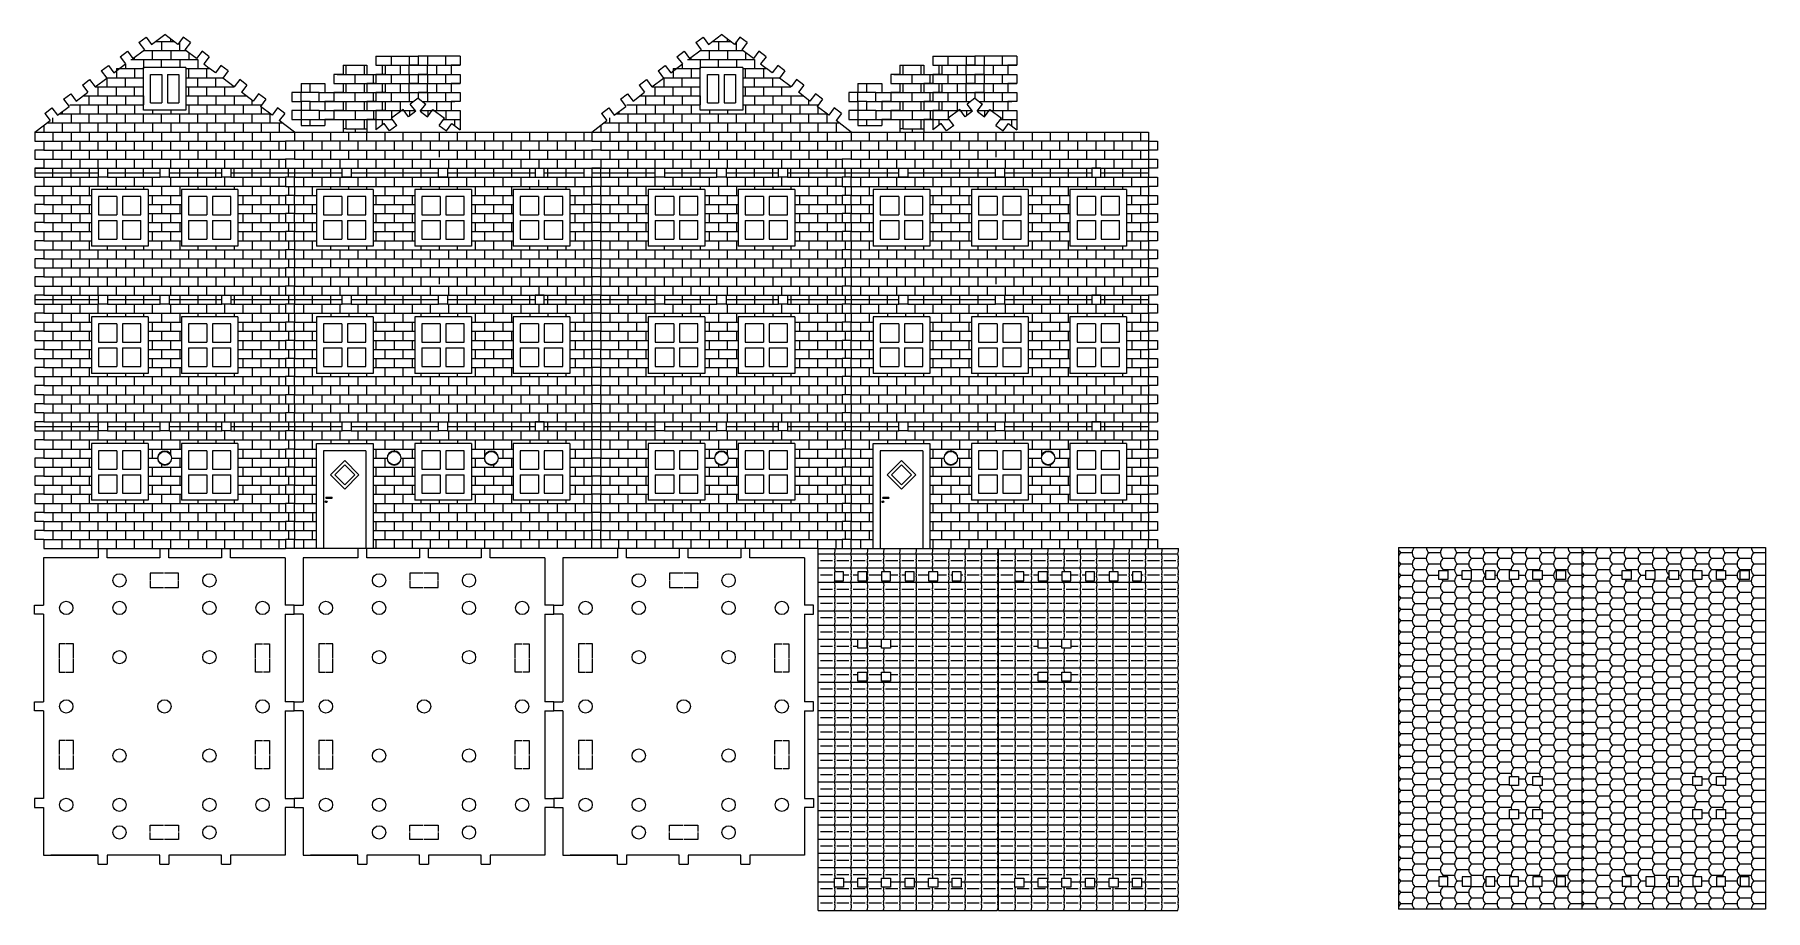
# Model space of a CAD drawing. Extents: x 5 to 617, y -77 to 233.
import ezdxf

# ---------------------------------------------------------------- set-up
doc = ezdxf.new("R2010")
doc.units = 0
doc.layers.get('0').update_dxf_attribs({"linetype": 'CONTINUOUS'})
doc.layers.add('ENGRAVE', color=4, linetype='CONTINUOUS')

msp = doc.modelspace()

# ---------------------------------------------------------------- linework, layer by layer
for p, q in [((46.59, 229.11), (51.2, 232.56)), ((55.81, 229.11), (51.2, 232.56)), ((243.41, 229.11), (248.02, 232.56)), ((252.63, 229.11), (248.02, 232.56)), ((35.45, 224.75), (38.01, 226.67)), ((38.01, 226.67), (39.93, 224.11)), ((39.93, 224.11), (44.03, 227.19)), ((42.11, 229.75), (44.67, 231.67)), ((42.11, 229.75), (44.03, 227.19)), ((44.67, 231.67), (46.59, 229.11)), ((57.73, 231.67), (55.81, 229.11)), ((60.29, 229.75), (57.73, 231.67)), ((60.29, 229.75), (58.37, 227.19)), ((62.48, 224.11), (58.37, 227.19)), ((64.4, 226.67), (62.48, 224.11)), ((66.96, 224.75), (64.4, 226.67)), ((232.27, 224.75), (234.83, 226.67)), ((234.83, 226.67), (236.75, 224.11)), ((236.75, 224.11), (240.85, 227.19)), ((238.93, 229.75), (241.49, 231.67)), ((238.93, 229.75), (240.85, 227.19)), ((241.49, 231.67), (243.41, 229.11)), ((254.55, 231.67), (252.63, 229.11)), ((257.11, 229.75), (254.55, 231.67)), ((257.11, 229.75), (255.19, 227.19)), ((259.3, 224.11), (255.19, 227.19)), ((261.22, 226.67), (259.3, 224.11)), ((263.78, 224.75), (261.22, 226.67)), ((28.78, 219.75), (31.34, 221.67)), ((31.34, 221.67), (33.26, 219.11)), ((33.26, 219.11), (37.37, 222.19)), ((35.45, 224.75), (37.37, 222.19)), ((66.96, 224.75), (65.04, 222.19)), ((65.04, 222.19), (67.09, 220.65)), ((69.15, 219.11), (67.09, 220.65)), ((71.07, 221.67), (69.15, 219.11)), ((73.63, 219.75), (71.07, 221.67)), ((114.24, 221.72), (114.24, 218.52)), ((114.24, 221.72), (122.69, 221.72)), ((122.69, 221.72), (122.69, 218.52)), ((125.89, 224.92), (140.75, 224.92)), ((125.89, 224.92), (125.89, 221.72)), ((125.89, 221.72), (129.09, 221.72)), ((129.09, 221.72), (129.09, 218.52)), ((140.75, 221.72), (137.55, 221.72)), ((137.55, 221.72), (137.55, 218.52)), ((140.75, 224.92), (140.75, 221.72)), ((155.61, 224.92), (140.75, 224.92)), ((140.75, 221.72), (143.95, 221.72)), ((143.95, 221.72), (143.95, 218.52)), ((155.61, 221.72), (152.41, 221.72)), ((152.41, 221.72), (152.41, 218.52)), ((155.61, 224.92), (155.61, 221.72)), ((225.6, 219.75), (228.16, 221.67)), ((228.16, 221.67), (230.08, 219.11)), ((230.08, 219.11), (234.19, 222.19)), ((232.27, 224.75), (234.19, 222.19)), ((263.78, 224.75), (261.86, 222.19)), ((261.86, 222.19), (263.91, 220.65)), ((265.97, 219.11), (263.91, 220.65)), ((267.89, 221.67), (265.97, 219.11)), ((270.45, 219.75), (267.89, 221.67)), ((311.06, 221.72), (311.06, 218.52)), ((311.06, 221.72), (319.51, 221.72)), ((319.51, 221.72), (319.51, 218.52)), ((322.71, 224.92), (337.57, 224.92)), ((322.71, 224.92), (322.71, 221.72)), ((322.71, 221.72), (325.91, 221.72)), ((325.91, 221.72), (325.91, 218.52)), ((337.57, 221.72), (334.37, 221.72)), ((334.37, 221.72), (334.37, 218.52)), ((337.57, 224.92), (337.57, 221.72)), ((352.43, 224.92), (337.57, 224.92)), ((337.57, 221.72), (340.77, 221.72)), ((340.77, 221.72), (340.77, 218.52)), ((352.43, 221.72), (349.23, 221.72)), ((349.23, 221.72), (349.23, 218.52)), ((352.43, 224.92), (352.43, 221.72)), ((22.11, 214.75), (24.67, 216.67)), ((22.11, 214.75), (24.03, 212.19)), ((24.67, 216.67), (26.59, 214.11)), ((26.59, 214.11), (30.7, 217.19)), ((28.78, 219.75), (30.7, 217.19)), ((46.2, 218.42), (50.2, 218.42)), ((46.2, 208.42), (46.2, 218.42)), ((50.2, 218.42), (50.2, 208.42)), ((52.2, 218.42), (52.2, 208.42)), ((52.2, 218.42), (56.2, 218.42)), ((56.2, 218.42), (56.2, 208.42)), ((73.63, 219.75), (71.71, 217.19)), ((75.81, 214.11), (71.71, 217.19)), ((77.73, 216.67), (75.81, 214.11)), ((80.29, 214.75), (77.73, 216.67)), ((80.29, 214.75), (78.37, 212.19)), ((99.38, 215.32), (99.38, 212.12)), ((99.38, 215.32), (107.84, 215.32)), ((107.84, 215.32), (107.84, 212.12)), ((114.24, 218.52), (111.04, 218.52)), ((111.04, 218.52), (111.04, 215.32)), ((111.04, 215.32), (114.24, 215.32)), ((114.24, 215.32), (114.24, 212.12)), ((122.69, 218.52), (125.89, 218.52)), ((125.89, 215.32), (122.69, 215.32)), ((122.69, 215.32), (122.69, 212.12)), ((129.09, 218.52), (125.89, 218.52)), ((125.89, 218.52), (125.89, 215.32)), ((125.89, 215.32), (129.09, 215.32)), ((129.09, 215.32), (129.09, 212.12)), ((137.55, 218.52), (140.75, 218.52)), ((140.75, 215.32), (137.55, 215.32)), ((137.55, 215.32), (137.55, 212.12)), ((140.75, 218.52), (140.75, 215.32)), ((143.95, 218.52), (140.75, 218.52)), ((140.75, 215.32), (143.95, 215.32)), ((143.95, 215.32), (143.95, 212.12)), ((152.41, 218.52), (155.61, 218.52)), ((155.61, 215.32), (152.41, 215.32)), ((152.41, 215.32), (152.41, 212.12)), ((155.61, 218.52), (155.61, 215.32)), ((218.93, 214.75), (221.49, 216.67)), ((218.93, 214.75), (220.85, 212.19)), ((221.49, 216.67), (223.41, 214.11)), ((223.41, 214.11), (227.52, 217.19)), ((225.6, 219.75), (227.52, 217.19)), ((243.02, 208.42), (243.02, 218.42)), ((243.02, 218.42), (247.02, 218.42)), ((247.02, 218.42), (247.02, 208.42)), ((249.02, 218.42), (249.02, 208.42)), ((249.02, 218.42), (253.02, 218.42)), ((253.02, 218.42), (253.02, 208.42)), ((270.45, 219.75), (268.53, 217.19)), ((272.63, 214.11), (268.53, 217.19)), ((274.55, 216.67), (272.63, 214.11)), ((277.11, 214.75), (274.55, 216.67)), ((277.11, 214.75), (275.19, 212.19)), ((296.2, 215.32), (296.2, 212.12)), ((296.2, 215.32), (304.66, 215.32)), ((304.66, 215.32), (304.66, 212.12)), ((311.06, 218.52), (307.86, 218.52)), ((307.86, 218.52), (307.86, 215.32)), ((307.86, 215.32), (311.06, 215.32)), ((311.06, 215.32), (311.06, 212.12)), ((319.51, 218.52), (322.71, 218.52)), ((322.71, 215.32), (319.51, 215.32)), ((319.51, 215.32), (319.51, 212.12)), ((325.91, 218.52), (322.71, 218.52)), ((322.71, 218.52), (322.71, 215.32)), ((322.71, 215.32), (325.91, 215.32)), ((325.91, 215.32), (325.91, 212.12)), ((334.37, 218.52), (337.57, 218.52)), ((337.57, 215.32), (334.37, 215.32)), ((334.37, 215.32), (334.37, 212.12)), ((337.57, 218.52), (337.57, 215.32)), ((340.77, 218.52), (337.57, 218.52)), ((337.57, 215.32), (340.77, 215.32)), ((340.77, 215.32), (340.77, 212.12)), ((349.23, 218.52), (352.43, 218.52)), ((352.43, 215.32), (349.23, 215.32)), ((349.23, 215.32), (349.23, 212.12)), ((352.43, 218.52), (352.43, 215.32)), ((15.45, 209.75), (18.01, 211.67)), ((15.45, 209.75), (17.37, 207.19)), ((18.01, 211.67), (19.93, 209.11)), ((19.93, 209.11), (24.03, 212.19)), ((46.2, 208.42), (50.2, 208.42)), ((52.2, 208.42), (56.2, 208.42)), ((82.48, 209.11), (78.37, 212.19)), ((84.4, 211.67), (82.48, 209.11)), ((86.96, 209.75), (84.4, 211.67)), ((86.96, 209.75), (85.04, 207.19)), ((99.38, 212.12), (96.18, 212.12)), ((96.18, 212.12), (96.18, 208.92)), ((96.18, 208.92), (99.38, 208.92)), ((99.38, 208.92), (99.38, 205.72)), ((107.84, 212.12), (111.04, 212.12)), ((111.04, 208.92), (107.84, 208.92)), ((107.84, 208.92), (107.84, 205.72)), ((114.24, 212.12), (111.04, 212.12)), ((111.04, 212.12), (111.04, 208.92)), ((111.04, 208.92), (114.24, 208.92)), ((114.24, 208.92), (114.24, 205.72)), ((122.69, 212.12), (125.89, 212.12)), ((125.89, 208.92), (122.69, 208.92)), ((122.69, 208.92), (122.69, 205.72)), ((129.09, 212.12), (125.89, 212.12)), ((125.89, 212.12), (125.89, 208.92)), ((125.89, 208.92), (129.09, 208.92)), ((129.09, 208.92), (129.09, 205.72)), ((137.55, 212.12), (140.75, 212.12)), ((140.75, 210.09), (138.02, 208.04)), ((139.94, 205.48), (138.02, 208.04)), ((140.75, 212.12), (140.75, 210.09)), ((143.95, 212.12), (140.75, 212.12)), ((140.75, 210.09), (143.48, 208.04)), ((141.56, 205.48), (143.48, 208.04)), ((152.41, 212.12), (155.61, 212.12)), ((155.61, 208.92), (152.41, 208.92)), ((152.41, 208.92), (152.41, 205.72)), ((155.61, 212.12), (155.61, 208.92)), ((212.27, 209.75), (214.83, 211.67)), ((212.27, 209.75), (214.19, 207.19)), ((214.83, 211.67), (216.75, 209.11)), ((216.75, 209.11), (220.85, 212.19)), ((243.02, 208.42), (247.02, 208.42)), ((249.02, 208.42), (253.02, 208.42)), ((279.3, 209.11), (275.19, 212.19)), ((281.22, 211.67), (279.3, 209.11)), ((283.78, 209.75), (281.22, 211.67)), ((283.78, 209.75), (281.86, 207.19)), ((296.2, 212.12), (293, 212.12)), ((293, 212.12), (293, 208.92)), ((293, 208.92), (296.2, 208.92)), ((296.2, 208.92), (296.2, 205.72)), ((304.66, 212.12), (307.86, 212.12)), ((307.86, 208.92), (304.66, 208.92)), ((304.66, 208.92), (304.66, 205.72)), ((311.06, 212.12), (307.86, 212.12)), ((307.86, 212.12), (307.86, 208.92)), ((307.86, 208.92), (311.06, 208.92)), ((311.06, 208.92), (311.06, 205.72)), ((319.51, 212.12), (322.71, 212.12)), ((322.71, 208.92), (319.51, 208.92)), ((319.51, 208.92), (319.51, 205.72)), ((325.91, 212.12), (322.71, 212.12)), ((322.71, 212.12), (322.71, 208.92)), ((322.71, 208.92), (325.91, 208.92)), ((325.91, 208.92), (325.91, 205.72)), ((334.37, 212.12), (337.57, 212.12)), ((337.57, 210.09), (334.84, 208.04)), ((336.76, 205.48), (334.84, 208.04)), ((337.57, 212.12), (337.57, 210.09)), ((340.77, 212.12), (337.57, 212.12)), ((337.57, 210.09), (340.3, 208.04)), ((338.38, 205.48), (340.3, 208.04)), ((349.23, 212.12), (352.43, 212.12)), ((352.43, 208.92), (349.23, 208.92)), ((349.23, 208.92), (349.23, 205.72)), ((352.43, 212.12), (352.43, 208.92)), ((5.31, 198.15), (10.7, 202.19)), ((8.78, 204.75), (11.34, 206.67)), ((8.78, 204.75), (10.7, 202.19)), ((11.34, 206.67), (13.26, 204.11)), ((13.26, 204.11), (17.37, 207.19)), ((89.15, 204.11), (85.04, 207.19)), ((91.07, 206.67), (89.15, 204.11)), ((93.63, 204.75), (91.07, 206.67)), ((93.63, 204.75), (91.71, 202.19)), ((97.09, 198.15), (91.71, 202.19)), ((99.38, 205.72), (96.18, 205.72)), ((96.18, 205.72), (96.18, 202.52)), ((96.18, 202.52), (99.38, 202.52)), ((99.38, 202.52), (99.38, 200.49)), ((107.84, 205.72), (111.04, 205.72)), ((111.04, 202.52), (107.84, 202.52)), ((107.84, 202.52), (107.84, 200.49)), ((114.24, 205.72), (111.04, 205.72)), ((111.04, 205.72), (111.04, 202.52)), ((111.04, 202.52), (114.24, 202.52)), ((114.24, 202.52), (114.24, 198.15)), ((122.69, 205.72), (125.89, 205.72)), ((125.89, 202.52), (122.69, 202.52)), ((122.69, 202.52), (122.69, 198.15)), ((129.09, 205.72), (125.89, 205.72)), ((125.89, 205.72), (125.89, 198.95)), ((135.46, 206.12), (131.36, 203.04)), ((133.28, 200.48), (131.36, 203.04)), ((137.38, 203.56), (135.46, 206.12)), ((139.94, 205.48), (137.38, 203.56)), ((141.56, 205.48), (144.12, 203.56)), ((144.12, 203.56), (146.04, 206.12)), ((146.04, 206.12), (150.14, 203.04)), ((148.22, 200.48), (150.14, 203.04)), ((152.41, 205.72), (155.61, 205.72)), ((155.61, 205.72), (155.61, 198.95)), ((202.13, 198.15), (207.52, 202.19)), ((205.6, 204.75), (208.16, 206.67)), ((205.6, 204.75), (207.52, 202.19)), ((208.16, 206.67), (210.08, 204.11)), ((210.08, 204.11), (214.19, 207.19)), ((285.97, 204.11), (281.86, 207.19)), ((287.89, 206.67), (285.97, 204.11)), ((290.45, 204.75), (287.89, 206.67)), ((290.45, 204.75), (288.53, 202.19)), ((293.91, 198.15), (288.53, 202.19)), ((296.2, 205.72), (293, 205.72)), ((293, 205.72), (293, 202.52)), ((293, 202.52), (296.2, 202.52)), ((296.2, 202.52), (296.2, 200.49)), ((304.66, 205.72), (307.86, 205.72)), ((307.86, 202.52), (304.66, 202.52)), ((304.66, 202.52), (304.66, 200.49)), ((311.06, 205.72), (307.86, 205.72)), ((307.86, 205.72), (307.86, 202.52)), ((307.86, 202.52), (311.06, 202.52)), ((311.06, 202.52), (311.06, 198.15)), ((319.51, 205.72), (322.71, 205.72)), ((322.71, 202.52), (319.51, 202.52)), ((319.51, 202.52), (319.51, 198.15)), ((325.91, 205.72), (322.71, 205.72)), ((322.71, 205.72), (322.71, 198.95)), ((332.28, 206.12), (328.18, 203.04)), ((330.1, 200.48), (328.18, 203.04)), ((334.2, 203.56), (332.28, 206.12)), ((336.76, 205.48), (334.2, 203.56)), ((338.38, 205.48), (340.94, 203.56)), ((340.94, 203.56), (342.86, 206.12)), ((342.86, 206.12), (346.96, 203.04)), ((345.04, 200.48), (346.96, 203.04)), ((349.23, 205.72), (352.43, 205.72)), ((352.43, 205.72), (352.43, 198.95)), ((5.31, 198.15), (5.31, 194.95)), ((97.09, 198.15), (97.09, 194.95)), ((97.09, 198.15), (202.13, 198.15)), ((99.38, 200.49), (107.84, 200.49)), ((128.8, 201.12), (125.89, 198.95)), ((130.72, 198.56), (128.8, 201.12)), ((133.28, 200.48), (130.72, 198.56)), ((148.22, 200.48), (150.78, 198.56)), ((150.78, 198.56), (152.7, 201.12)), ((152.7, 201.12), (155.61, 198.95)), ((202.13, 198.15), (202.13, 194.95)), ((293.91, 198.15), (293.91, 194.95)), ((293.91, 198.15), (398.95, 198.15)), ((296.2, 200.49), (304.66, 200.49)), ((325.62, 201.12), (322.71, 198.95)), ((327.54, 198.56), (325.62, 201.12)), ((330.1, 200.48), (327.54, 198.56)), ((345.04, 200.48), (347.6, 198.56)), ((347.6, 198.56), (349.52, 201.12)), ((349.52, 201.12), (352.43, 198.95)), ((398.95, 198.15), (398.95, 194.95)), ((5.31, 194.95), (8.51, 194.95)), ((8.51, 191.75), (5.31, 191.75)), ((5.31, 191.75), (5.31, 188.55)), ((8.51, 194.95), (8.51, 191.75)), ((97.09, 194.95), (93.89, 194.95)), ((93.89, 194.95), (93.89, 191.75)), ((93.89, 191.75), (97.09, 191.75)), ((97.09, 191.75), (97.09, 188.55)), ((202.13, 194.95), (205.33, 194.95)), ((205.33, 191.75), (202.13, 191.75)), ((202.13, 191.75), (202.13, 188.55)), ((205.33, 194.95), (205.33, 191.75)), ((293.91, 194.95), (290.71, 194.95)), ((290.71, 194.95), (290.71, 191.75)), ((290.71, 191.75), (293.91, 191.75)), ((293.91, 191.75), (293.91, 188.55)), ((398.95, 194.95), (402.15, 194.95)), ((402.15, 191.75), (398.95, 191.75)), ((398.95, 191.75), (398.95, 188.55)), ((402.15, 194.95), (402.15, 191.75)), ((5.31, 188.55), (8.51, 188.55)), ((5.31, 185.35), (5.31, 182.15)), ((8.51, 185.35), (5.31, 185.35)), ((5.31, 183.75), (27.81, 183.75)), ((8.51, 188.55), (8.51, 185.35)), ((27.81, 182.15), (27.81, 185.35)), ((27.81, 185.35), (31.01, 185.35)), ((31.01, 185.35), (31.01, 182.15)), ((31.01, 183.75), (49.6, 183.75)), ((49.6, 182.15), (49.6, 185.35)), ((49.6, 185.35), (52.8, 185.35)), ((52.8, 185.35), (52.8, 182.15)), ((52.8, 183.75), (71.39, 183.75)), ((71.39, 182.15), (71.39, 185.35)), ((71.39, 185.35), (74.59, 185.35)), ((74.59, 185.35), (74.59, 182.15)), ((74.59, 183.75), (97.09, 183.75)), ((97.09, 188.55), (93.89, 188.55)), ((93.89, 188.55), (93.89, 185.35)), ((93.89, 185.35), (97.09, 185.35)), ((97.09, 185.35), (97.09, 182.15)), ((97.09, 183.75), (113.89, 183.75)), ((113.89, 182.15), (113.89, 185.35)), ((113.89, 185.35), (117.09, 185.35)), ((117.09, 185.35), (117.09, 182.15)), ((117.09, 183.75), (148.01, 183.75)), ((148.01, 182.15), (148.01, 185.35)), ((148.01, 185.35), (151.21, 185.35)), ((151.21, 185.35), (151.21, 182.15)), ((151.21, 183.75), (182.13, 183.75)), ((182.13, 185.35), (182.13, 182.15)), ((182.13, 185.35), (185.33, 185.35)), ((185.33, 182.15), (185.33, 185.35)), ((185.33, 183.75), (199.49, 183.75)), ((199.61, 185.35), (202.13, 185.35)), ((202.13, 188.55), (205.33, 188.55)), ((202.13, 185.35), (202.13, 182.15)), ((205.33, 185.35), (202.13, 185.35)), ((202.13, 183.75), (224.63, 183.75)), ((205.33, 188.55), (205.33, 185.35)), ((224.63, 182.15), (224.63, 185.35)), ((224.63, 185.35), (227.83, 185.35)), ((227.83, 185.35), (227.83, 182.15)), ((227.83, 183.75), (246.42, 183.75)), ((246.42, 182.15), (246.42, 185.35)), ((246.42, 185.35), (249.62, 185.35)), ((249.62, 185.35), (249.62, 182.15)), ((249.62, 183.75), (268.21, 183.75)), ((268.21, 182.15), (268.21, 185.35)), ((268.21, 185.35), (271.41, 185.35)), ((271.41, 185.35), (271.41, 182.15)), ((271.41, 183.75), (293.91, 183.75)), ((293.91, 188.55), (290.71, 188.55)), ((290.71, 188.55), (290.71, 185.35)), ((290.71, 185.35), (293.91, 185.35)), ((293.91, 185.35), (293.91, 182.15)), ((294.21, 183.75), (310.71, 183.75)), ((310.71, 185.35), (313.91, 185.35)), ((310.71, 182.15), (310.71, 185.35)), ((313.91, 185.35), (313.91, 182.15)), ((313.91, 183.75), (344.83, 183.75)), ((344.83, 185.35), (348.03, 185.35)), ((344.83, 182.15), (344.83, 185.35)), ((348.03, 185.35), (348.03, 182.15)), ((348.03, 183.75), (378.95, 183.75)), ((382.15, 185.35), (378.95, 185.35)), ((378.95, 185.35), (378.95, 182.15)), ((382.15, 182.15), (382.15, 185.35)), ((382.15, 183.75), (398.95, 183.75)), ((398.95, 188.55), (402.15, 188.55)), ((398.95, 185.35), (398.95, 182.15)), ((402.15, 185.35), (398.95, 185.35)), ((402.15, 188.55), (402.15, 185.35)), ((5.31, 182.15), (8.51, 182.15)), ((8.51, 178.95), (5.31, 178.95)), ((5.31, 178.95), (5.31, 175.75)), ((8.51, 182.15), (8.51, 178.95)), ((31.01, 182.15), (27.81, 182.15)), ((52.8, 182.15), (49.6, 182.15)), ((74.59, 182.15), (71.39, 182.15)), ((97.09, 182.15), (93.89, 182.15)), ((93.89, 182.15), (93.89, 178.95)), ((93.89, 178.95), (97.09, 178.95)), ((97.09, 178.95), (97.09, 175.75)), ((117.09, 182.15), (113.89, 182.15)), ((151.21, 182.15), (148.01, 182.15)), ((182.13, 182.15), (185.33, 182.15)), ((202.13, 182.15), (205.33, 182.15)), ((205.33, 178.95), (202.13, 178.95)), ((202.13, 178.95), (202.13, 175.75)), ((205.33, 182.15), (205.33, 178.95)), ((227.83, 182.15), (224.63, 182.15)), ((249.62, 182.15), (246.42, 182.15)), ((271.41, 182.15), (268.21, 182.15)), ((293.91, 182.15), (290.71, 182.15)), ((290.71, 182.15), (290.71, 178.95)), ((290.71, 178.95), (293.91, 178.95)), ((293.91, 178.95), (293.91, 175.75)), ((313.91, 182.15), (310.71, 182.15)), ((348.03, 182.15), (344.83, 182.15)), ((378.95, 182.15), (382.15, 182.15)), ((398.95, 182.15), (402.15, 182.15)), ((402.15, 178.95), (398.95, 178.95)), ((398.95, 178.95), (398.95, 175.75)), ((402.15, 182.15), (402.15, 178.95)), ((5.31, 175.75), (8.51, 175.75)), ((8.51, 172.55), (5.31, 172.55)), ((5.31, 172.55), (5.31, 169.35)), ((8.51, 175.75), (8.51, 172.55)), ((27.81, 175.35), (27.81, 168.85)), ((34.31, 175.35), (27.81, 175.35)), ((34.31, 175.35), (34.31, 168.85)), ((36.31, 175.35), (36.31, 168.85)), ((42.81, 175.35), (36.31, 175.35)), ((42.81, 168.85), (42.81, 175.35)), ((59.59, 175.35), (59.59, 168.85)), ((66.09, 175.35), (59.59, 175.35)), ((66.09, 175.35), (66.09, 168.85)), ((68.09, 175.35), (68.09, 168.85)), ((74.59, 175.35), (68.09, 175.35)), ((74.59, 168.85), (74.59, 175.35)), ((97.09, 175.75), (93.89, 175.75)), ((93.89, 175.75), (93.89, 172.55)), ((93.89, 172.55), (97.09, 172.55)), ((97.09, 172.55), (97.09, 169.35)), ((107.34, 175.35), (107.34, 168.85)), ((113.84, 175.35), (107.34, 175.35)), ((113.84, 175.35), (113.84, 168.85)), ((115.84, 175.35), (115.84, 168.85)), ((122.34, 175.35), (115.84, 175.35)), ((122.34, 168.85), (122.34, 175.35)), ((142.11, 175.35), (142.11, 168.85)), ((148.61, 175.35), (142.11, 175.35)), ((148.61, 175.35), (148.61, 168.85)), ((150.61, 175.35), (150.61, 168.85)), ((157.11, 175.35), (150.61, 175.35)), ((157.11, 168.85), (157.11, 175.35)), ((176.89, 175.35), (176.89, 168.85)), ((183.39, 175.35), (176.89, 175.35)), ((183.39, 175.35), (183.39, 168.85)), ((185.39, 175.35), (185.39, 168.85)), ((191.89, 175.35), (185.39, 175.35)), ((191.89, 168.85), (191.89, 175.35)), ((202.13, 175.75), (205.33, 175.75)), ((205.33, 172.55), (202.13, 172.55)), ((202.13, 172.55), (202.13, 169.35)), ((205.33, 175.75), (205.33, 172.55)), ((224.63, 175.35), (224.63, 168.85)), ((231.13, 175.35), (224.63, 175.35)), ((231.13, 175.35), (231.13, 168.85)), ((233.13, 175.35), (233.13, 168.85)), ((239.63, 175.35), (233.13, 175.35)), ((239.63, 168.85), (239.63, 175.35)), ((256.41, 175.35), (256.41, 168.85)), ((262.91, 175.35), (256.41, 175.35)), ((262.91, 175.35), (262.91, 168.85)), ((264.91, 175.35), (264.91, 168.85)), ((271.41, 175.35), (264.91, 175.35)), ((271.41, 168.85), (271.41, 175.35)), ((293.91, 175.75), (290.71, 175.75)), ((290.71, 175.75), (290.71, 172.55)), ((290.71, 172.55), (293.91, 172.55)), ((293.91, 172.55), (293.91, 169.35)), ((304.16, 175.35), (304.16, 168.85)), ((310.66, 175.35), (304.16, 175.35)), ((310.66, 175.35), (310.66, 168.85)), ((312.66, 175.35), (312.66, 168.85)), ((319.16, 175.35), (312.66, 175.35)), ((319.16, 168.85), (319.16, 175.35)), ((338.93, 175.35), (338.93, 168.85)), ((345.43, 175.35), (338.93, 175.35)), ((345.43, 175.35), (345.43, 168.85)), ((347.43, 175.35), (347.43, 168.85)), ((353.93, 175.35), (347.43, 175.35)), ((353.93, 168.85), (353.93, 175.35)), ((373.71, 175.35), (373.71, 168.85)), ((380.21, 175.35), (373.71, 175.35)), ((380.21, 175.35), (380.21, 168.85)), ((382.21, 175.35), (382.21, 168.85)), ((388.71, 175.35), (382.21, 175.35)), ((388.71, 168.85), (388.71, 175.35)), ((398.95, 175.75), (402.15, 175.75)), ((402.15, 172.55), (398.95, 172.55)), ((398.95, 172.55), (398.95, 169.35)), ((402.15, 175.75), (402.15, 172.55)), ((5.31, 169.35), (8.51, 169.35)), ((8.51, 166.15), (5.31, 166.15)), ((5.31, 166.15), (5.31, 162.95)), ((8.51, 169.35), (8.51, 166.15)), ((27.81, 168.85), (34.31, 168.85)), ((27.81, 166.85), (27.81, 160.35)), ((27.81, 166.85), (34.31, 166.85)), ((34.31, 166.85), (34.31, 160.35)), ((36.31, 168.85), (42.81, 168.85)), ((36.31, 166.85), (36.31, 160.35)), ((36.31, 166.85), (42.81, 166.85)), ((42.81, 160.35), (42.81, 166.85)), ((59.59, 168.85), (66.09, 168.85)), ((59.59, 166.85), (59.59, 160.35)), ((59.59, 166.85), (66.09, 166.85)), ((66.09, 166.85), (66.09, 160.35)), ((68.09, 168.85), (74.59, 168.85)), ((68.09, 166.85), (68.09, 160.35)), ((68.09, 166.85), (74.59, 166.85)), ((74.59, 160.35), (74.59, 166.85)), ((97.09, 169.35), (93.89, 169.35)), ((93.89, 169.35), (93.89, 166.15)), ((93.89, 166.15), (97.09, 166.15)), ((97.09, 166.15), (97.09, 162.95)), ((107.34, 168.85), (113.84, 168.85)), ((107.34, 166.85), (107.34, 160.35)), ((107.34, 166.85), (113.84, 166.85)), ((113.84, 166.85), (113.84, 160.35)), ((115.84, 168.85), (122.34, 168.85)), ((115.84, 166.85), (115.84, 160.35)), ((115.84, 166.85), (122.34, 166.85)), ((122.34, 160.35), (122.34, 166.85)), ((142.11, 168.85), (148.61, 168.85)), ((142.11, 166.85), (142.11, 160.35)), ((142.11, 166.85), (148.61, 166.85)), ((148.61, 166.85), (148.61, 160.35)), ((150.61, 168.85), (157.11, 168.85)), ((150.61, 166.85), (150.61, 160.35)), ((150.61, 166.85), (157.11, 166.85)), ((157.11, 160.35), (157.11, 166.85)), ((176.89, 168.85), (183.39, 168.85)), ((176.89, 166.85), (176.89, 160.35)), ((176.89, 166.85), (183.39, 166.85)), ((183.39, 166.85), (183.39, 160.35)), ((185.39, 168.85), (191.89, 168.85)), ((185.39, 166.85), (185.39, 160.35)), ((185.39, 166.85), (191.89, 166.85)), ((191.89, 160.35), (191.89, 166.85)), ((202.13, 169.35), (205.33, 169.35)), ((205.33, 166.15), (202.13, 166.15)), ((202.13, 166.15), (202.13, 162.95)), ((205.33, 169.35), (205.33, 166.15)), ((224.63, 168.85), (231.13, 168.85)), ((224.63, 166.85), (224.63, 160.35)), ((224.63, 166.85), (231.13, 166.85)), ((231.13, 166.85), (231.13, 160.35)), ((233.13, 168.85), (239.63, 168.85)), ((233.13, 166.85), (233.13, 160.35)), ((233.13, 166.85), (239.63, 166.85)), ((239.63, 160.35), (239.63, 166.85)), ((256.41, 168.85), (262.91, 168.85)), ((256.41, 166.85), (256.41, 160.35)), ((256.41, 166.85), (262.91, 166.85)), ((262.91, 166.85), (262.91, 160.35)), ((264.91, 168.85), (271.41, 168.85)), ((264.91, 166.85), (264.91, 160.35)), ((264.91, 166.85), (271.41, 166.85)), ((271.41, 160.35), (271.41, 166.85)), ((293.91, 169.35), (290.71, 169.35)), ((290.71, 169.35), (290.71, 166.15)), ((290.71, 166.15), (293.91, 166.15)), ((293.91, 166.15), (293.91, 162.95)), ((304.16, 168.85), (310.66, 168.85)), ((304.16, 166.85), (304.16, 160.35)), ((304.16, 166.85), (310.66, 166.85)), ((310.66, 166.85), (310.66, 160.35)), ((312.66, 168.85), (319.16, 168.85)), ((312.66, 166.85), (312.66, 160.35)), ((312.66, 166.85), (319.16, 166.85)), ((319.16, 160.35), (319.16, 166.85)), ((338.93, 168.85), (345.43, 168.85)), ((338.93, 166.85), (338.93, 160.35)), ((338.93, 166.85), (345.43, 166.85)), ((345.43, 166.85), (345.43, 160.35)), ((347.43, 168.85), (353.93, 168.85)), ((347.43, 166.85), (347.43, 160.35)), ((347.43, 166.85), (353.93, 166.85)), ((353.93, 160.35), (353.93, 166.85)), ((373.71, 168.85), (380.21, 168.85)), ((373.71, 166.85), (373.71, 160.35)), ((373.71, 166.85), (380.21, 166.85)), ((380.21, 166.85), (380.21, 160.35)), ((382.21, 168.85), (388.71, 168.85)), ((382.21, 166.85), (382.21, 160.35)), ((382.21, 166.85), (388.71, 166.85)), ((388.71, 160.35), (388.71, 166.85)), ((398.95, 169.35), (402.15, 169.35)), ((402.15, 166.15), (398.95, 166.15)), ((398.95, 166.15), (398.95, 162.95)), ((402.15, 169.35), (402.15, 166.15)), ((5.31, 162.95), (8.51, 162.95)), ((8.51, 159.75), (5.31, 159.75)), ((5.31, 159.75), (5.31, 156.55)), ((8.51, 162.95), (8.51, 159.75)), ((27.81, 160.35), (34.31, 160.35)), ((36.31, 160.35), (42.81, 160.35)), ((59.59, 160.35), (66.09, 160.35)), ((68.09, 160.35), (74.59, 160.35)), ((97.09, 162.95), (93.89, 162.95)), ((93.89, 162.95), (93.89, 159.75)), ((93.89, 159.75), (97.09, 159.75)), ((97.09, 159.75), (97.09, 156.55)), ((107.34, 160.35), (113.84, 160.35)), ((115.84, 160.35), (122.34, 160.35)), ((142.11, 160.35), (148.61, 160.35)), ((150.61, 160.35), (157.11, 160.35)), ((176.89, 160.35), (183.39, 160.35)), ((185.39, 160.35), (191.89, 160.35)), ((202.13, 162.95), (205.33, 162.95)), ((205.33, 159.75), (202.13, 159.75)), ((202.13, 159.75), (202.13, 156.55)), ((205.33, 162.95), (205.33, 159.75)), ((224.63, 160.35), (231.13, 160.35)), ((233.13, 160.35), (239.63, 160.35)), ((256.41, 160.35), (262.91, 160.35)), ((264.91, 160.35), (271.41, 160.35)), ((293.91, 162.95), (290.71, 162.95)), ((290.71, 162.95), (290.71, 159.75)), ((290.71, 159.75), (293.91, 159.75)), ((293.91, 159.75), (293.91, 156.55)), ((304.16, 160.35), (310.66, 160.35)), ((312.66, 160.35), (319.16, 160.35)), ((338.93, 160.35), (345.43, 160.35)), ((347.43, 160.35), (353.93, 160.35)), ((373.71, 160.35), (380.21, 160.35)), ((382.21, 160.35), (388.71, 160.35)), ((398.95, 162.95), (402.15, 162.95)), ((402.15, 159.75), (398.95, 159.75)), ((398.95, 159.75), (398.95, 156.55)), ((402.15, 162.95), (402.15, 159.75)), ((5.31, 156.55), (8.51, 156.55)), ((8.51, 153.35), (5.31, 153.35)), ((5.31, 153.35), (5.31, 150.15)), ((8.51, 156.55), (8.51, 153.35)), ((97.09, 156.55), (93.89, 156.55)), ((93.89, 156.55), (93.89, 153.35)), ((93.89, 153.35), (97.09, 153.35)), ((97.09, 153.35), (97.09, 150.15)), ((202.13, 156.55), (205.33, 156.55)), ((205.33, 153.35), (202.13, 153.35)), ((202.13, 153.35), (202.13, 150.15)), ((205.33, 156.55), (205.33, 153.35)), ((293.91, 156.55), (290.71, 156.55)), ((290.71, 156.55), (290.71, 153.35)), ((290.71, 153.35), (293.91, 153.35)), ((293.91, 153.35), (293.91, 150.15)), ((398.95, 156.55), (402.15, 156.55)), ((402.15, 153.35), (398.95, 153.35)), ((398.95, 153.35), (398.95, 150.15)), ((402.15, 156.55), (402.15, 153.35)), ((5.31, 150.15), (8.51, 150.15)), ((8.51, 146.95), (5.31, 146.95)), ((5.31, 146.95), (5.31, 143.75)), ((8.51, 150.15), (8.51, 146.95)), ((97.09, 150.15), (93.89, 150.15)), ((93.89, 150.15), (93.89, 146.95)), ((93.89, 146.95), (97.09, 146.95)), ((97.09, 146.95), (97.09, 143.75)), ((202.13, 150.15), (205.33, 150.15)), ((205.33, 146.95), (202.13, 146.95)), ((202.13, 146.95), (202.13, 143.75)), ((205.33, 150.15), (205.33, 146.95)), ((293.91, 150.15), (290.71, 150.15)), ((290.71, 150.15), (290.71, 146.95)), ((290.71, 146.95), (293.91, 146.95)), ((293.91, 146.95), (293.91, 143.75)), ((398.95, 150.15), (402.15, 150.15)), ((402.15, 146.95), (398.95, 146.95)), ((398.95, 146.95), (398.95, 143.75)), ((402.15, 150.15), (402.15, 146.95)), ((5.31, 143.75), (8.51, 143.75)), ((8.51, 143.75), (8.51, 140.55)), ((97.09, 143.75), (93.89, 143.75)), ((93.89, 143.75), (93.89, 140.55)), ((202.13, 143.75), (205.33, 143.75)), ((205.33, 143.75), (205.33, 140.55)), ((293.91, 143.75), (290.71, 143.75)), ((290.71, 143.75), (290.71, 140.55)), ((398.95, 143.75), (402.15, 143.75)), ((402.15, 143.75), (402.15, 140.55)), ((8.51, 140.55), (5.31, 140.55)), ((5.31, 140.55), (5.31, 137.35)), ((5.31, 138.95), (27.81, 138.95)), ((5.31, 137.35), (8.51, 137.35)), ((8.51, 137.35), (8.51, 134.15)), ((27.81, 140.55), (31.01, 140.55)), ((27.81, 137.35), (27.81, 140.55)), ((31.01, 137.35), (27.81, 137.35)), ((31.01, 140.55), (31.01, 137.35)), ((31.01, 138.95), (49.6, 138.95)), ((49.6, 140.55), (52.8, 140.55)), ((49.6, 137.35), (49.6, 140.55)), ((52.8, 137.35), (49.6, 137.35)), ((52.8, 140.55), (52.8, 137.35)), ((52.8, 138.95), (71.39, 138.95)), ((71.39, 140.55), (74.59, 140.55)), ((71.39, 137.35), (71.39, 140.55)), ((74.59, 137.35), (71.39, 137.35)), ((74.59, 140.55), (74.59, 137.35)), ((74.59, 138.95), (113.89, 138.95)), ((93.89, 140.55), (97.09, 140.55)), ((97.09, 137.35), (93.89, 137.35)), ((93.89, 137.35), (93.89, 134.15)), ((97.09, 140.55), (97.09, 137.35)), ((113.89, 140.55), (117.09, 140.55)), ((113.89, 137.35), (113.89, 140.55)), ((117.09, 137.35), (113.89, 137.35)), ((117.09, 140.55), (117.09, 137.35)), ((117.09, 138.95), (148.01, 138.95)), ((148.01, 140.55), (151.21, 140.55)), ((148.01, 137.35), (148.01, 140.55)), ((151.21, 137.35), (148.01, 137.35)), ((151.21, 140.55), (151.21, 137.35)), ((151.21, 138.95), (182.13, 138.95)), ((185.33, 140.55), (182.13, 140.55)), ((182.13, 140.55), (182.13, 137.35)), ((182.13, 137.35), (185.33, 137.35)), ((185.33, 137.35), (185.33, 140.55)), ((185.33, 138.95), (224.63, 138.95)), ((205.33, 140.55), (202.13, 140.55)), ((202.13, 140.55), (202.13, 137.35)), ((202.13, 137.35), (205.33, 137.35)), ((205.33, 137.35), (205.33, 134.15)), ((224.63, 140.55), (227.83, 140.55)), ((224.63, 137.35), (224.63, 140.55)), ((227.83, 137.35), (224.63, 137.35)), ((227.83, 140.55), (227.83, 137.35)), ((227.83, 138.95), (246.42, 138.95)), ((246.42, 140.55), (249.62, 140.55)), ((246.42, 137.35), (246.42, 140.55)), ((249.62, 137.35), (246.42, 137.35)), ((249.62, 140.55), (249.62, 137.35)), ((249.62, 138.95), (268.21, 138.95)), ((268.21, 140.55), (271.41, 140.55)), ((268.21, 137.35), (268.21, 140.55)), ((271.41, 137.35), (268.21, 137.35)), ((271.41, 140.55), (271.41, 137.35)), ((271.41, 138.95), (310.71, 138.95)), ((290.71, 140.55), (293.91, 140.55)), ((293.91, 137.35), (290.71, 137.35)), ((290.71, 137.35), (290.71, 134.15)), ((293.91, 140.55), (293.91, 137.35)), ((310.71, 140.55), (313.91, 140.55)), ((310.71, 137.35), (310.71, 140.55)), ((313.91, 137.35), (310.71, 137.35)), ((313.91, 140.55), (313.91, 137.35)), ((313.91, 138.95), (344.83, 138.95)), ((344.83, 140.55), (348.03, 140.55)), ((344.83, 137.35), (344.83, 140.55)), ((348.03, 137.35), (344.83, 137.35)), ((348.03, 140.55), (348.03, 137.35)), ((348.03, 138.95), (378.95, 138.95)), ((382.15, 140.55), (378.95, 140.55)), ((378.95, 140.55), (378.95, 137.35)), ((378.95, 137.35), (382.15, 137.35)), ((382.15, 137.35), (382.15, 140.55)), ((382.15, 138.95), (398.95, 138.95)), ((402.15, 140.55), (398.95, 140.55)), ((398.95, 140.55), (398.95, 137.35)), ((398.95, 137.35), (402.15, 137.35)), ((402.15, 137.35), (402.15, 134.15)), ((8.51, 134.15), (5.31, 134.15)), ((5.31, 134.15), (5.31, 130.95)), ((5.31, 130.95), (8.51, 130.95)), ((8.51, 130.95), (8.51, 127.75)), ((27.81, 130.35), (27.81, 123.85)), ((34.31, 130.35), (27.81, 130.35)), ((34.31, 130.35), (34.31, 123.85)), ((36.31, 130.35), (36.31, 123.85)), ((42.81, 130.35), (36.31, 130.35)), ((42.81, 123.85), (42.81, 130.35)), ((59.59, 130.35), (59.59, 123.85)), ((66.09, 130.35), (59.59, 130.35)), ((66.09, 130.35), (66.09, 123.85)), ((68.09, 130.35), (68.09, 123.85)), ((74.59, 130.35), (68.09, 130.35)), ((74.59, 123.85), (74.59, 130.35)), ((93.89, 134.15), (97.09, 134.15)), ((97.09, 130.95), (93.89, 130.95)), ((93.89, 130.95), (93.89, 127.75)), ((97.09, 134.15), (97.09, 130.95)), ((107.34, 130.35), (107.34, 123.85)), ((113.84, 130.35), (107.34, 130.35)), ((113.84, 130.35), (113.84, 123.85)), ((115.84, 130.35), (115.84, 123.85)), ((122.34, 130.35), (115.84, 130.35)), ((122.34, 123.85), (122.34, 130.35)), ((142.11, 130.35), (142.11, 123.85)), ((148.61, 130.35), (142.11, 130.35)), ((148.61, 130.35), (148.61, 123.85)), ((150.61, 130.35), (150.61, 123.85)), ((157.11, 130.35), (150.61, 130.35)), ((157.11, 123.85), (157.11, 130.35)), ((176.89, 130.35), (176.89, 123.85)), ((183.39, 130.35), (176.89, 130.35)), ((183.39, 130.35), (183.39, 123.85)), ((185.39, 130.35), (185.39, 123.85)), ((191.89, 130.35), (185.39, 130.35)), ((191.89, 123.85), (191.89, 130.35)), ((205.33, 134.15), (202.13, 134.15)), ((202.13, 134.15), (202.13, 130.95)), ((202.13, 130.95), (205.33, 130.95)), ((205.33, 130.95), (205.33, 127.75)), ((224.63, 130.35), (224.63, 123.85)), ((231.13, 130.35), (224.63, 130.35)), ((231.13, 130.35), (231.13, 123.85)), ((233.13, 130.35), (233.13, 123.85)), ((239.63, 130.35), (233.13, 130.35)), ((239.63, 123.85), (239.63, 130.35)), ((256.41, 130.35), (256.41, 123.85)), ((262.91, 130.35), (256.41, 130.35)), ((262.91, 130.35), (262.91, 123.85)), ((264.91, 130.35), (264.91, 123.85)), ((271.41, 130.35), (264.91, 130.35)), ((271.41, 123.85), (271.41, 130.35)), ((290.71, 134.15), (293.91, 134.15)), ((293.91, 130.95), (290.71, 130.95)), ((290.71, 130.95), (290.71, 127.75)), ((293.91, 134.15), (293.91, 130.95)), ((304.16, 130.35), (304.16, 123.85)), ((310.66, 130.35), (304.16, 130.35)), ((310.66, 130.35), (310.66, 123.85)), ((312.66, 130.35), (312.66, 123.85)), ((319.16, 130.35), (312.66, 130.35)), ((319.16, 123.85), (319.16, 130.35)), ((338.93, 130.35), (338.93, 123.85)), ((345.43, 130.35), (338.93, 130.35)), ((345.43, 130.35), (345.43, 123.85)), ((347.43, 130.35), (347.43, 123.85)), ((353.93, 130.35), (347.43, 130.35)), ((353.93, 123.85), (353.93, 130.35)), ((373.71, 130.35), (373.71, 123.85)), ((380.21, 130.35), (373.71, 130.35)), ((380.21, 130.35), (380.21, 123.85)), ((382.21, 130.35), (382.21, 123.85)), ((388.71, 130.35), (382.21, 130.35)), ((388.71, 123.85), (388.71, 130.35)), ((402.15, 134.15), (398.95, 134.15)), ((398.95, 134.15), (398.95, 130.95)), ((398.95, 130.95), (402.15, 130.95)), ((402.15, 130.95), (402.15, 127.75)), ((8.51, 127.75), (5.31, 127.75)), ((5.31, 127.75), (5.31, 124.55)), ((5.31, 124.55), (8.51, 124.55)), ((8.51, 124.55), (8.51, 121.35)), ((27.81, 123.85), (34.31, 123.85)), ((36.31, 123.85), (42.81, 123.85)), ((59.59, 123.85), (66.09, 123.85)), ((68.09, 123.85), (74.59, 123.85)), ((93.89, 127.75), (97.09, 127.75)), ((97.09, 124.55), (93.89, 124.55)), ((93.89, 124.55), (93.89, 121.35)), ((97.09, 127.75), (97.09, 124.55)), ((107.34, 123.85), (113.84, 123.85)), ((115.84, 123.85), (122.34, 123.85)), ((142.11, 123.85), (148.61, 123.85)), ((150.61, 123.85), (157.11, 123.85)), ((176.89, 123.85), (183.39, 123.85)), ((185.39, 123.85), (191.89, 123.85)), ((205.33, 127.75), (202.13, 127.75)), ((202.13, 127.75), (202.13, 124.55)), ((202.13, 124.55), (205.33, 124.55)), ((205.33, 124.55), (205.33, 121.35)), ((224.63, 123.85), (231.13, 123.85)), ((233.13, 123.85), (239.63, 123.85)), ((256.41, 123.85), (262.91, 123.85)), ((264.91, 123.85), (271.41, 123.85)), ((290.71, 127.75), (293.91, 127.75)), ((293.91, 124.55), (290.71, 124.55)), ((290.71, 124.55), (290.71, 121.35)), ((293.91, 127.75), (293.91, 124.55)), ((304.16, 123.85), (310.66, 123.85)), ((312.66, 123.85), (319.16, 123.85)), ((338.93, 123.85), (345.43, 123.85)), ((347.43, 123.85), (353.93, 123.85)), ((373.71, 123.85), (380.21, 123.85)), ((382.21, 123.85), (388.71, 123.85)), ((402.15, 127.75), (398.95, 127.75)), ((398.95, 127.75), (398.95, 124.55)), ((398.95, 124.55), (402.15, 124.55)), ((402.15, 124.55), (402.15, 121.35)), ((8.51, 121.35), (5.31, 121.35)), ((5.31, 121.35), (5.31, 118.15)), ((5.31, 118.15), (8.51, 118.15)), ((8.51, 118.15), (8.51, 114.95)), ((27.81, 121.85), (27.81, 115.35)), ((27.81, 121.85), (34.31, 121.85)), ((34.31, 121.85), (34.31, 115.35)), ((36.31, 121.85), (36.31, 115.35)), ((36.31, 121.85), (42.81, 121.85)), ((42.81, 115.35), (42.81, 121.85)), ((59.59, 121.85), (59.59, 115.35)), ((59.59, 121.85), (66.09, 121.85)), ((66.09, 121.85), (66.09, 115.35)), ((68.09, 121.85), (68.09, 115.35)), ((68.09, 121.85), (74.59, 121.85)), ((74.59, 115.35), (74.59, 121.85)), ((93.89, 121.35), (97.09, 121.35)), ((97.09, 118.15), (93.89, 118.15)), ((93.89, 118.15), (93.89, 114.95)), ((97.09, 121.35), (97.09, 118.15)), ((107.34, 121.85), (107.34, 115.35)), ((107.34, 121.85), (113.84, 121.85)), ((113.84, 121.85), (113.84, 115.35)), ((115.84, 121.85), (115.84, 115.35)), ((115.84, 121.85), (122.34, 121.85)), ((122.34, 115.35), (122.34, 121.85)), ((142.11, 121.85), (142.11, 115.35)), ((142.11, 121.85), (148.61, 121.85)), ((148.61, 121.85), (148.61, 115.35)), ((150.61, 121.85), (150.61, 115.35)), ((150.61, 121.85), (157.11, 121.85)), ((157.11, 115.35), (157.11, 121.85)), ((176.89, 121.85), (176.89, 115.35)), ((176.89, 121.85), (183.39, 121.85)), ((183.39, 121.85), (183.39, 115.35)), ((185.39, 121.85), (185.39, 115.35)), ((185.39, 121.85), (191.89, 121.85)), ((191.89, 115.35), (191.89, 121.85)), ((205.33, 121.35), (202.13, 121.35)), ((202.13, 121.35), (202.13, 118.15)), ((202.13, 118.15), (205.33, 118.15)), ((205.33, 118.15), (205.33, 114.95)), ((224.63, 121.85), (224.63, 115.35)), ((224.63, 121.85), (231.13, 121.85)), ((231.13, 121.85), (231.13, 115.35)), ((233.13, 121.85), (233.13, 115.35)), ((233.13, 121.85), (239.63, 121.85)), ((239.63, 115.35), (239.63, 121.85)), ((256.41, 121.85), (256.41, 115.35)), ((256.41, 121.85), (262.91, 121.85)), ((262.91, 121.85), (262.91, 115.35)), ((264.91, 121.85), (264.91, 115.35)), ((264.91, 121.85), (271.41, 121.85)), ((271.41, 115.35), (271.41, 121.85)), ((290.71, 121.35), (293.91, 121.35)), ((293.91, 118.15), (290.71, 118.15)), ((290.71, 118.15), (290.71, 114.95)), ((293.91, 121.35), (293.91, 118.15)), ((304.16, 121.85), (304.16, 115.35)), ((304.16, 121.85), (310.66, 121.85)), ((310.66, 121.85), (310.66, 115.35)), ((312.66, 121.85), (312.66, 115.35)), ((312.66, 121.85), (319.16, 121.85)), ((319.16, 115.35), (319.16, 121.85)), ((338.93, 121.85), (338.93, 115.35)), ((338.93, 121.85), (345.43, 121.85)), ((345.43, 121.85), (345.43, 115.35)), ((347.43, 121.85), (347.43, 115.35)), ((347.43, 121.85), (353.93, 121.85)), ((353.93, 115.35), (353.93, 121.85)), ((373.71, 121.85), (373.71, 115.35)), ((373.71, 121.85), (380.21, 121.85)), ((380.21, 121.85), (380.21, 115.35)), ((382.21, 121.85), (382.21, 115.35)), ((382.21, 121.85), (388.71, 121.85)), ((388.71, 115.35), (388.71, 121.85)), ((402.15, 121.35), (398.95, 121.35)), ((398.95, 121.35), (398.95, 118.15)), ((398.95, 118.15), (402.15, 118.15)), ((402.15, 118.15), (402.15, 114.95)), ((8.51, 114.95), (5.31, 114.95)), ((5.31, 114.95), (5.31, 111.75)), ((5.31, 111.75), (8.51, 111.75)), ((8.51, 111.75), (8.51, 108.55)), ((27.81, 115.35), (34.31, 115.35)), ((36.31, 115.35), (42.81, 115.35)), ((59.59, 115.35), (66.09, 115.35)), ((68.09, 115.35), (74.59, 115.35)), ((93.89, 114.95), (97.09, 114.95)), ((97.09, 111.75), (93.89, 111.75)), ((93.89, 111.75), (93.89, 108.55)), ((97.09, 114.95), (97.09, 111.75)), ((107.34, 115.35), (113.84, 115.35)), ((115.84, 115.35), (122.34, 115.35)), ((142.11, 115.35), (148.61, 115.35)), ((150.61, 115.35), (157.11, 115.35)), ((176.89, 115.35), (183.39, 115.35)), ((185.39, 115.35), (191.89, 115.35)), ((205.33, 114.95), (202.13, 114.95)), ((202.13, 114.95), (202.13, 111.75)), ((202.13, 111.75), (205.33, 111.75)), ((205.33, 111.75), (205.33, 108.55)), ((224.63, 115.35), (231.13, 115.35)), ((233.13, 115.35), (239.63, 115.35)), ((256.41, 115.35), (262.91, 115.35)), ((264.91, 115.35), (271.41, 115.35)), ((290.71, 114.95), (293.91, 114.95)), ((293.91, 111.75), (290.71, 111.75)), ((290.71, 111.75), (290.71, 108.55)), ((293.91, 114.95), (293.91, 111.75)), ((304.16, 115.35), (310.66, 115.35)), ((312.66, 115.35), (319.16, 115.35)), ((338.93, 115.35), (345.43, 115.35)), ((347.43, 115.35), (353.93, 115.35)), ((373.71, 115.35), (380.21, 115.35)), ((382.21, 115.35), (388.71, 115.35)), ((402.15, 114.95), (398.95, 114.95)), ((398.95, 114.95), (398.95, 111.75)), ((398.95, 111.75), (402.15, 111.75)), ((402.15, 111.75), (402.15, 108.55)), ((8.51, 108.55), (5.31, 108.55)), ((5.31, 108.55), (5.31, 105.35)), ((8.51, 105.35), (5.31, 105.35)), ((8.51, 105.35), (8.51, 102.15)), ((93.89, 108.55), (97.09, 108.55)), ((93.89, 105.35), (93.89, 102.15)), ((97.09, 105.35), (93.89, 105.35)), ((97.09, 108.55), (97.09, 105.35)), ((205.33, 108.55), (202.13, 108.55)), ((202.13, 108.55), (202.13, 105.35)), ((202.13, 105.35), (205.33, 105.35)), ((205.33, 105.35), (205.33, 102.15)), ((290.71, 108.55), (293.91, 108.55)), ((290.71, 105.35), (290.71, 102.15)), ((293.91, 105.35), (290.71, 105.35)), ((293.91, 108.55), (293.91, 105.35)), ((402.15, 108.55), (398.95, 108.55)), ((398.95, 108.55), (398.95, 105.35)), ((398.95, 105.35), (402.15, 105.35)), ((402.15, 105.35), (402.15, 102.15)), ((5.31, 102.15), (5.31, 98.95)), ((8.51, 102.15), (5.31, 102.15)), ((8.51, 98.95), (5.31, 98.95)), ((8.51, 98.95), (8.51, 95.75)), ((93.89, 102.15), (97.09, 102.15)), ((93.89, 98.95), (93.89, 95.75)), ((97.09, 98.95), (93.89, 98.95)), ((97.09, 102.15), (97.09, 98.95)), ((205.33, 102.15), (202.13, 102.15)), ((202.13, 102.15), (202.13, 98.95)), ((202.13, 98.95), (205.33, 98.95)), ((205.33, 98.95), (205.33, 95.75)), ((290.71, 102.15), (293.91, 102.15)), ((290.71, 98.95), (290.71, 95.75)), ((293.91, 98.95), (290.71, 98.95)), ((293.91, 102.15), (293.91, 98.95)), ((402.15, 102.15), (398.95, 102.15)), ((398.95, 102.15), (398.95, 98.95)), ((398.95, 98.95), (402.15, 98.95)), ((402.15, 98.95), (402.15, 95.75)), ((5.31, 95.75), (5.31, 92.55)), ((8.51, 95.75), (5.31, 95.75)), ((5.31, 94.15), (27.81, 94.15)), ((5.31, 92.55), (8.51, 92.55)), ((8.51, 92.55), (8.51, 89.35)), ((27.81, 92.55), (27.81, 95.75)), ((27.81, 95.75), (31.01, 95.75)), ((31.01, 92.55), (27.81, 92.55)), ((31.01, 95.75), (31.01, 92.55)), ((31.01, 94.15), (49.6, 94.15)), ((49.6, 92.55), (49.6, 95.75)), ((49.6, 95.75), (52.8, 95.75)), ((52.8, 92.55), (49.6, 92.55)), ((52.8, 95.75), (52.8, 92.55)), ((52.8, 94.15), (71.39, 94.15)), ((71.39, 92.55), (71.39, 95.75)), ((71.39, 95.75), (74.59, 95.75)), ((74.59, 92.55), (71.39, 92.55)), ((74.59, 95.75), (74.59, 92.55)), ((74.59, 94.15), (113.89, 94.15)), ((93.89, 95.75), (97.09, 95.75)), ((97.09, 92.55), (93.89, 92.55)), ((93.89, 92.55), (93.89, 89.35)), ((97.09, 95.75), (97.09, 92.55)), ((113.89, 95.75), (117.09, 95.75)), ((113.89, 92.55), (113.89, 95.75)), ((117.09, 92.55), (113.89, 92.55)), ((117.09, 95.75), (117.09, 92.55)), ((117.09, 94.15), (148.01, 94.15)), ((148.01, 95.75), (151.21, 95.75)), ((148.01, 92.55), (148.01, 95.75)), ((151.21, 92.55), (148.01, 92.55)), ((151.21, 95.75), (151.21, 92.55)), ((151.21, 94.15), (182.13, 94.15)), ((185.33, 95.75), (182.13, 95.75)), ((182.13, 95.75), (182.13, 92.55)), ((182.13, 92.55), (185.33, 92.55)), ((185.33, 92.55), (185.33, 95.75)), ((185.33, 94.15), (224.63, 94.15)), ((202.13, 95.75), (202.13, 92.55)), ((202.13, 95.75), (205.33, 95.75)), ((202.13, 92.55), (205.33, 92.55)), ((205.33, 92.55), (205.33, 89.35)), ((224.63, 92.55), (224.63, 95.75)), ((224.63, 95.75), (227.83, 95.75)), ((227.83, 92.55), (224.63, 92.55)), ((227.83, 95.75), (227.83, 92.55)), ((227.83, 94.15), (246.42, 94.15)), ((246.42, 92.55), (246.42, 95.75)), ((246.42, 95.75), (249.62, 95.75)), ((249.62, 92.55), (246.42, 92.55)), ((249.62, 95.75), (249.62, 92.55)), ((249.62, 94.15), (268.21, 94.15)), ((268.21, 92.55), (268.21, 95.75)), ((268.21, 95.75), (271.41, 95.75)), ((271.41, 92.55), (268.21, 92.55)), ((271.41, 95.75), (271.41, 92.55)), ((271.41, 94.15), (310.71, 94.15)), ((290.71, 95.75), (293.91, 95.75)), ((293.91, 92.55), (290.71, 92.55)), ((290.71, 92.55), (290.71, 89.35)), ((293.91, 95.75), (293.91, 92.55)), ((310.71, 95.75), (313.91, 95.75)), ((310.71, 92.55), (310.71, 95.75)), ((313.91, 92.55), (310.71, 92.55)), ((313.91, 95.75), (313.91, 92.55)), ((313.91, 94.15), (344.83, 94.15)), ((344.83, 95.75), (348.03, 95.75)), ((344.83, 92.55), (344.83, 95.75)), ((348.03, 92.55), (344.83, 92.55)), ((348.03, 95.75), (348.03, 92.55)), ((348.03, 94.15), (378.95, 94.15)), ((382.15, 95.75), (378.95, 95.75)), ((378.95, 95.75), (378.95, 92.55)), ((378.95, 92.55), (382.15, 92.55)), ((382.15, 92.55), (382.15, 95.75)), ((382.15, 94.15), (398.95, 94.15)), ((398.95, 95.75), (398.95, 92.55)), ((398.95, 95.75), (402.15, 95.75)), ((398.95, 92.55), (402.15, 92.55)), ((402.15, 92.55), (402.15, 89.35)), ((8.51, 89.35), (5.31, 89.35)), ((5.31, 89.35), (5.31, 86.15)), ((5.31, 86.15), (8.51, 86.15)), ((8.51, 86.15), (8.51, 82.95)), ((93.89, 89.35), (97.09, 89.35)), ((97.09, 86.15), (93.89, 86.15)), ((93.89, 86.15), (93.89, 82.95)), ((97.09, 89.35), (97.09, 86.15)), ((205.33, 89.35), (202.13, 89.35)), ((202.13, 89.35), (202.13, 86.15)), ((202.13, 86.15), (205.33, 86.15)), ((205.33, 86.15), (205.33, 82.95)), ((290.71, 89.35), (293.91, 89.35)), ((293.91, 86.15), (290.71, 86.15)), ((290.71, 86.15), (290.71, 82.95)), ((293.91, 89.35), (293.91, 86.15)), ((402.15, 89.35), (398.95, 89.35)), ((398.95, 89.35), (398.95, 86.15)), ((398.95, 86.15), (402.15, 86.15)), ((402.15, 86.15), (402.15, 82.95)), ((8.51, 82.95), (5.31, 82.95)), ((5.31, 82.95), (5.31, 79.75)), ((5.31, 79.75), (8.51, 79.75)), ((8.51, 79.75), (8.51, 76.55)), ((27.81, 85.55), (27.81, 79.05)), ((34.31, 85.55), (27.81, 85.55)), ((34.31, 85.55), (34.31, 79.05)), ((36.31, 85.55), (36.31, 79.05)), ((42.81, 85.55), (36.31, 85.55)), ((42.81, 79.05), (42.81, 85.55)), ((59.59, 85.55), (59.59, 79.05)), ((66.09, 85.55), (59.59, 85.55)), ((66.09, 85.55), (66.09, 79.05)), ((68.09, 85.55), (68.09, 79.05)), ((74.59, 85.55), (68.09, 85.55)), ((74.59, 79.05), (74.59, 85.55)), ((93.89, 82.95), (97.09, 82.95)), ((97.09, 79.75), (93.89, 79.75)), ((93.89, 79.75), (93.89, 76.55)), ((97.09, 82.95), (97.09, 79.75)), ((107.34, 85.55), (107.34, 50.95)), ((122.34, 85.55), (107.34, 85.55)), ((111.3, 77.01), (114.84, 80.55)), ((114.84, 80.55), (118.37, 77.01)), ((122.34, 85.55), (122.34, 50.95)), ((142.11, 85.55), (142.11, 79.05)), ((148.61, 85.55), (142.11, 85.55)), ((148.61, 85.55), (148.61, 79.05)), ((150.61, 85.55), (150.61, 79.05)), ((157.11, 85.55), (150.61, 85.55)), ((157.11, 79.05), (157.11, 85.55)), ((176.89, 85.55), (176.89, 79.05)), ((183.39, 85.55), (176.89, 85.55)), ((183.39, 85.55), (183.39, 79.05)), ((185.39, 85.55), (185.39, 79.05)), ((191.89, 85.55), (185.39, 85.55)), ((191.89, 79.05), (191.89, 85.55)), ((205.33, 82.95), (202.13, 82.95)), ((202.13, 82.95), (202.13, 79.75)), ((202.13, 79.75), (205.33, 79.75)), ((205.33, 79.75), (205.33, 76.55)), ((224.63, 85.55), (224.63, 79.05)), ((231.13, 85.55), (224.63, 85.55)), ((231.13, 85.55), (231.13, 79.05)), ((233.13, 85.55), (233.13, 79.05)), ((239.63, 85.55), (233.13, 85.55)), ((239.63, 79.05), (239.63, 85.55)), ((256.41, 85.55), (256.41, 79.05)), ((262.91, 85.55), (256.41, 85.55)), ((262.91, 85.55), (262.91, 79.05)), ((264.91, 85.55), (264.91, 79.05)), ((271.41, 85.55), (264.91, 85.55)), ((271.41, 79.05), (271.41, 85.55)), ((290.71, 82.95), (293.91, 82.95)), ((293.91, 79.75), (290.71, 79.75)), ((290.71, 79.75), (290.71, 76.55)), ((293.91, 82.95), (293.91, 79.75)), ((304.16, 85.55), (304.16, 50.95)), ((319.16, 85.55), (304.16, 85.55)), ((308.12, 77.01), (311.66, 80.55)), ((311.66, 80.55), (315.19, 77.01)), ((319.16, 85.55), (319.16, 50.95)), ((338.93, 85.55), (338.93, 79.05)), ((345.43, 85.55), (338.93, 85.55)), ((345.43, 85.55), (345.43, 79.05)), ((347.43, 85.55), (347.43, 79.05)), ((353.93, 85.55), (347.43, 85.55)), ((353.93, 79.05), (353.93, 85.55)), ((373.71, 85.55), (373.71, 79.05)), ((380.21, 85.55), (373.71, 85.55)), ((380.21, 85.55), (380.21, 79.05)), ((382.21, 85.55), (382.21, 79.05)), ((388.71, 85.55), (382.21, 85.55)), ((388.71, 79.05), (388.71, 85.55)), ((402.15, 82.95), (398.95, 82.95)), ((398.95, 82.95), (398.95, 79.75)), ((398.95, 79.75), (402.15, 79.75)), ((402.15, 79.75), (402.15, 76.55)), ((8.51, 76.55), (5.31, 76.55)), ((5.31, 76.55), (5.31, 73.35)), ((27.81, 79.05), (34.31, 79.05)), ((27.81, 77.05), (27.81, 70.55)), ((27.81, 77.05), (34.31, 77.05)), ((34.31, 77.05), (34.31, 70.55)), ((36.31, 79.05), (42.81, 79.05)), ((36.31, 77.05), (36.31, 70.55)), ((36.31, 77.05), (42.81, 77.05)), ((42.81, 70.55), (42.81, 77.05)), ((59.59, 79.05), (66.09, 79.05)), ((59.59, 77.05), (59.59, 70.55)), ((59.59, 77.05), (66.09, 77.05)), ((66.09, 77.05), (66.09, 70.55)), ((68.09, 79.05), (74.59, 79.05)), ((68.09, 77.05), (68.09, 70.55)), ((68.09, 77.05), (74.59, 77.05)), ((74.59, 70.55), (74.59, 77.05)), ((93.89, 76.55), (97.09, 76.55)), ((97.09, 76.55), (97.09, 73.35)), ((114.84, 73.47), (111.3, 77.01)), ((118.37, 77.01), (114.84, 73.47)), ((142.11, 79.05), (148.61, 79.05)), ((142.11, 77.05), (142.11, 70.55)), ((142.11, 77.05), (148.61, 77.05)), ((148.61, 77.05), (148.61, 70.55)), ((150.61, 79.05), (157.11, 79.05)), ((150.61, 77.05), (150.61, 70.55)), ((150.61, 77.05), (157.11, 77.05)), ((157.11, 70.55), (157.11, 77.05)), ((176.89, 79.05), (183.39, 79.05)), ((176.89, 77.05), (176.89, 70.55)), ((176.89, 77.05), (183.39, 77.05)), ((183.39, 77.05), (183.39, 70.55)), ((185.39, 79.05), (191.89, 79.05)), ((185.39, 77.05), (185.39, 70.55)), ((185.39, 77.05), (191.89, 77.05)), ((191.89, 70.55), (191.89, 77.05)), ((205.33, 76.55), (202.13, 76.55)), ((202.13, 76.55), (202.13, 73.35)), ((224.63, 79.05), (231.13, 79.05)), ((224.63, 77.05), (224.63, 70.55)), ((224.63, 77.05), (231.13, 77.05)), ((231.13, 77.05), (231.13, 70.55)), ((233.13, 79.05), (239.63, 79.05)), ((233.13, 77.05), (233.13, 70.55)), ((233.13, 77.05), (239.63, 77.05)), ((239.63, 70.55), (239.63, 77.05)), ((256.41, 79.05), (262.91, 79.05)), ((256.41, 77.05), (256.41, 70.55)), ((256.41, 77.05), (262.91, 77.05)), ((262.91, 77.05), (262.91, 70.55)), ((264.91, 79.05), (271.41, 79.05)), ((264.91, 77.05), (264.91, 70.55)), ((264.91, 77.05), (271.41, 77.05)), ((271.41, 70.55), (271.41, 77.05)), ((290.71, 76.55), (293.91, 76.55)), ((293.91, 76.55), (293.91, 73.35)), ((311.66, 73.47), (308.12, 77.01)), ((315.19, 77.01), (311.66, 73.47)), ((338.93, 79.05), (345.43, 79.05)), ((338.93, 77.05), (338.93, 70.55)), ((338.93, 77.05), (345.43, 77.05)), ((345.43, 77.05), (345.43, 70.55)), ((347.43, 79.05), (353.93, 79.05)), ((347.43, 77.05), (347.43, 70.55)), ((347.43, 77.05), (353.93, 77.05)), ((353.93, 70.55), (353.93, 77.05)), ((373.71, 79.05), (380.21, 79.05)), ((373.71, 77.05), (373.71, 70.55)), ((373.71, 77.05), (380.21, 77.05)), ((380.21, 77.05), (380.21, 70.55)), ((382.21, 79.05), (388.71, 79.05)), ((382.21, 77.05), (382.21, 70.55)), ((382.21, 77.05), (388.71, 77.05)), ((388.71, 70.55), (388.71, 77.05)), ((402.15, 76.55), (398.95, 76.55)), ((398.95, 76.55), (398.95, 73.35)), ((5.31, 73.35), (8.51, 73.35)), ((8.51, 70.15), (5.31, 70.15)), ((5.31, 70.15), (5.31, 66.95)), ((8.51, 73.35), (8.51, 70.15)), ((27.81, 70.55), (34.31, 70.55)), ((36.31, 70.55), (42.81, 70.55)), ((59.59, 70.55), (66.09, 70.55)), ((68.09, 70.55), (74.59, 70.55)), ((97.09, 73.35), (93.89, 73.35)), ((93.89, 73.35), (93.89, 70.15)), ((93.89, 70.15), (97.09, 70.15)), ((97.09, 70.15), (97.09, 66.95)), ((142.11, 70.55), (148.61, 70.55)), ((150.61, 70.55), (157.11, 70.55)), ((176.89, 70.55), (183.39, 70.55)), ((185.39, 70.55), (191.89, 70.55)), ((202.13, 73.35), (205.33, 73.35)), ((205.33, 70.15), (202.13, 70.15)), ((202.13, 70.15), (202.13, 66.95)), ((205.33, 73.35), (205.33, 70.15)), ((224.63, 70.55), (231.13, 70.55)), ((233.13, 70.55), (239.63, 70.55)), ((256.41, 70.55), (262.91, 70.55)), ((264.91, 70.55), (271.41, 70.55)), ((293.91, 73.35), (290.71, 73.35)), ((290.71, 73.35), (290.71, 70.15)), ((290.71, 70.15), (293.91, 70.15)), ((293.91, 70.15), (293.91, 66.95)), ((338.93, 70.55), (345.43, 70.55)), ((347.43, 70.55), (353.93, 70.55)), ((373.71, 70.55), (380.21, 70.55)), ((382.21, 70.55), (388.71, 70.55)), ((398.95, 73.35), (402.15, 73.35)), ((402.15, 70.15), (398.95, 70.15)), ((398.95, 70.15), (398.95, 66.95)), ((402.15, 73.35), (402.15, 70.15)), ((5.31, 66.95), (8.51, 66.95)), ((8.51, 63.75), (5.31, 63.75)), ((5.31, 63.75), (5.31, 60.55)), ((8.51, 66.95), (8.51, 63.75)), ((97.09, 66.95), (93.89, 66.95)), ((93.89, 66.95), (93.89, 63.75)), ((93.89, 63.75), (97.09, 63.75)), ((97.09, 63.75), (97.09, 60.55)), ((202.13, 66.95), (205.33, 66.95)), ((205.33, 63.75), (202.13, 63.75)), ((202.13, 63.75), (202.13, 60.55)), ((205.33, 66.95), (205.33, 63.75)), ((293.91, 66.95), (290.71, 66.95)), ((290.71, 66.95), (290.71, 63.75)), ((290.71, 63.75), (293.91, 63.75)), ((293.91, 63.75), (293.91, 60.55)), ((398.95, 66.95), (402.15, 66.95)), ((402.15, 63.75), (398.95, 63.75)), ((398.95, 63.75), (398.95, 60.55)), ((402.15, 66.95), (402.15, 63.75)), ((8.51, 60.55), (5.31, 60.55)), ((5.31, 57.35), (5.31, 54.15)), ((8.51, 57.35), (5.31, 57.35)), ((8.51, 60.55), (8.51, 57.35)), ((93.89, 60.55), (93.89, 57.35)), ((97.09, 60.55), (93.89, 60.55)), ((93.89, 57.35), (97.09, 57.35)), ((97.09, 57.35), (97.09, 54.15)), ((202.13, 60.55), (205.33, 60.55)), ((205.33, 57.35), (202.13, 57.35)), ((202.13, 57.35), (202.13, 54.15)), ((205.33, 60.55), (205.33, 57.35)), ((290.71, 60.55), (290.71, 57.35)), ((293.91, 60.55), (290.71, 60.55)), ((290.71, 57.35), (293.91, 57.35)), ((293.91, 57.35), (293.91, 54.15)), ((398.95, 60.55), (402.15, 60.55)), ((402.15, 57.35), (398.95, 57.35)), ((398.95, 57.35), (398.95, 54.15)), ((402.15, 60.55), (402.15, 57.35)), ((8.51, 54.15), (5.31, 54.15)), ((8.51, 54.15), (8.51, 50.95)), ((8.51, 50.95), (93.89, 50.95)), ((27.71, 50.95), (27.71, 47.75)), ((30.91, 47.75), (30.91, 50.95)), ((49.5, 50.95), (49.5, 47.75)), ((52.7, 47.75), (52.7, 50.95)), ((71.29, 50.95), (71.29, 47.75)), ((74.49, 47.75), (74.49, 50.95)), ((93.89, 54.15), (93.89, 50.95)), ((97.09, 54.15), (93.89, 54.15)), ((282.13, 50.95), (93.89, 50.95)), ((119.49, 50.95), (119.49, 47.75)), ((122.69, 47.75), (122.69, 50.95)), ((141.28, 50.95), (141.28, 47.75)), ((144.48, 47.75), (144.48, 50.95)), ((163.07, 50.95), (163.07, 47.75)), ((166.27, 47.75), (166.27, 50.95)), ((202.13, 54.15), (205.33, 54.15)), ((205.33, 54.15), (205.33, 50.95)), ((211.27, 50.95), (211.27, 47.75)), ((214.47, 47.75), (214.47, 50.95)), ((233.06, 50.95), (233.06, 47.75)), ((236.26, 47.75), (236.26, 50.95)), ((254.85, 50.95), (254.85, 47.75)), ((258.05, 47.75), (258.05, 50.95)), ((282.16, -76.84), (282.16, 50.95)), ((282.16, 50.95), (345.75, 50.95)), ((290.71, 54.15), (290.71, 50.95)), ((293.91, 54.15), (290.71, 54.15)), ((345.92, -76.84), (345.92, 50.95)), ((345.92, 50.95), (409.52, 50.95)), ((398.95, 54.15), (402.15, 54.15)), ((402.15, 54.15), (402.15, 50.95)), ((487.31, 51.38), (487.31, -76.41)), ((487.31, 51.38), (617.03, 51.38)), ((552.17, 51.38), (552.17, -76.41)), ((617.03, 51.38), (617.03, -76.41)), ((8.41, 47.75), (8.41, 30.95)), ((27.71, 47.75), (8.41, 47.75)), ((49.5, 47.75), (30.91, 47.75)), ((71.29, 47.75), (52.7, 47.75)), ((93.79, 47.75), (74.49, 47.75)), ((93.79, 47.75), (93.79, 30.95)), ((100.19, 47.75), (100.19, 30.95)), ((119.49, 47.75), (100.19, 47.75)), ((141.28, 47.75), (122.69, 47.75)), ((163.07, 47.75), (144.48, 47.75)), ((185.57, 47.75), (166.27, 47.75)), ((185.57, 47.75), (185.57, 30.95)), ((191.97, 47.75), (191.97, 30.95)), ((211.27, 47.75), (191.97, 47.75)), ((233.06, 47.75), (214.47, 47.75)), ((254.85, 47.75), (236.26, 47.75)), ((277.35, 47.75), (258.05, 47.75)), ((277.35, 47.75), (277.35, 30.95)), ((501.54, 43.23), (504.74, 43.23)), ((501.54, 40.01), (501.54, 43.23)), ((504.74, 43.23), (504.74, 40.01)), ((509.87, 43.23), (513.07, 43.23)), ((509.87, 40.01), (509.87, 43.23)), ((513.07, 43.23), (513.07, 40.01)), ((518.21, 43.23), (521.41, 43.23)), ((518.21, 40.01), (518.21, 43.23)), ((521.41, 43.23), (521.41, 40.01)), ((526.54, 40.01), (526.54, 43.23)), ((526.54, 43.23), (529.74, 43.23)), ((529.74, 43.23), (529.74, 40.01)), ((534.87, 43.23), (538.07, 43.23)), ((534.87, 40.01), (534.87, 43.23)), ((538.07, 43.23), (538.07, 40.01)), ((543.21, 40.01), (543.21, 43.23)), ((543.21, 43.23), (546.41, 43.23)), ((546.41, 43.23), (546.41, 40.01)), ((566.4, 43.23), (569.6, 43.23)), ((566.4, 40.01), (566.4, 43.23)), ((569.6, 43.23), (569.6, 40.01)), ((574.74, 43.23), (577.94, 43.23)), ((574.74, 40.01), (574.74, 43.23)), ((577.94, 43.23), (577.94, 40.01)), ((583.07, 43.23), (586.27, 43.23)), ((583.07, 40.01), (583.07, 43.23)), ((586.27, 43.23), (586.27, 40.01)), ((591.4, 40.01), (591.4, 43.23)), ((591.4, 43.23), (594.6, 43.23)), ((594.6, 43.23), (594.6, 40.01)), ((599.73, 43.23), (602.93, 43.23)), ((599.73, 40.01), (599.73, 43.23)), ((602.93, 43.23), (602.93, 40.01)), ((608.07, 40.01), (608.07, 43.23)), ((608.07, 43.23), (611.27, 43.23)), ((611.27, 43.23), (611.27, 40.01)), ((50.8, 42.25), (46.1, 42.25)), ((46.1, 42.25), (46.1, 39.75)), ((46.1, 39.45), (46.1, 37.25)), ((46.1, 37.25), (50.8, 37.25)), ((56.1, 42.25), (51.1, 42.25)), ((51.1, 37.25), (56.1, 37.25)), ((56.1, 39.75), (56.1, 42.25)), ((56.1, 37.25), (56.1, 39.45)), ((142.58, 42.25), (137.88, 42.25)), ((137.88, 42.25), (137.88, 39.75)), ((137.88, 39.45), (137.88, 37.25)), ((137.88, 37.25), (142.58, 37.25)), ((147.88, 42.25), (142.88, 42.25)), ((142.88, 37.25), (147.88, 37.25)), ((147.88, 39.75), (147.88, 42.25)), ((147.88, 37.25), (147.88, 39.45)), ((234.36, 42.25), (229.66, 42.25)), ((229.66, 42.25), (229.66, 39.75)), ((229.66, 39.45), (229.66, 37.25)), ((229.66, 37.25), (234.36, 37.25)), ((239.66, 42.25), (234.66, 42.25)), ((234.66, 37.25), (239.66, 37.25)), ((239.66, 39.75), (239.66, 42.25)), ((239.66, 37.25), (239.66, 39.45)), ((287.92, 42.79), (287.92, 39.57)), ((291.12, 42.79), (287.92, 42.79)), ((287.92, 39.57), (291.12, 39.57)), ((291.12, 39.57), (291.12, 42.79)), ((299.45, 42.79), (296.25, 42.79)), ((296.25, 42.79), (296.25, 39.57)), ((296.25, 39.57), (299.45, 39.57)), ((299.45, 39.57), (299.45, 42.79)), ((304.58, 42.79), (304.58, 39.57)), ((307.78, 42.79), (304.58, 42.79)), ((304.58, 39.57), (307.78, 39.57)), ((307.78, 39.57), (307.78, 42.79)), ((316.12, 42.79), (312.92, 42.79)), ((312.92, 42.79), (312.92, 39.57)), ((312.92, 39.57), (316.12, 39.57)), ((316.12, 39.57), (316.12, 42.79)), ((324.45, 42.79), (321.25, 42.79)), ((321.25, 42.79), (321.25, 39.57)), ((321.25, 39.57), (324.45, 39.57)), ((324.45, 39.57), (324.45, 42.79)), ((332.78, 42.79), (329.58, 42.79)), ((329.58, 42.79), (329.58, 39.57)), ((329.58, 39.57), (332.78, 39.57)), ((332.78, 39.57), (332.78, 42.79)), ((351.69, 42.79), (351.69, 39.57)), ((354.89, 42.79), (351.69, 42.79)), ((351.69, 39.57), (354.89, 39.57)), ((354.89, 39.57), (354.89, 42.79)), ((363.22, 42.79), (360.02, 42.79)), ((360.02, 42.79), (360.02, 39.57)), ((360.02, 39.57), (363.22, 39.57)), ((363.22, 39.57), (363.22, 42.79)), ((368.35, 42.79), (368.35, 39.57)), ((371.55, 42.79), (368.35, 42.79)), ((368.35, 39.57), (371.55, 39.57)), ((371.55, 39.57), (371.55, 42.79)), ((379.89, 42.79), (376.69, 42.79)), ((376.69, 42.79), (376.69, 39.57)), ((376.69, 39.57), (379.89, 39.57)), ((379.89, 39.57), (379.89, 42.79)), ((388.22, 42.79), (385.02, 42.79)), ((385.02, 42.79), (385.02, 39.57)), ((385.02, 39.57), (388.22, 39.57)), ((388.22, 39.57), (388.22, 42.79)), ((396.55, 42.79), (393.35, 42.79)), ((393.35, 42.79), (393.35, 39.57)), ((393.35, 39.57), (396.55, 39.57)), ((396.55, 39.57), (396.55, 42.79)), ((504.74, 40.01), (501.54, 40.01)), ((513.07, 40.01), (509.87, 40.01)), ((521.41, 40.01), (518.21, 40.01)), ((529.74, 40.01), (526.54, 40.01)), ((538.07, 40.01), (534.87, 40.01)), ((546.41, 40.01), (543.21, 40.01)), ((569.6, 40.01), (566.4, 40.01)), ((577.94, 40.01), (574.74, 40.01)), ((586.27, 40.01), (583.07, 40.01)), ((594.6, 40.01), (591.4, 40.01)), ((602.93, 40.01), (599.73, 40.01)), ((611.27, 40.01), (608.07, 40.01)), ((5.21, 27.75), (5.21, 30.95)), ((5.21, 30.95), (8.41, 30.95)), ((96.99, 30.95), (93.79, 30.95)), ((96.99, 27.75), (96.99, 30.95)), ((96.99, 30.95), (100.19, 30.95)), ((188.77, 30.95), (185.57, 30.95)), ((188.77, 27.75), (188.77, 30.95)), ((188.77, 30.95), (191.97, 30.95)), ((280.55, 30.95), (277.35, 30.95)), ((280.55, 27.75), (280.55, 30.95)), ((8.41, 27.75), (5.21, 27.75)), ((8.41, 27.75), (8.41, -3.17)), ((93.79, 27.75), (96.99, 27.75)), ((93.79, 27.75), (93.79, -3.17)), ((100.19, 27.75), (96.99, 27.75)), ((100.19, 27.75), (100.19, -3.17)), ((185.57, 27.75), (188.77, 27.75)), ((185.57, 27.75), (185.57, -3.17)), ((191.97, 27.75), (188.77, 27.75)), ((191.97, 27.75), (191.97, -3.17)), ((277.35, 27.75), (280.55, 27.75)), ((277.35, 27.75), (277.35, -3.17)), ((296.25, 15.77), (296.25, 18.99)), ((296.25, 18.99), (299.45, 18.99)), ((299.45, 18.99), (299.45, 15.77)), ((304.58, 15.77), (304.58, 18.99)), ((304.58, 18.99), (307.78, 18.99)), ((307.78, 18.99), (307.78, 15.77)), ((360.02, 15.77), (360.02, 18.99)), ((360.02, 18.99), (363.22, 18.99)), ((363.22, 18.99), (363.22, 15.77)), ((368.35, 15.77), (368.35, 18.99)), ((368.35, 18.99), (371.55, 18.99)), ((371.55, 18.99), (371.55, 15.77)), ((13.91, 17.29), (13.91, 12.29)), ((16.11, 17.29), (13.91, 17.29)), ((18.91, 17.29), (16.41, 17.29)), ((18.91, 12.29), (18.91, 17.29)), ((83.29, 12.29), (83.29, 17.29)), ((83.29, 17.29), (85.79, 17.29)), ((86.09, 17.29), (88.29, 17.29)), ((88.29, 17.29), (88.29, 12.29)), ((105.69, 17.29), (105.69, 12.29)), ((107.89, 17.29), (105.69, 17.29)), ((110.69, 17.29), (108.19, 17.29)), ((110.69, 12.29), (110.69, 17.29)), ((175.07, 12.29), (175.07, 17.29)), ((175.07, 17.29), (177.57, 17.29)), ((177.87, 17.29), (180.07, 17.29)), ((180.07, 17.29), (180.07, 12.29)), ((197.47, 17.29), (197.47, 12.29)), ((199.67, 17.29), (197.47, 17.29)), ((202.47, 17.29), (199.97, 17.29)), ((202.47, 12.29), (202.47, 17.29)), ((266.85, 12.29), (266.85, 17.29)), ((266.85, 17.29), (269.35, 17.29)), ((269.65, 17.29), (271.85, 17.29)), ((271.85, 17.29), (271.85, 12.29)), ((299.45, 15.77), (296.25, 15.77)), ((307.78, 15.77), (304.58, 15.77)), ((363.22, 15.77), (360.02, 15.77)), ((371.55, 15.77), (368.35, 15.77)), ((13.91, 11.99), (13.91, 7.29)), ((13.91, 7.29), (16.11, 7.29)), ((16.41, 7.29), (18.91, 7.29)), ((18.91, 7.29), (18.91, 11.99)), ((83.29, 7.29), (83.29, 11.99)), ((85.79, 7.29), (83.29, 7.29)), ((88.29, 7.29), (86.09, 7.29)), ((88.29, 11.99), (88.29, 7.29)), ((105.69, 11.99), (105.69, 7.29)), ((105.69, 7.29), (107.89, 7.29)), ((108.19, 7.29), (110.69, 7.29)), ((110.69, 7.29), (110.69, 11.99)), ((175.07, 7.29), (175.07, 11.99)), ((177.57, 7.29), (175.07, 7.29)), ((180.07, 7.29), (177.87, 7.29)), ((180.07, 11.99), (180.07, 7.29)), ((197.47, 11.99), (197.47, 7.29)), ((197.47, 7.29), (199.67, 7.29)), ((199.97, 7.29), (202.47, 7.29)), ((202.47, 7.29), (202.47, 11.99)), ((266.85, 7.29), (266.85, 11.99)), ((269.35, 7.29), (266.85, 7.29)), ((271.85, 7.29), (269.65, 7.29)), ((271.85, 11.99), (271.85, 7.29)), ((296.25, 4.09), (296.25, 7.31)), ((296.25, 7.31), (299.45, 7.31)), ((299.45, 7.31), (299.45, 4.09)), ((304.58, 4.09), (304.58, 7.31)), ((304.58, 7.31), (307.78, 7.31)), ((307.78, 7.31), (307.78, 4.09)), ((360.02, 4.09), (360.02, 7.31)), ((360.02, 7.31), (363.22, 7.31)), ((363.22, 7.31), (363.22, 4.09)), ((368.35, 4.09), (368.35, 7.31)), ((368.35, 7.31), (371.55, 7.31)), ((371.55, 7.31), (371.55, 4.09)), ((299.45, 4.09), (296.25, 4.09)), ((307.78, 4.09), (304.58, 4.09)), ((363.22, 4.09), (360.02, 4.09)), ((371.55, 4.09), (368.35, 4.09)), ((5.21, -6.37), (5.21, -3.17)), ((5.21, -3.17), (8.41, -3.17)), ((96.99, -3.17), (93.79, -3.17)), ((96.99, -6.37), (96.99, -3.17)), ((96.99, -3.17), (100.19, -3.17)), ((188.77, -3.17), (185.57, -3.17)), ((188.77, -6.37), (188.77, -3.17)), ((188.77, -3.17), (191.97, -3.17)), ((280.55, -3.17), (277.35, -3.17)), ((280.55, -6.37), (280.55, -3.17)), ((8.41, -6.37), (5.21, -6.37)), ((8.41, -6.37), (8.41, -37.29)), ((93.79, -6.37), (96.99, -6.37)), ((93.79, -6.37), (93.79, -37.29)), ((100.19, -6.37), (96.99, -6.37)), ((100.19, -6.37), (100.19, -37.29)), ((185.57, -6.37), (188.77, -6.37)), ((185.57, -6.37), (185.57, -37.29)), ((191.97, -6.37), (188.77, -6.37)), ((191.97, -6.37), (191.97, -37.29)), ((277.35, -6.37), (280.55, -6.37)), ((277.35, -6.37), (277.35, -37.29)), ((13.91, -16.83), (13.91, -21.83)), ((16.11, -16.83), (13.91, -16.83)), ((18.91, -16.83), (16.41, -16.83)), ((18.91, -21.83), (18.91, -16.83)), ((83.29, -21.83), (83.29, -16.83)), ((83.29, -16.83), (85.79, -16.83)), ((86.09, -16.83), (88.29, -16.83)), ((88.29, -16.83), (88.29, -21.83)), ((105.69, -16.83), (105.69, -21.83)), ((107.89, -16.83), (105.69, -16.83)), ((110.69, -16.83), (108.19, -16.83)), ((110.69, -21.83), (110.69, -16.83)), ((175.07, -21.83), (175.07, -16.83)), ((175.07, -16.83), (177.57, -16.83)), ((177.87, -16.83), (180.07, -16.83)), ((180.07, -16.83), (180.07, -21.83)), ((197.47, -16.83), (197.47, -21.83)), ((199.67, -16.83), (197.47, -16.83)), ((202.47, -16.83), (199.97, -16.83)), ((202.47, -21.83), (202.47, -16.83)), ((266.85, -21.83), (266.85, -16.83)), ((266.85, -16.83), (269.35, -16.83)), ((269.65, -16.83), (271.85, -16.83)), ((271.85, -16.83), (271.85, -21.83)), ((13.91, -22.13), (13.91, -26.83)), ((18.91, -26.83), (18.91, -22.13)), ((83.29, -26.83), (83.29, -22.13)), ((88.29, -22.13), (88.29, -26.83)), ((105.69, -22.13), (105.69, -26.83)), ((110.69, -26.83), (110.69, -22.13)), ((175.07, -26.83), (175.07, -22.13)), ((180.07, -22.13), (180.07, -26.83)), ((197.47, -22.13), (197.47, -26.83)), ((202.47, -26.83), (202.47, -22.13)), ((266.85, -26.83), (266.85, -22.13)), ((271.85, -22.13), (271.85, -26.83)), ((13.91, -26.83), (16.11, -26.83)), ((16.41, -26.83), (18.91, -26.83)), ((85.79, -26.83), (83.29, -26.83)), ((88.29, -26.83), (86.09, -26.83)), ((105.69, -26.83), (107.89, -26.83)), ((108.19, -26.83), (110.69, -26.83)), ((177.57, -26.83), (175.07, -26.83)), ((180.07, -26.83), (177.87, -26.83)), ((197.47, -26.83), (199.67, -26.83)), ((199.97, -26.83), (202.47, -26.83)), ((269.35, -26.83), (266.85, -26.83)), ((271.85, -26.83), (269.65, -26.83)), ((526.54, -29.55), (529.74, -29.55)), ((526.54, -32.77), (526.54, -29.55)), ((529.74, -29.55), (529.74, -32.77)), ((534.87, -29.55), (538.07, -29.55)), ((534.87, -32.77), (534.87, -29.55)), ((538.07, -29.55), (538.07, -32.77)), ((591.4, -29.55), (594.6, -29.55)), ((591.4, -32.77), (591.4, -29.55)), ((594.6, -29.55), (594.6, -32.77)), ((599.73, -29.55), (602.93, -29.55)), ((599.73, -32.77), (599.73, -29.55)), ((602.93, -29.55), (602.93, -32.77)), ((529.74, -32.77), (526.54, -32.77)), ((538.07, -32.77), (534.87, -32.77)), ((594.6, -32.77), (591.4, -32.77)), ((602.93, -32.77), (599.73, -32.77)), ((5.21, -37.29), (5.21, -40.49)), ((8.41, -37.29), (5.21, -37.29)), ((5.21, -40.49), (8.41, -40.49)), ((8.41, -40.49), (8.41, -57.29)), ((93.79, -37.29), (96.99, -37.29)), ((96.99, -40.49), (93.79, -40.49)), ((93.79, -40.49), (93.79, -57.29)), ((96.99, -37.29), (96.99, -40.49)), ((100.19, -37.29), (96.99, -37.29)), ((96.99, -40.49), (100.19, -40.49)), ((100.19, -40.49), (100.19, -57.29)), ((185.57, -37.29), (188.77, -37.29)), ((188.77, -40.49), (185.57, -40.49)), ((185.57, -40.49), (185.57, -57.29)), ((188.77, -37.29), (188.77, -40.49)), ((191.97, -37.29), (188.77, -37.29)), ((188.77, -40.49), (191.97, -40.49)), ((191.97, -40.49), (191.97, -57.29)), ((277.35, -37.29), (280.55, -37.29)), ((280.55, -40.49), (277.35, -40.49)), ((277.35, -40.49), (277.35, -57.29)), ((280.55, -37.29), (280.55, -40.49)), ((526.54, -41.23), (529.74, -41.23)), ((526.54, -44.45), (526.54, -41.23)), ((529.74, -41.23), (529.74, -44.45)), ((534.87, -41.23), (538.07, -41.23)), ((534.87, -44.45), (534.87, -41.23)), ((538.07, -41.23), (538.07, -44.45)), ((591.4, -41.23), (594.6, -41.23)), ((591.4, -44.45), (591.4, -41.23)), ((594.6, -41.23), (594.6, -44.45)), ((599.73, -41.23), (602.93, -41.23)), ((599.73, -44.45), (599.73, -41.23)), ((602.93, -41.23), (602.93, -44.45)), ((46.1, -46.79), (50.8, -46.79)), ((46.1, -48.99), (46.1, -46.79)), ((51.1, -46.79), (56.1, -46.79)), ((56.1, -46.79), (56.1, -48.99)), ((137.88, -46.79), (142.58, -46.79)), ((137.88, -48.99), (137.88, -46.79)), ((142.88, -46.79), (147.88, -46.79)), ((147.88, -46.79), (147.88, -48.99)), ((229.66, -46.79), (234.36, -46.79)), ((229.66, -48.99), (229.66, -46.79)), ((234.66, -46.79), (239.66, -46.79)), ((239.66, -46.79), (239.66, -48.99)), ((529.74, -44.45), (526.54, -44.45)), ((538.07, -44.45), (534.87, -44.45)), ((594.6, -44.45), (591.4, -44.45)), ((602.93, -44.45), (599.73, -44.45)), ((46.1, -51.79), (46.1, -49.29)), ((50.8, -51.79), (46.1, -51.79)), ((56.1, -51.79), (51.1, -51.79)), ((56.1, -49.29), (56.1, -51.79)), ((137.88, -51.79), (137.88, -49.29)), ((142.58, -51.79), (137.88, -51.79)), ((147.88, -51.79), (142.88, -51.79)), ((147.88, -49.29), (147.88, -51.79)), ((229.66, -51.79), (229.66, -49.29)), ((234.36, -51.79), (229.66, -51.79)), ((239.66, -51.79), (234.66, -51.79)), ((239.66, -49.29), (239.66, -51.79)), ((8.41, -57.29), (27.71, -57.29)), ((27.71, -57.29), (10.93, -57.29)), ((27.71, -60.49), (27.71, -57.29)), ((27.71, -60.49), (30.91, -60.49)), ((49.5, -57.29), (30.91, -57.29)), ((30.91, -57.29), (30.91, -60.49)), ((49.5, -60.49), (49.5, -57.29)), ((49.5, -60.49), (52.7, -60.49)), ((71.29, -57.29), (52.7, -57.29)), ((52.7, -57.29), (52.7, -60.49)), ((71.29, -60.49), (71.29, -57.29)), ((71.29, -60.49), (74.49, -60.49)), ((93.79, -57.29), (74.49, -57.29)), ((74.49, -57.29), (74.49, -60.49)), ((100.19, -57.29), (119.49, -57.29)), ((119.49, -57.29), (102.71, -57.29)), ((119.49, -60.49), (119.49, -57.29)), ((119.49, -60.49), (122.69, -60.49)), ((141.28, -57.29), (122.69, -57.29)), ((122.69, -57.29), (122.69, -60.49)), ((141.28, -60.49), (141.28, -57.29)), ((141.28, -60.49), (144.48, -60.49)), ((163.07, -57.29), (144.48, -57.29)), ((144.48, -57.29), (144.48, -60.49)), ((163.07, -60.49), (163.07, -57.29)), ((163.07, -60.49), (166.27, -60.49)), ((185.57, -57.29), (166.27, -57.29)), ((166.27, -57.29), (166.27, -60.49)), ((191.97, -57.29), (211.27, -57.29)), ((211.27, -57.29), (194.49, -57.29)), ((211.27, -60.49), (211.27, -57.29)), ((211.27, -60.49), (214.47, -60.49)), ((233.06, -57.29), (214.47, -57.29)), ((214.47, -57.29), (214.47, -60.49)), ((233.06, -60.49), (233.06, -57.29)), ((233.06, -60.49), (236.26, -60.49)), ((254.85, -57.29), (236.26, -57.29)), ((236.26, -57.29), (236.26, -60.49)), ((254.85, -60.49), (254.85, -57.29)), ((254.85, -60.49), (258.05, -60.49)), ((277.35, -57.29), (258.05, -57.29)), ((258.05, -57.29), (258.05, -60.49)), ((287.92, -68.69), (287.92, -65.47)), ((287.92, -65.47), (291.12, -65.47)), ((291.12, -65.47), (291.12, -68.69)), ((296.25, -68.69), (296.25, -65.47)), ((296.25, -65.47), (299.45, -65.47)), ((299.45, -65.47), (299.45, -68.69)), ((304.58, -68.69), (304.58, -65.47)), ((304.58, -65.47), (307.78, -65.47)), ((307.78, -65.47), (307.78, -68.69)), ((312.92, -68.69), (312.92, -65.47)), ((312.92, -65.47), (316.12, -65.47)), ((316.12, -65.47), (316.12, -68.69)), ((321.25, -68.69), (321.25, -65.47)), ((321.25, -65.47), (324.45, -65.47)), ((324.45, -65.47), (324.45, -68.69)), ((329.58, -68.69), (329.58, -65.47)), ((329.58, -65.47), (332.78, -65.47)), ((332.78, -65.47), (332.78, -68.69)), ((351.69, -68.69), (351.69, -65.47)), ((351.69, -65.47), (354.89, -65.47)), ((354.89, -65.47), (354.89, -68.69)), ((360.02, -68.69), (360.02, -65.47)), ((360.02, -65.47), (363.22, -65.47)), ((363.22, -65.47), (363.22, -68.69)), ((368.35, -68.69), (368.35, -65.47)), ((368.35, -65.47), (371.55, -65.47)), ((371.55, -65.47), (371.55, -68.69)), ((376.69, -68.69), (376.69, -65.47)), ((376.69, -65.47), (379.89, -65.47)), ((379.89, -65.47), (379.89, -68.69)), ((385.02, -68.69), (385.02, -65.47)), ((385.02, -65.47), (388.22, -65.47)), ((388.22, -65.47), (388.22, -68.69)), ((393.35, -68.69), (393.35, -65.47)), ((393.35, -65.47), (396.55, -65.47)), ((396.55, -65.47), (396.55, -68.69)), ((504.74, -65.03), (501.54, -65.03)), ((501.54, -65.03), (501.54, -68.25)), ((504.74, -68.25), (504.74, -65.03)), ((513.07, -65.03), (509.87, -65.03)), ((509.87, -65.03), (509.87, -68.25)), ((513.07, -68.25), (513.07, -65.03)), ((521.41, -65.03), (518.21, -65.03)), ((518.21, -65.03), (518.21, -68.25)), ((521.41, -68.25), (521.41, -65.03)), ((529.74, -65.03), (526.54, -65.03)), ((526.54, -65.03), (526.54, -68.25)), ((529.74, -68.25), (529.74, -65.03)), ((538.07, -65.03), (534.87, -65.03)), ((534.87, -65.03), (534.87, -68.25)), ((538.07, -68.25), (538.07, -65.03)), ((546.41, -65.03), (543.21, -65.03)), ((543.21, -65.03), (543.21, -68.25)), ((546.41, -68.25), (546.41, -65.03)), ((569.6, -65.03), (566.4, -65.03)), ((566.4, -65.03), (566.4, -68.25)), ((569.6, -68.25), (569.6, -65.03)), ((577.94, -65.03), (574.74, -65.03)), ((574.74, -65.03), (574.74, -68.25)), ((577.94, -68.25), (577.94, -65.03)), ((586.27, -65.03), (583.07, -65.03)), ((583.07, -65.03), (583.07, -68.25)), ((586.27, -68.25), (586.27, -65.03)), ((594.6, -65.03), (591.4, -65.03)), ((591.4, -65.03), (591.4, -68.25)), ((594.6, -68.25), (594.6, -65.03)), ((602.93, -65.03), (599.73, -65.03)), ((599.73, -65.03), (599.73, -68.25)), ((602.93, -68.25), (602.93, -65.03)), ((611.27, -65.03), (608.07, -65.03)), ((608.07, -65.03), (608.07, -68.25)), ((611.27, -68.25), (611.27, -65.03)), ((291.12, -68.69), (287.92, -68.69)), ((299.45, -68.69), (296.25, -68.69)), ((307.78, -68.69), (304.58, -68.69)), ((316.12, -68.69), (312.92, -68.69)), ((324.45, -68.69), (321.25, -68.69)), ((332.78, -68.69), (329.58, -68.69)), ((354.89, -68.69), (351.69, -68.69)), ((363.22, -68.69), (360.02, -68.69)), ((371.55, -68.69), (368.35, -68.69)), ((379.89, -68.69), (376.69, -68.69)), ((388.22, -68.69), (385.02, -68.69)), ((396.55, -68.69), (393.35, -68.69)), ((501.54, -68.25), (504.74, -68.25)), ((509.87, -68.25), (513.07, -68.25)), ((518.21, -68.25), (521.41, -68.25)), ((526.54, -68.25), (529.74, -68.25)), ((534.87, -68.25), (538.07, -68.25)), ((543.21, -68.25), (546.41, -68.25)), ((566.4, -68.25), (569.6, -68.25)), ((574.74, -68.25), (577.94, -68.25)), ((583.07, -68.25), (586.27, -68.25)), ((591.4, -68.25), (594.6, -68.25)), ((599.73, -68.25), (602.93, -68.25)), ((608.07, -68.25), (611.27, -68.25)), ((282.16, -76.84), (345.52, -76.84)), ((345.92, -76.84), (409.28, -76.84)), ((552.17, -76.41), (487.31, -76.41)), ((617.03, -76.41), (552.17, -76.41))]:
    msp.add_line(p, q)
for centre in [(51.2, 82.95), (132.29, 82.95), (166.67, 82.95), (248.02, 82.95), (329.11, 82.95), (363.49, 82.95), (35.21, 39.75), (66.99, 39.75), (126.99, 39.75), (158.77, 39.75), (218.77, 39.75), (250.55, 39.75), (16.41, 30), (35.21, 30), (66.99, 30), (85.79, 30), (108.19, 30), (126.99, 30), (158.77, 30), (177.57, 30), (199.97, 30), (218.77, 30), (250.55, 30), (269.35, 30), (35.21, 12.61), (66.99, 12.61), (126.99, 12.61), (158.77, 12.61), (218.77, 12.61), (250.55, 12.61), (16.41, -4.77), (51.1, -4.77), (85.79, -4.77), (108.19, -4.77), (142.88, -4.77), (177.57, -4.77), (199.97, -4.77), (234.66, -4.77), (269.35, -4.77), (35.21, -22.16), (66.99, -22.16), (126.99, -22.16), (158.77, -22.16), (218.77, -22.16), (250.55, -22.16), (16.41, -39.55), (35.21, -39.55), (66.99, -39.55), (85.79, -39.55), (108.19, -39.55), (126.99, -39.55), (158.77, -39.55), (177.57, -39.55), (199.97, -39.55), (218.77, -39.55), (250.55, -39.55), (269.35, -39.55), (35.21, -49.29), (66.99, -49.29), (126.99, -49.29), (158.77, -49.29), (218.77, -49.29), (250.55, -49.29)]:
    msp.add_circle(centre, 2.35)
for centre, radius, start, end in [((342.9, 50.42), 2.9, 334.25, 10.52956), ((342.9, 47.9), 2.9, 342.18994, 25.75), ((406.67, 50.42), 2.9, 334.25, 10.52956), ((406.67, 47.9), 2.9, 342.18994, 25.75), ((342.9, 45.38), 2.9, 334.25, 17.81006), ((342.9, 42.86), 2.9, 342.18994, 25.75), ((346.64, 46.64), 1.05, 159.14265, 200.85735), ((406.67, 45.38), 2.9, 334.25, 17.81006), ((406.67, 42.86), 2.9, 342.18994, 25.75), ((410.41, 46.64), 1.05, 159.14265, 200.85735), ((342.9, 40.34), 2.9, 334.25, 17.81006), ((342.9, 37.82), 2.9, 342.18994, 25.75), ((346.64, 41.6), 1.05, 159.14265, 200.85735), ((346.64, 36.56), 1.05, 159.14265, 200.85735), ((406.67, 40.34), 2.9, 334.25, 17.81006), ((406.67, 37.82), 2.9, 342.18994, 25.75), ((410.41, 41.6), 1.05, 159.14265, 200.85735), ((410.41, 36.56), 1.05, 159.14265, 200.85735), ((342.9, 35.3), 2.9, 334.25, 17.81006), ((342.9, 32.78), 2.9, 342.18994, 25.75), ((342.9, 30.26), 2.9, 334.25, 17.81006), ((346.64, 31.52), 1.05, 159.14265, 200.85735), ((406.67, 35.3), 2.9, 334.25, 17.81006), ((406.67, 32.78), 2.9, 342.18994, 25.75), ((406.67, 30.26), 2.9, 334.25, 17.81006), ((410.41, 31.52), 1.05, 159.14265, 200.85735), ((342.9, 27.74), 2.9, 342.18994, 25.75), ((342.9, 25.22), 2.9, 334.25, 17.81006), ((346.64, 26.48), 1.05, 159.14265, 200.85735), ((406.67, 27.74), 2.9, 342.18994, 25.75), ((406.67, 25.22), 2.9, 334.25, 17.81006), ((410.41, 26.48), 1.05, 159.14265, 200.85735), ((342.9, 22.7), 2.9, 342.18994, 25.75), ((342.9, 20.18), 2.9, 334.25, 17.81006), ((342.9, 17.66), 2.9, 342.18994, 25.75), ((346.64, 21.44), 1.05, 159.14265, 200.85735), ((406.67, 22.7), 2.9, 342.18994, 25.75), ((406.67, 20.18), 2.9, 334.25, 17.81006), ((406.67, 17.66), 2.9, 342.18994, 25.75), ((410.41, 21.44), 1.05, 159.14265, 200.85735), ((342.9, 15.14), 2.9, 334.25, 17.81006), ((342.9, 12.62), 2.9, 342.18994, 25.75), ((346.64, 16.4), 1.05, 159.14265, 200.85735), ((406.67, 15.14), 2.9, 334.25, 17.81006), ((406.67, 12.62), 2.9, 342.18994, 25.75), ((410.41, 16.4), 1.05, 159.14265, 200.85735), ((342.9, 10.1), 2.9, 334.25, 17.81006), ((342.9, 7.58), 2.9, 342.18994, 25.75), ((346.64, 11.36), 1.05, 159.14265, 200.85735), ((346.64, 6.32), 1.05, 159.14265, 200.85735), ((406.67, 10.1), 2.9, 334.25, 17.81006), ((406.67, 7.58), 2.9, 342.18994, 25.75), ((410.41, 11.36), 1.05, 159.14265, 200.85735), ((410.41, 6.32), 1.05, 159.14265, 200.85735), ((342.9, 5.06), 2.9, 334.25, 17.81006), ((342.9, 2.54), 2.9, 342.18994, 25.75), ((342.9, 0.02), 2.9, 334.25, 17.81006), ((346.64, 1.28), 1.05, 159.14265, 200.85735), ((406.67, 5.06), 2.9, 334.25, 17.81006), ((406.67, 2.54), 2.9, 342.18994, 25.75), ((406.67, 0.02), 2.9, 334.25, 17.81006), ((410.41, 1.28), 1.05, 159.14265, 200.85735), ((342.9, -2.5), 2.9, 342.18994, 25.75), ((342.9, -5.02), 2.9, 334.25, 17.81006), ((346.64, -3.76), 1.05, 159.14265, 200.85735), ((406.67, -2.5), 2.9, 342.18994, 25.75), ((406.67, -5.02), 2.9, 334.25, 17.81006), ((410.41, -3.76), 1.05, 159.14265, 200.85735), ((342.9, -7.54), 2.9, 342.18994, 25.75), ((342.9, -10.06), 2.9, 334.25, 17.81006), ((342.9, -12.58), 2.9, 342.18994, 25.75), ((346.64, -8.8), 1.05, 159.14265, 200.85735), ((406.67, -7.54), 2.9, 342.18994, 25.75), ((406.67, -10.06), 2.9, 334.25, 17.81006), ((406.67, -12.58), 2.9, 342.18994, 25.75), ((410.41, -8.8), 1.05, 159.14265, 200.85735), ((342.9, -15.1), 2.9, 334.25, 17.81006), ((342.9, -17.62), 2.9, 342.18994, 25.75), ((346.64, -13.84), 1.05, 159.14265, 200.85735), ((406.67, -15.1), 2.9, 334.25, 17.81006), ((406.67, -17.62), 2.9, 342.18994, 25.75), ((410.41, -13.84), 1.05, 159.14265, 200.85735), ((342.9, -20.14), 2.9, 334.25, 17.81006), ((342.9, -22.66), 2.9, 342.18994, 25.75), ((342.9, -25.18), 2.9, 334.25, 17.81006), ((346.64, -18.88), 1.05, 159.14265, 200.85735), ((346.64, -23.92), 1.05, 159.14265, 200.85735), ((406.67, -20.14), 2.9, 334.25, 17.81006), ((406.67, -22.66), 2.9, 342.18994, 25.75), ((406.67, -25.18), 2.9, 334.25, 17.81006), ((410.41, -18.88), 1.05, 159.14265, 200.85735), ((410.41, -23.92), 1.05, 159.14265, 200.85735), ((342.9, -27.7), 2.9, 342.18994, 25.75), ((342.9, -30.22), 2.9, 334.25, 17.81006), ((346.64, -28.96), 1.05, 159.14265, 200.85735), ((406.67, -27.7), 2.9, 342.18994, 25.75), ((406.67, -30.22), 2.9, 334.25, 17.81006), ((410.41, -28.96), 1.05, 159.14265, 200.85735), ((342.9, -32.74), 2.9, 342.18994, 25.75), ((342.9, -35.26), 2.9, 334.25, 17.81006), ((342.9, -37.78), 2.9, 342.18994, 25.75), ((346.64, -34), 1.05, 159.14265, 200.85735), ((406.67, -32.74), 2.9, 342.18994, 25.75), ((406.67, -35.26), 2.9, 334.25, 17.81006), ((406.67, -37.78), 2.9, 342.18994, 25.75), ((410.41, -34), 1.05, 159.14265, 200.85735), ((342.9, -40.3), 2.9, 334.25, 17.81006), ((342.9, -42.82), 2.9, 342.18994, 25.75), ((346.64, -39.04), 1.05, 159.14265, 200.85735), ((406.67, -40.3), 2.9, 334.25, 17.81006), ((406.67, -42.82), 2.9, 342.18994, 25.75), ((410.41, -39.04), 1.05, 159.14265, 200.85735), ((342.9, -45.34), 2.9, 334.25, 17.81006), ((342.9, -47.86), 2.9, 342.18994, 25.75), ((346.64, -44.08), 1.05, 159.14265, 200.85735), ((346.64, -49.12), 1.05, 159.14265, 200.85735), ((406.67, -45.34), 2.9, 334.25, 17.81006), ((406.67, -47.86), 2.9, 342.18994, 25.75), ((410.41, -44.08), 1.05, 159.14265, 200.85735), ((410.41, -49.12), 1.05, 159.14265, 200.85735), ((342.9, -50.38), 2.9, 334.25, 17.81006), ((342.9, -52.9), 2.9, 342.18994, 25.75), ((342.9, -55.42), 2.9, 334.25, 17.81006), ((346.64, -54.16), 1.05, 159.14265, 200.85735), ((406.67, -50.38), 2.9, 334.25, 17.81006), ((406.67, -52.9), 2.9, 342.18994, 25.75), ((406.67, -55.42), 2.9, 334.25, 17.81006), ((410.41, -54.16), 1.05, 159.14265, 200.85735), ((342.9, -57.94), 2.9, 342.18994, 25.75), ((342.9, -60.46), 2.9, 334.25, 17.81006), ((346.64, -59.2), 1.05, 159.14265, 200.85735), ((406.67, -57.94), 2.9, 342.18994, 25.75), ((406.67, -60.46), 2.9, 334.25, 17.81006), ((410.41, -59.2), 1.05, 159.14265, 200.85735), ((342.9, -62.98), 2.9, 342.18994, 25.75), ((342.9, -65.5), 2.9, 334.25, 17.81006), ((342.9, -68.02), 2.9, 342.18994, 25.75), ((346.64, -64.24), 1.05, 159.14265, 200.85735), ((406.67, -62.98), 2.9, 342.18994, 25.75), ((406.67, -65.5), 2.9, 334.25, 17.81006), ((406.67, -68.02), 2.9, 342.18994, 25.75), ((410.41, -64.24), 1.05, 159.14265, 200.85735), ((342.9, -70.54), 2.9, 334.25, 17.81006), ((342.9, -73.06), 2.9, 342.18994, 25.75), ((346.64, -69.28), 1.05, 159.14265, 200.85735), ((406.67, -70.54), 2.9, 334.25, 17.81006), ((406.67, -73.06), 2.9, 342.18994, 25.75), ((410.41, -69.28), 1.05, 159.14265, 200.85735), ((342.9, -75.58), 2.9, 334.25, 17.81006), ((346.64, -74.32), 1.05, 159.14265, 200.85735), ((406.67, -75.58), 2.9, 334.25, 17.81006), ((410.41, -74.32), 1.05, 159.14265, 200.85735)]:
    msp.add_arc(centre, radius, start, end)
at = {"layer": 'ENGRAVE'}
for p, q in [((43.71, 226.95), (58.69, 226.95)), ((46.91, 223.75), (46.91, 226.95)), ((47.98, 230.15), (54.43, 230.15)), ((50.11, 230.15), (50.11, 226.95)), ((53.31, 230.15), (53.31, 230.98)), ((53.31, 226.95), (53.31, 223.75)), ((56.51, 226.95), (56.51, 230.15)), ((240.53, 226.95), (255.51, 226.95)), ((243.73, 223.75), (243.73, 226.95)), ((244.8, 230.15), (251.25, 230.15)), ((246.93, 230.15), (246.93, 226.95)), ((250.13, 230.15), (250.13, 230.98)), ((250.13, 226.95), (250.13, 223.75)), ((253.33, 226.95), (253.33, 230.15)), ((34.11, 220.55), (34.11, 217.35)), ((34.11, 220.55), (43.7, 220.55)), ((37.31, 222.15), (37.31, 220.55)), ((39.18, 223.75), (62.91, 223.75)), ((40.51, 223.75), (40.51, 224.55)), ((40.51, 220.55), (40.51, 217.35)), ((43.7, 205.92), (43.7, 220.92)), ((58.7, 220.92), (43.7, 220.92)), ((43.71, 223.75), (43.71, 220.55)), ((50.11, 220.92), (50.11, 223.75)), ((56.51, 223.75), (56.51, 220.92)), ((58.7, 220.92), (58.7, 205.92)), ((58.7, 220.55), (67.23, 220.55)), ((59.71, 226.18), (59.71, 223.75)), ((59.71, 217.35), (59.71, 220.55)), ((62.91, 223.75), (62.91, 220.55)), ((66.11, 217.35), (66.11, 220.55)), ((115.38, 218.52), (115.38, 221.72)), ((115.38, 221.72), (121.78, 221.72)), ((121.78, 218.52), (121.78, 221.72)), ((128.18, 218.52), (128.18, 221.72)), ((128.18, 221.72), (134.58, 221.72)), ((131.38, 221.72), (131.38, 224.92)), ((134.58, 218.52), (134.58, 221.72)), ((134.58, 221.72), (140.98, 221.72)), ((137.78, 221.72), (137.78, 224.92)), ((140.98, 221.72), (147.38, 221.72)), ((144.18, 221.72), (144.18, 224.92)), ((147.38, 218.52), (147.38, 221.72)), ((147.38, 221.72), (153.78, 221.72)), ((150.58, 221.72), (150.58, 224.92)), ((153.78, 221.72), (155.61, 221.72)), ((230.93, 220.55), (230.93, 217.35)), ((230.93, 220.55), (240.52, 220.55)), ((234.13, 222.15), (234.13, 220.55)), ((236, 223.75), (259.73, 223.75)), ((237.33, 223.75), (237.33, 224.55)), ((237.33, 220.55), (237.33, 217.35)), ((240.52, 205.92), (240.52, 220.92)), ((255.52, 220.92), (240.52, 220.92)), ((240.53, 223.75), (240.53, 220.55)), ((246.93, 220.92), (246.93, 223.75)), ((253.33, 223.75), (253.33, 220.92)), ((255.52, 220.92), (255.52, 205.92)), ((255.52, 220.55), (264.05, 220.55)), ((256.53, 226.18), (256.53, 223.75)), ((256.53, 217.35), (256.53, 220.55)), ((259.73, 223.75), (259.73, 220.55)), ((262.93, 217.35), (262.93, 220.55)), ((312.2, 218.52), (312.2, 221.72)), ((312.2, 221.72), (318.6, 221.72)), ((318.6, 218.52), (318.6, 221.72)), ((325, 218.52), (325, 221.72)), ((325, 221.72), (331.4, 221.72)), ((328.2, 221.72), (328.2, 224.92)), ((331.4, 218.52), (331.4, 221.72)), ((331.4, 221.72), (337.8, 221.72)), ((334.6, 221.72), (334.6, 224.92)), ((337.8, 221.72), (344.2, 221.72)), ((341, 221.72), (341, 224.92)), ((344.2, 218.52), (344.2, 221.72)), ((344.2, 221.72), (350.6, 221.72)), ((347.4, 221.72), (347.4, 224.92)), ((350.6, 221.72), (352.43, 221.72)), ((26.66, 214.15), (43.7, 214.15)), ((27.71, 210.95), (27.71, 214.15)), ((30.91, 214.15), (30.91, 217.35)), ((30.91, 217.35), (43.7, 217.35)), ((34.11, 210.95), (34.11, 214.15)), ((37.31, 214.15), (37.31, 217.35)), ((40.51, 210.95), (40.51, 214.15)), ((43.71, 214.15), (43.71, 217.35)), ((58.7, 217.35), (71.83, 217.35)), ((58.7, 214.15), (75.76, 214.15)), ((59.71, 210.95), (59.71, 214.15)), ((62.91, 214.15), (62.91, 217.35)), ((66.11, 210.95), (66.11, 214.15)), ((69.31, 214.15), (69.31, 217.35)), ((72.51, 210.95), (72.51, 214.15)), ((102.58, 212.12), (102.58, 215.32)), ((112.18, 218.52), (118.58, 218.52)), ((114.24, 215.32), (121.78, 215.32)), ((115.38, 212.12), (115.38, 215.32)), ((118.58, 215.32), (118.58, 218.52)), ((118.58, 218.52), (124.98, 218.52)), ((121.78, 212.12), (121.78, 215.32)), ((121.78, 215.32), (128.18, 215.32)), ((124.98, 215.32), (124.98, 218.52)), ((124.98, 218.52), (131.38, 218.52)), ((128.18, 212.12), (128.18, 215.32)), ((128.18, 215.32), (134.58, 215.32)), ((131.38, 215.32), (131.38, 218.52)), ((131.38, 218.52), (137.78, 218.52)), ((134.58, 212.12), (134.58, 215.32)), ((134.58, 215.32), (140.98, 215.32)), ((137.78, 215.32), (137.78, 218.52)), ((137.78, 218.52), (144.18, 218.52)), ((140.98, 215.32), (147.38, 215.32)), ((144.18, 215.32), (144.18, 218.52)), ((144.18, 218.52), (150.58, 218.52)), ((147.38, 212.12), (147.38, 215.32)), ((147.38, 215.32), (153.78, 215.32)), ((150.58, 215.32), (150.58, 218.52)), ((150.58, 218.52), (155.61, 218.52)), ((153.78, 215.32), (155.61, 215.32)), ((223.48, 214.15), (240.52, 214.15)), ((224.53, 210.95), (224.53, 214.15)), ((227.73, 214.15), (227.73, 217.35)), ((227.73, 217.35), (240.52, 217.35)), ((230.93, 210.95), (230.93, 214.15)), ((234.13, 214.15), (234.13, 217.35)), ((237.33, 210.95), (237.33, 214.15)), ((240.53, 214.15), (240.53, 217.35)), ((255.52, 217.35), (268.65, 217.35)), ((255.52, 214.15), (272.58, 214.15)), ((256.53, 210.95), (256.53, 214.15)), ((259.73, 214.15), (259.73, 217.35)), ((262.93, 210.95), (262.93, 214.15)), ((266.13, 214.15), (266.13, 217.35)), ((269.33, 210.95), (269.33, 214.15)), ((299.4, 212.12), (299.4, 215.32)), ((309, 218.52), (315.4, 218.52)), ((311.06, 215.32), (318.6, 215.32)), ((312.2, 212.12), (312.2, 215.32)), ((315.4, 215.32), (315.4, 218.52)), ((315.4, 218.52), (321.8, 218.52)), ((318.6, 212.12), (318.6, 215.32)), ((318.6, 215.32), (325, 215.32)), ((321.8, 215.32), (321.8, 218.52)), ((321.8, 218.52), (328.2, 218.52)), ((325, 212.12), (325, 215.32)), ((325, 215.32), (331.4, 215.32)), ((328.2, 215.32), (328.2, 218.52)), ((328.2, 218.52), (334.6, 218.52)), ((331.4, 212.12), (331.4, 215.32)), ((331.4, 215.32), (337.8, 215.32)), ((334.6, 215.32), (334.6, 218.52)), ((334.6, 218.52), (341, 218.52)), ((337.8, 215.32), (344.2, 215.32)), ((341, 215.32), (341, 218.52)), ((341, 218.52), (347.4, 218.52)), ((344.2, 212.12), (344.2, 215.32)), ((344.2, 215.32), (350.6, 215.32)), ((347.4, 215.32), (347.4, 218.52)), ((347.4, 218.52), (352.43, 218.52)), ((350.6, 215.32), (352.43, 215.32)), ((22.38, 210.95), (43.7, 210.95)), ((24.51, 207.75), (24.51, 210.95)), ((30.91, 210.95), (30.91, 207.75)), ((37.31, 210.95), (37.31, 207.75)), ((43.71, 210.95), (43.71, 207.75)), ((58.7, 210.95), (80.03, 210.95)), ((62.91, 210.95), (62.91, 207.75)), ((69.31, 210.95), (69.31, 207.75)), ((75.71, 210.95), (75.71, 207.75)), ((82.11, 207.75), (82.11, 209.38)), ((99.38, 208.92), (99.38, 212.12)), ((105.78, 212.12), (99.38, 212.12)), ((102.58, 208.92), (99.38, 208.92)), ((102.58, 205.72), (102.58, 208.92)), ((102.58, 208.92), (108.98, 208.92)), ((105.78, 208.92), (105.78, 212.12)), ((105.78, 212.12), (112.18, 212.12)), ((108.98, 208.92), (115.38, 208.92)), ((112.18, 212.12), (118.58, 212.12)), ((115.38, 205.72), (115.38, 208.92)), ((115.38, 208.92), (121.78, 208.92)), ((118.58, 208.92), (118.58, 212.12)), ((118.58, 212.12), (124.98, 212.12)), ((121.78, 205.72), (121.78, 208.92)), ((121.78, 208.92), (128.18, 208.92)), ((124.98, 208.92), (124.98, 212.12)), ((124.98, 212.12), (131.38, 212.12)), ((128.18, 205.72), (128.18, 208.92)), ((128.18, 208.92), (134.58, 208.92)), ((131.38, 208.92), (131.38, 212.12)), ((131.38, 212.12), (137.78, 212.12)), ((134.58, 205.72), (134.58, 208.92)), ((134.58, 208.92), (139.19, 208.92)), ((137.78, 208.92), (137.78, 212.12)), ((137.78, 212.12), (144.18, 212.12)), ((142.31, 208.92), (147.38, 208.92)), ((144.18, 208.92), (144.18, 212.12)), ((144.18, 212.12), (150.58, 212.12)), ((147.38, 205.72), (147.38, 208.92)), ((147.38, 208.92), (153.78, 208.92)), ((150.58, 208.92), (150.58, 212.12)), ((150.58, 212.12), (152.41, 212.12)), ((219.2, 210.95), (240.52, 210.95)), ((221.33, 207.75), (221.33, 210.95)), ((227.73, 210.95), (227.73, 207.75)), ((234.13, 210.95), (234.13, 207.75)), ((240.53, 210.95), (240.53, 207.75)), ((255.52, 210.95), (276.85, 210.95)), ((259.73, 210.95), (259.73, 207.75)), ((266.13, 210.95), (266.13, 207.75)), ((272.53, 210.95), (272.53, 207.75)), ((278.93, 207.75), (278.93, 209.38)), ((296.2, 208.92), (296.2, 212.12)), ((302.6, 212.12), (296.2, 212.12)), ((299.4, 208.92), (296.2, 208.92)), ((299.4, 205.72), (299.4, 208.92)), ((299.4, 208.92), (305.8, 208.92)), ((302.6, 208.92), (302.6, 212.12)), ((302.6, 212.12), (309, 212.12)), ((305.8, 208.92), (312.2, 208.92)), ((309, 212.12), (315.4, 212.12)), ((312.2, 205.72), (312.2, 208.92)), ((312.2, 208.92), (318.6, 208.92)), ((315.4, 208.92), (315.4, 212.12)), ((315.4, 212.12), (321.8, 212.12)), ((318.6, 205.72), (318.6, 208.92)), ((318.6, 208.92), (325, 208.92)), ((321.8, 208.92), (321.8, 212.12)), ((321.8, 212.12), (328.2, 212.12)), ((325, 205.72), (325, 208.92)), ((325, 208.92), (331.4, 208.92)), ((328.2, 208.92), (328.2, 212.12)), ((328.2, 212.12), (334.6, 212.12)), ((331.4, 205.72), (331.4, 208.92)), ((331.4, 208.92), (336.01, 208.92)), ((334.6, 208.92), (334.6, 212.12)), ((334.6, 212.12), (341, 212.12)), ((339.13, 208.92), (344.2, 208.92)), ((341, 208.92), (341, 212.12)), ((341, 212.12), (347.4, 212.12)), ((344.2, 205.72), (344.2, 208.92)), ((344.2, 208.92), (350.6, 208.92)), ((347.4, 208.92), (347.4, 212.12)), ((347.4, 212.12), (349.23, 212.12)), ((11.71, 201.35), (11.71, 203.12)), ((13.85, 204.55), (88.51, 204.55)), ((14.91, 205.35), (14.91, 204.55)), ((17.72, 207.75), (43.7, 207.75)), ((18.21, 201.35), (18.21, 204.55)), ((21.31, 204.55), (21.31, 207.75)), ((24.51, 201.35), (24.51, 204.55)), ((27.71, 207.75), (27.71, 204.55)), ((30.91, 201.35), (30.91, 204.55)), ((34.11, 207.75), (34.11, 204.55)), ((37.31, 201.35), (37.31, 204.55)), ((40.51, 207.75), (40.51, 204.55)), ((58.7, 205.92), (43.7, 205.92)), ((43.71, 201.35), (43.71, 204.55)), ((46.91, 205.92), (46.91, 204.55)), ((50.11, 201.35), (50.11, 204.55)), ((53.31, 205.92), (53.31, 204.55)), ((56.51, 201.35), (56.51, 204.55)), ((58.7, 207.75), (85.31, 207.75)), ((59.71, 207.75), (59.71, 204.55)), ((62.91, 201.35), (62.91, 204.55)), ((66.11, 207.75), (66.11, 204.55)), ((69.31, 201.35), (69.31, 204.55)), ((72.51, 207.75), (72.51, 204.55)), ((75.71, 201.35), (75.71, 204.55)), ((78.91, 207.75), (78.91, 204.55)), ((82.11, 201.35), (82.11, 204.55)), ((85.31, 207.75), (85.31, 207.55)), ((85.31, 206.98), (85.31, 204.55)), ((88.51, 201.35), (88.51, 204.55)), ((88.51, 204.55), (88.56, 204.55)), ((96.18, 202.52), (102.58, 202.52)), ((99.38, 205.72), (99.38, 202.52)), ((105.78, 205.72), (99.38, 205.72)), ((102.58, 200.49), (102.58, 202.52)), ((102.58, 202.52), (108.98, 202.52)), ((105.78, 205.72), (105.78, 202.52)), ((105.78, 205.72), (112.18, 205.72)), ((108.98, 202.52), (115.38, 202.52)), ((112.18, 205.72), (118.58, 205.72)), ((115.38, 199.32), (115.38, 202.52)), ((115.38, 202.52), (121.78, 202.52)), ((118.58, 205.72), (118.58, 202.52)), ((118.58, 205.72), (124.98, 205.72)), ((121.78, 199.32), (121.78, 202.52)), ((121.78, 202.52), (128.18, 202.52)), ((124.98, 205.72), (124.98, 202.52)), ((124.98, 205.72), (131.38, 205.72)), ((128.18, 200.66), (128.18, 202.52)), ((128.18, 202.52), (131.75, 202.52)), ((131.38, 205.72), (131.38, 202.52)), ((131.38, 205.72), (137.78, 205.72)), ((137.78, 205.72), (137.78, 203.86)), ((137.78, 205.72), (139.77, 205.72)), ((141.74, 205.72), (144.18, 205.72)), ((144.18, 205.72), (144.18, 203.65)), ((144.18, 205.72), (150.58, 205.72)), ((149.75, 202.52), (153.78, 202.52)), ((150.58, 205.72), (150.58, 202.52)), ((150.58, 205.72), (152.41, 205.72)), ((153.78, 200.32), (153.78, 202.52)), ((153.78, 202.52), (155.61, 202.52)), ((208.53, 201.35), (208.53, 203.12)), ((210.67, 204.55), (285.33, 204.55)), ((211.73, 205.35), (211.73, 204.55)), ((214.54, 207.75), (240.52, 207.75)), ((215.03, 201.35), (215.03, 204.55)), ((218.13, 204.55), (218.13, 207.75)), ((221.33, 201.35), (221.33, 204.55)), ((224.53, 207.75), (224.53, 204.55)), ((227.73, 201.35), (227.73, 204.55)), ((230.93, 207.75), (230.93, 204.55)), ((234.13, 201.35), (234.13, 204.55)), ((237.33, 207.75), (237.33, 204.55)), ((255.52, 205.92), (240.52, 205.92)), ((240.53, 201.35), (240.53, 204.55)), ((243.73, 205.92), (243.73, 204.55)), ((246.93, 201.35), (246.93, 204.55)), ((250.13, 205.92), (250.13, 204.55)), ((253.33, 201.35), (253.33, 204.55)), ((255.52, 207.75), (282.13, 207.75)), ((256.53, 207.75), (256.53, 204.55)), ((259.73, 201.35), (259.73, 204.55)), ((262.93, 207.75), (262.93, 204.55)), ((266.13, 201.35), (266.13, 204.55)), ((269.33, 207.75), (269.33, 204.55)), ((272.53, 201.35), (272.53, 204.55)), ((275.73, 207.75), (275.73, 204.55)), ((278.93, 201.35), (278.93, 204.55)), ((282.13, 207.75), (282.13, 207.55)), ((282.13, 206.98), (282.13, 204.55)), ((285.33, 201.35), (285.33, 204.55)), ((285.33, 204.55), (285.38, 204.55)), ((293, 202.52), (299.4, 202.52)), ((296.2, 205.72), (296.2, 202.52)), ((302.6, 205.72), (296.2, 205.72)), ((299.4, 202.52), (305.8, 202.52)), ((299.4, 200.49), (299.4, 202.52)), ((302.6, 205.72), (302.6, 202.52)), ((302.6, 205.72), (309, 205.72)), ((305.8, 202.52), (312.2, 202.52)), ((309, 205.72), (315.4, 205.72)), ((312.2, 199.32), (312.2, 202.52)), ((312.2, 202.52), (318.6, 202.52)), ((315.4, 205.72), (315.4, 202.52)), ((315.4, 205.72), (321.8, 205.72)), ((318.6, 199.32), (318.6, 202.52)), ((318.6, 202.52), (325, 202.52)), ((321.8, 205.72), (321.8, 202.52)), ((321.8, 205.72), (328.2, 205.72)), ((325, 202.52), (328.57, 202.52)), ((325, 200.66), (325, 202.52)), ((328.2, 205.72), (328.2, 202.52)), ((328.2, 205.72), (334.6, 205.72)), ((334.6, 205.72), (334.6, 203.86)), ((334.6, 205.72), (336.59, 205.72)), ((338.56, 205.72), (341, 205.72)), ((341, 205.72), (347.4, 205.72)), ((341, 205.72), (341, 203.65)), ((346.57, 202.52), (350.6, 202.52)), ((347.4, 205.72), (347.4, 202.52)), ((347.4, 205.72), (349.23, 205.72)), ((350.6, 200.32), (350.6, 202.52)), ((350.6, 202.52), (352.43, 202.52)), ((5.31, 198.15), (97.09, 198.15)), ((8.51, 200.55), (8.51, 198.15)), ((9.58, 201.35), (92.83, 201.35)), ((11.71, 198.15), (11.71, 194.95)), ((14.91, 201.35), (14.91, 198.15)), ((18.11, 198.15), (18.11, 194.95)), ((21.31, 198.15), (21.31, 201.35)), ((24.51, 198.15), (24.51, 194.95)), ((27.71, 198.15), (27.71, 201.35)), ((30.91, 198.15), (30.91, 194.95)), ((34.11, 201.35), (34.11, 198.15)), ((37.31, 198.15), (37.31, 194.95)), ((40.51, 201.35), (40.51, 198.15)), ((43.71, 198.15), (43.71, 194.95)), ((46.91, 201.35), (46.91, 198.15)), ((50.11, 198.15), (50.11, 194.95)), ((53.31, 201.35), (53.31, 198.15)), ((56.51, 198.15), (56.51, 194.95)), ((59.71, 201.35), (59.71, 198.15)), ((62.91, 198.15), (62.91, 194.95)), ((66.11, 201.35), (66.11, 198.15)), ((69.31, 198.15), (69.31, 194.95)), ((72.51, 201.35), (72.51, 198.15)), ((75.71, 198.15), (75.71, 194.95)), ((78.91, 201.35), (78.91, 198.15)), ((82.11, 198.15), (82.11, 194.95)), ((85.31, 201.35), (85.31, 198.15)), ((88.51, 198.15), (88.51, 194.95)), ((91.71, 201.35), (91.71, 198.15)), ((103.49, 194.95), (103.49, 198.15)), ((109.89, 194.95), (109.89, 198.15)), ((115.38, 199.32), (114.24, 199.32)), ((115.38, 199.32), (121.78, 199.32)), ((116.29, 194.95), (116.29, 198.15)), ((118.58, 199.32), (118.58, 198.15)), ((121.78, 199.32), (122.69, 199.32)), ((122.69, 194.95), (122.69, 198.15)), ((129.09, 194.95), (129.09, 198.15)), ((135.49, 194.95), (135.49, 198.15)), ((141.89, 194.95), (141.89, 198.15)), ((148.29, 194.95), (148.29, 198.15)), ((154.69, 194.95), (154.69, 198.15)), ((161.09, 194.95), (161.09, 198.15)), ((167.49, 194.95), (167.49, 198.15)), ((173.89, 194.95), (173.89, 198.15)), ((180.29, 194.95), (180.29, 198.15)), ((186.69, 194.95), (186.69, 198.15)), ((193.09, 194.95), (193.09, 198.15)), ((199.49, 194.95), (199.49, 198.15)), ((202.13, 198.15), (293.91, 198.15)), ((205.33, 200.55), (205.33, 198.15)), ((206.4, 201.35), (289.65, 201.35)), ((208.53, 198.15), (208.53, 194.95)), ((211.73, 201.35), (211.73, 198.15)), ((214.93, 198.15), (214.93, 194.95)), ((218.13, 198.15), (218.13, 201.35)), ((221.33, 198.15), (221.33, 194.95)), ((224.53, 198.15), (224.53, 201.35)), ((227.73, 198.15), (227.73, 194.95)), ((230.93, 201.35), (230.93, 198.15)), ((234.13, 198.15), (234.13, 194.95)), ((237.33, 201.35), (237.33, 198.15)), ((240.53, 198.15), (240.53, 194.95)), ((243.73, 201.35), (243.73, 198.15)), ((246.93, 198.15), (246.93, 194.95)), ((250.13, 201.35), (250.13, 198.15)), ((253.33, 198.15), (253.33, 194.95)), ((256.53, 201.35), (256.53, 198.15)), ((259.73, 198.15), (259.73, 194.95)), ((262.93, 201.35), (262.93, 198.15)), ((266.13, 198.15), (266.13, 194.95)), ((269.33, 201.35), (269.33, 198.15)), ((272.53, 198.15), (272.53, 194.95)), ((275.73, 201.35), (275.73, 198.15)), ((278.93, 198.15), (278.93, 194.95)), ((282.13, 201.35), (282.13, 198.15)), ((285.33, 198.15), (285.33, 194.95)), ((288.53, 201.35), (288.53, 198.15)), ((300.31, 194.95), (300.31, 198.15)), ((306.71, 194.95), (306.71, 198.15)), ((312.2, 199.32), (311.06, 199.32)), ((312.2, 199.32), (318.6, 199.32)), ((313.11, 194.95), (313.11, 198.15)), ((315.4, 199.32), (315.4, 198.15)), ((318.6, 199.32), (319.51, 199.32)), ((319.51, 194.95), (319.51, 198.15)), ((325.91, 194.95), (325.91, 198.15)), ((332.31, 194.95), (332.31, 198.15)), ((338.71, 194.95), (338.71, 198.15)), ((345.11, 194.95), (345.11, 198.15)), ((351.51, 194.95), (351.51, 198.15)), ((357.91, 194.95), (357.91, 198.15)), ((364.31, 194.95), (364.31, 198.15)), ((370.71, 194.95), (370.71, 198.15)), ((377.11, 194.95), (377.11, 198.15)), ((383.51, 194.95), (383.51, 198.15)), ((389.91, 194.95), (389.91, 198.15)), ((396.31, 194.95), (396.31, 198.15)), ((8.51, 194.95), (93.89, 194.95)), ((8.51, 191.75), (93.89, 191.75)), ((11.71, 191.75), (11.71, 188.55)), ((14.91, 191.75), (14.91, 194.95)), ((18.11, 191.75), (18.11, 188.55)), ((21.31, 191.75), (21.31, 194.95)), ((24.51, 191.75), (24.51, 188.55)), ((27.71, 191.75), (27.71, 194.95)), ((30.91, 191.75), (30.91, 188.55)), ((34.11, 191.75), (34.11, 194.95)), ((37.31, 191.75), (37.31, 188.55)), ((40.51, 191.75), (40.51, 194.95)), ((43.71, 191.75), (43.71, 188.55)), ((46.91, 191.75), (46.91, 194.95)), ((50.11, 191.75), (50.11, 188.55)), ((53.31, 191.75), (53.31, 194.95)), ((56.51, 191.75), (56.51, 188.55)), ((59.71, 191.75), (59.71, 194.95)), ((62.91, 191.75), (62.91, 188.55)), ((66.11, 191.75), (66.11, 194.95)), ((69.31, 191.75), (69.31, 188.55)), ((72.51, 191.75), (72.51, 194.95)), ((75.71, 191.75), (75.71, 188.55)), ((78.91, 191.75), (78.91, 194.95)), ((82.11, 191.75), (82.11, 188.55)), ((85.31, 191.75), (85.31, 194.95)), ((88.51, 191.75), (88.51, 188.55)), ((91.71, 191.75), (91.71, 194.95)), ((202.13, 194.95), (97.09, 194.95)), ((97.09, 191.75), (202.13, 191.75)), ((100.29, 194.95), (100.29, 191.75)), ((103.49, 188.55), (103.49, 191.75)), ((106.69, 194.95), (106.69, 191.75)), ((109.89, 188.55), (109.89, 191.75)), ((113.09, 194.95), (113.09, 191.75)), ((116.29, 188.55), (116.29, 191.75)), ((119.49, 194.95), (119.49, 191.75)), ((122.69, 188.55), (122.69, 191.75)), ((125.89, 194.95), (125.89, 191.75)), ((129.09, 188.55), (129.09, 191.75)), ((132.29, 194.95), (132.29, 191.75)), ((135.49, 188.55), (135.49, 191.75)), ((138.69, 194.95), (138.69, 191.75)), ((141.89, 188.55), (141.89, 191.75)), ((145.09, 194.95), (145.09, 191.75)), ((148.29, 189.25), (148.29, 191.75)), ((151.49, 194.95), (151.49, 191.75)), ((154.69, 188.55), (154.69, 191.75)), ((157.89, 194.95), (157.89, 191.75)), ((161.09, 188.55), (161.09, 191.75)), ((164.29, 194.95), (164.29, 191.75)), ((167.49, 188.55), (167.49, 191.75)), ((170.69, 194.95), (170.69, 191.75)), ((173.89, 188.55), (173.89, 191.75)), ((177.09, 194.95), (177.09, 191.75)), ((180.29, 188.55), (180.29, 191.75)), ((183.49, 194.95), (183.49, 191.75)), ((186.69, 188.55), (186.69, 191.75)), ((189.89, 194.95), (189.89, 191.75)), ((193.09, 188.55), (193.09, 191.75)), ((196.29, 194.95), (196.29, 191.75)), ((199.49, 188.55), (199.49, 191.75)), ((205.33, 194.95), (290.71, 194.95)), ((205.33, 191.75), (290.71, 191.75)), ((208.53, 191.75), (208.53, 188.55)), ((211.73, 191.75), (211.73, 194.95)), ((214.93, 191.75), (214.93, 188.55)), ((218.13, 191.75), (218.13, 194.95)), ((221.33, 191.75), (221.33, 188.55)), ((224.53, 191.75), (224.53, 194.95)), ((227.73, 191.75), (227.73, 188.55)), ((230.93, 191.75), (230.93, 194.95)), ((234.13, 191.75), (234.13, 188.55)), ((237.33, 191.75), (237.33, 194.95)), ((240.53, 191.75), (240.53, 188.55)), ((243.73, 191.75), (243.73, 194.95)), ((246.93, 191.75), (246.93, 188.55)), ((250.13, 191.75), (250.13, 194.95)), ((253.33, 191.75), (253.33, 188.55)), ((256.53, 191.75), (256.53, 194.95)), ((259.73, 191.75), (259.73, 188.55)), ((262.93, 191.75), (262.93, 194.95)), ((266.13, 191.75), (266.13, 188.55)), ((269.33, 191.75), (269.33, 194.95)), ((272.53, 191.75), (272.53, 188.55)), ((275.73, 191.75), (275.73, 194.95)), ((278.93, 191.75), (278.93, 188.55)), ((282.13, 191.75), (282.13, 194.95)), ((285.33, 191.75), (285.33, 188.55)), ((288.53, 191.75), (288.53, 194.95)), ((398.95, 194.95), (293.91, 194.95)), ((293.91, 191.75), (398.95, 191.75)), ((297.11, 194.95), (297.11, 191.75)), ((300.31, 188.55), (300.31, 191.75)), ((303.51, 194.95), (303.51, 191.75)), ((306.71, 188.55), (306.71, 191.75)), ((309.91, 194.95), (309.91, 191.75)), ((313.11, 188.55), (313.11, 191.75)), ((316.31, 194.95), (316.31, 191.75)), ((319.51, 188.55), (319.51, 191.75)), ((322.71, 194.95), (322.71, 191.75)), ((325.91, 188.55), (325.91, 191.75)), ((329.11, 194.95), (329.11, 191.75)), ((332.31, 188.55), (332.31, 191.75)), ((335.51, 194.95), (335.51, 191.75)), ((338.71, 188.55), (338.71, 191.75)), ((341.91, 194.95), (341.91, 191.75)), ((345.11, 189.25), (345.11, 191.75)), ((348.31, 194.95), (348.31, 191.75)), ((351.51, 188.55), (351.51, 191.75)), ((354.71, 194.95), (354.71, 191.75)), ((357.91, 188.55), (357.91, 191.75)), ((361.11, 194.95), (361.11, 191.75)), ((364.31, 188.55), (364.31, 191.75)), ((367.51, 194.95), (367.51, 191.75)), ((370.71, 188.55), (370.71, 191.75)), ((373.91, 194.95), (373.91, 191.75)), ((377.11, 188.55), (377.11, 191.75)), ((380.31, 194.95), (380.31, 191.75)), ((383.51, 188.55), (383.51, 191.75)), ((386.71, 194.95), (386.71, 191.75)), ((389.91, 188.55), (389.91, 191.75)), ((393.11, 194.95), (393.11, 191.75)), ((396.31, 188.55), (396.31, 191.75)), ((398.95, 194.95), (398.95, 191.75)), ((5.31, 185.35), (97.09, 185.35)), ((8.51, 188.55), (93.89, 188.55)), ((11.71, 182.15), (11.71, 185.35)), ((14.91, 185.35), (14.91, 188.55)), ((18.11, 182.15), (18.11, 185.35)), ((21.31, 185.35), (21.31, 188.55)), ((24.51, 185.35), (24.51, 182.15)), ((27.71, 185.35), (27.71, 188.55)), ((34.11, 185.35), (34.11, 188.55)), ((37.31, 182.15), (37.31, 185.35)), ((40.51, 185.35), (40.51, 188.55)), ((43.71, 182.15), (43.71, 185.35)), ((46.91, 185.35), (46.91, 188.55)), ((53.31, 185.35), (53.31, 188.55)), ((56.51, 182.15), (56.51, 185.35)), ((59.71, 185.35), (59.71, 188.55)), ((62.91, 182.15), (62.91, 185.35)), ((66.11, 185.35), (66.11, 188.55)), ((69.31, 182.15), (69.31, 185.35)), ((72.51, 185.35), (72.51, 188.55)), ((75.71, 182.15), (75.71, 185.35)), ((78.91, 185.35), (78.91, 188.55)), ((82.11, 182.15), (82.11, 185.35)), ((85.31, 185.35), (85.31, 188.55)), ((88.51, 182.15), (88.51, 185.35)), ((91.71, 185.35), (91.71, 188.55)), ((94.91, 182.15), (94.91, 185.35)), ((97.09, 188.55), (202.13, 188.55)), ((97.09, 185.35), (202.13, 185.35)), ((100.29, 188.55), (100.29, 185.35)), ((103.49, 182.15), (103.49, 185.35)), ((106.69, 188.55), (106.69, 185.35)), ((109.89, 182.15), (109.89, 185.35)), ((113.09, 188.55), (113.09, 185.35)), ((119.49, 188.55), (119.49, 185.35)), ((122.69, 182.15), (122.69, 185.35)), ((125.89, 188.55), (125.89, 185.35)), ((129.09, 182.15), (129.09, 185.35)), ((132.29, 188.55), (132.29, 185.35)), ((135.49, 182.15), (135.49, 185.35)), ((138.69, 188.55), (138.69, 185.35)), ((141.89, 182.15), (141.89, 185.35)), ((145.09, 188.55), (145.09, 185.35)), ((151.49, 188.55), (151.49, 185.35)), ((154.69, 182.15), (154.69, 185.35)), ((157.89, 188.55), (157.89, 185.35)), ((161.09, 182.15), (161.09, 185.35)), ((164.29, 188.55), (164.29, 185.35)), ((167.49, 182.15), (167.49, 185.35)), ((170.69, 188.55), (170.69, 185.35)), ((173.89, 182.15), (173.89, 185.35)), ((177.09, 188.55), (177.09, 185.35)), ((180.29, 182.15), (180.29, 185.35)), ((183.49, 188.55), (183.49, 185.35)), ((186.69, 182.15), (186.69, 185.35)), ((189.89, 188.55), (189.89, 185.35)), ((193.09, 182.15), (193.09, 185.35)), ((196.29, 188.55), (196.29, 185.35)), ((199.49, 182.15), (199.49, 185.35)), ((202.13, 185.35), (293.91, 185.35)), ((205.33, 188.55), (290.71, 188.55)), ((205.33, 182.15), (205.33, 185.35)), ((208.53, 182.15), (208.53, 185.35)), ((211.73, 185.35), (211.73, 188.55)), ((214.93, 182.15), (214.93, 185.35)), ((218.13, 185.35), (218.13, 188.55)), ((221.33, 185.35), (221.33, 182.15)), ((224.53, 185.35), (224.53, 188.55)), ((230.93, 185.35), (230.93, 188.55)), ((234.13, 182.15), (234.13, 185.35)), ((237.33, 185.35), (237.33, 188.55)), ((240.53, 182.15), (240.53, 185.35)), ((243.73, 185.35), (243.73, 188.55)), ((250.13, 185.35), (250.13, 188.55)), ((253.33, 182.15), (253.33, 185.35)), ((256.53, 185.35), (256.53, 188.55)), ((259.73, 182.15), (259.73, 185.35)), ((262.93, 185.35), (262.93, 188.55)), ((266.13, 182.15), (266.13, 185.35)), ((269.33, 185.35), (269.33, 188.55)), ((272.53, 182.15), (272.53, 185.35)), ((275.73, 185.35), (275.73, 188.55)), ((278.93, 182.15), (278.93, 185.35)), ((282.13, 185.35), (282.13, 188.55)), ((285.33, 182.15), (285.33, 185.35)), ((288.53, 185.35), (288.53, 188.55)), ((291.73, 182.15), (291.73, 185.35)), ((293.91, 188.55), (398.95, 188.55)), ((293.91, 185.35), (398.95, 185.35)), ((297.11, 188.55), (297.11, 185.35)), ((300.31, 182.15), (300.31, 185.35)), ((303.51, 188.55), (303.51, 185.35)), ((306.71, 182.15), (306.71, 185.35)), ((309.91, 188.55), (309.91, 185.35)), ((316.31, 188.55), (316.31, 185.35)), ((319.51, 182.15), (319.51, 185.35)), ((322.71, 188.55), (322.71, 185.35)), ((325.91, 182.15), (325.91, 185.35)), ((329.11, 188.55), (329.11, 185.35)), ((332.31, 182.15), (332.31, 185.35)), ((335.51, 188.55), (335.51, 185.35)), ((338.71, 182.15), (338.71, 185.35)), ((341.91, 188.55), (341.91, 185.35)), ((348.31, 188.55), (348.31, 185.35)), ((351.51, 182.15), (351.51, 185.35)), ((354.71, 188.55), (354.71, 185.35)), ((357.91, 182.15), (357.91, 185.35)), ((361.11, 188.55), (361.11, 185.35)), ((364.31, 182.15), (364.31, 185.35)), ((367.51, 188.55), (367.51, 185.35)), ((370.71, 182.15), (370.71, 185.35)), ((373.91, 188.55), (373.91, 185.35)), ((377.11, 182.15), (377.11, 185.35)), ((380.31, 188.55), (380.31, 185.35)), ((383.51, 182.15), (383.51, 185.35)), ((386.71, 188.55), (386.71, 185.35)), ((389.91, 182.15), (389.91, 185.35)), ((393.11, 188.55), (393.11, 185.35)), ((396.31, 182.15), (396.31, 185.35)), ((398.95, 188.55), (398.95, 185.35)), ((8.51, 182.15), (27.81, 182.15)), ((93.89, 178.95), (8.51, 178.95)), ((11.71, 178.95), (11.71, 175.75)), ((14.91, 178.95), (14.91, 182.15)), ((18.11, 178.95), (18.11, 175.75)), ((21.31, 178.95), (21.31, 182.15)), ((24.51, 178.95), (24.51, 175.75)), ((25.31, 177.85), (25.31, 157.85)), ((45.31, 177.85), (25.31, 177.85)), ((27.71, 178.95), (27.71, 182.15)), ((27.71, 182.15), (27.81, 182.15)), ((30.91, 178.95), (30.91, 177.85)), ((31.01, 182.15), (49.6, 182.15)), ((34.11, 178.95), (34.11, 182.15)), ((37.31, 178.95), (37.31, 177.85)), ((40.51, 178.95), (40.51, 182.15)), ((43.71, 178.95), (43.71, 177.85)), ((45.31, 177.85), (45.31, 157.85)), ((46.91, 178.95), (46.91, 182.15)), ((50.11, 178.95), (50.11, 175.75)), ((52.8, 182.15), (71.39, 182.15)), ((53.31, 178.95), (53.31, 182.15)), ((56.51, 178.95), (56.51, 175.75)), ((77.09, 177.85), (57.09, 177.85)), ((57.09, 177.85), (57.09, 157.85)), ((59.71, 178.95), (59.71, 182.15)), ((62.91, 178.95), (62.91, 177.85)), ((66.11, 178.95), (66.11, 182.15)), ((69.31, 178.95), (69.31, 177.85)), ((72.51, 178.95), (72.51, 182.15)), ((74.59, 182.15), (93.89, 182.15)), ((75.71, 178.95), (75.71, 177.85)), ((77.09, 177.85), (77.09, 157.85)), ((78.91, 178.95), (78.91, 182.15)), ((82.11, 178.95), (82.11, 175.75)), ((85.31, 178.95), (85.31, 182.15)), ((88.51, 178.95), (88.51, 175.75)), ((91.71, 178.95), (91.71, 182.15)), ((94.91, 178.95), (94.91, 175.75)), ((97.09, 182.15), (202.13, 182.15)), ((97.09, 178.95), (97.09, 182.15)), ((97.09, 178.95), (202.13, 178.95)), ((100.29, 182.15), (100.29, 178.95)), ((103.49, 175.75), (103.49, 178.95)), ((124.84, 177.85), (104.84, 177.85)), ((104.84, 177.85), (104.84, 157.85)), ((106.69, 182.15), (106.69, 178.95)), ((109.89, 177.85), (109.89, 178.95)), ((113.09, 182.15), (113.09, 178.95)), ((116.29, 177.85), (116.29, 178.95)), ((119.49, 182.15), (119.49, 178.95)), ((122.69, 177.85), (122.69, 178.95)), ((124.84, 177.85), (124.84, 157.85)), ((125.89, 182.15), (125.89, 178.95)), ((129.09, 175.75), (129.09, 178.95)), ((132.29, 182.15), (132.29, 178.95)), ((135.49, 175.75), (135.49, 178.95)), ((138.69, 182.15), (138.69, 178.95)), ((159.61, 177.85), (139.61, 177.85)), ((139.61, 177.85), (139.61, 157.85)), ((141.89, 177.85), (141.89, 178.95)), ((145.09, 182.15), (145.09, 178.95)), ((148.29, 177.85), (148.29, 178.95)), ((151.49, 182.15), (151.49, 178.95)), ((154.69, 177.85), (154.69, 178.95)), ((157.89, 182.15), (157.89, 178.95)), ((159.61, 177.85), (159.61, 157.85)), ((161.09, 175.75), (161.09, 178.95)), ((164.29, 182.15), (164.29, 178.95)), ((167.49, 175.75), (167.49, 178.95)), ((170.69, 182.15), (170.69, 178.95)), ((173.89, 175.75), (173.89, 178.95)), ((194.39, 177.85), (174.39, 177.85)), ((174.39, 177.85), (174.39, 157.85)), ((177.09, 182.15), (177.09, 178.95)), ((180.29, 177.85), (180.29, 178.95)), ((183.49, 178.95), (183.49, 181.25)), ((186.69, 177.85), (186.69, 178.95)), ((189.89, 178.95), (189.89, 182.15)), ((193.09, 177.85), (193.09, 178.95)), ((194.39, 177.85), (194.39, 157.85)), ((196.29, 178.95), (196.29, 182.15)), ((199.49, 175.75), (199.49, 178.95)), ((202.13, 178.95), (202.13, 182.15)), ((205.33, 182.15), (224.63, 182.15)), ((290.71, 178.95), (205.33, 178.95)), ((205.33, 175.75), (205.33, 178.95)), ((208.53, 178.95), (208.53, 175.75)), ((211.73, 178.95), (211.73, 182.15)), ((214.93, 178.95), (214.93, 175.75)), ((218.13, 178.95), (218.13, 182.15)), ((221.33, 178.95), (221.33, 175.75)), ((242.13, 177.85), (222.13, 177.85)), ((222.13, 177.85), (222.13, 157.85)), ((224.53, 178.95), (224.53, 182.15)), ((224.53, 182.15), (224.63, 182.15)), ((227.73, 178.95), (227.73, 177.85)), ((227.83, 182.15), (246.42, 182.15)), ((230.93, 178.95), (230.93, 182.15)), ((234.13, 178.95), (234.13, 177.85)), ((237.33, 178.95), (237.33, 182.15)), ((240.53, 178.95), (240.53, 177.85)), ((242.13, 177.85), (242.13, 157.85)), ((243.73, 178.95), (243.73, 182.15)), ((246.93, 178.95), (246.93, 175.75)), ((249.62, 182.15), (268.21, 182.15)), ((250.13, 178.95), (250.13, 182.15)), ((253.33, 178.95), (253.33, 175.75)), ((273.91, 177.85), (253.91, 177.85)), ((253.91, 177.85), (253.91, 157.85)), ((256.53, 178.95), (256.53, 182.15)), ((259.73, 178.95), (259.73, 177.85)), ((262.93, 178.95), (262.93, 182.15)), ((266.13, 178.95), (266.13, 177.85)), ((269.33, 178.95), (269.33, 182.15)), ((271.41, 182.15), (290.71, 182.15)), ((272.53, 178.95), (272.53, 177.85)), ((273.91, 177.85), (273.91, 157.85)), ((275.73, 178.95), (275.73, 182.15)), ((278.93, 178.95), (278.93, 175.75)), ((282.13, 178.95), (282.13, 182.15)), ((285.33, 178.95), (285.33, 175.75)), ((288.53, 178.95), (288.53, 182.15)), ((291.73, 178.95), (291.73, 175.75)), ((293.91, 182.15), (398.95, 182.15)), ((293.91, 178.95), (293.91, 182.15)), ((293.91, 178.95), (398.95, 178.95)), ((297.11, 182.15), (297.11, 178.95)), ((300.31, 175.75), (300.31, 178.95)), ((321.66, 177.85), (301.66, 177.85)), ((301.66, 177.85), (301.66, 157.85)), ((303.51, 182.15), (303.51, 178.95)), ((306.71, 177.85), (306.71, 178.95)), ((309.91, 182.15), (309.91, 178.95)), ((313.11, 177.85), (313.11, 178.95)), ((316.31, 182.15), (316.31, 178.95)), ((319.51, 177.85), (319.51, 178.95)), ((321.66, 177.85), (321.66, 157.85)), ((322.71, 182.15), (322.71, 178.95)), ((325.91, 175.75), (325.91, 178.95)), ((329.11, 182.15), (329.11, 178.95)), ((332.31, 175.75), (332.31, 178.95)), ((335.51, 182.15), (335.51, 178.95)), ((356.43, 177.85), (336.43, 177.85)), ((336.43, 177.85), (336.43, 157.85)), ((338.71, 177.85), (338.71, 178.95)), ((341.91, 182.15), (341.91, 178.95)), ((345.11, 177.85), (345.11, 178.95)), ((348.31, 182.15), (348.31, 178.95)), ((351.51, 177.85), (351.51, 178.95)), ((354.71, 182.15), (354.71, 178.95)), ((356.43, 177.85), (356.43, 157.85)), ((357.91, 175.75), (357.91, 178.95)), ((361.11, 182.15), (361.11, 178.95)), ((364.31, 175.75), (364.31, 178.95)), ((367.51, 182.15), (367.51, 178.95)), ((370.71, 175.75), (370.71, 178.95)), ((391.21, 177.85), (371.21, 177.85)), ((371.21, 177.85), (371.21, 157.85)), ((373.91, 182.15), (373.91, 178.95)), ((377.11, 177.85), (377.11, 178.95)), ((380.31, 178.95), (380.31, 182.15)), ((383.51, 177.85), (383.51, 178.95)), ((386.71, 178.95), (386.71, 182.15)), ((389.91, 177.85), (389.91, 178.95)), ((391.21, 177.85), (391.21, 157.85)), ((393.11, 178.95), (393.11, 182.15)), ((396.31, 175.75), (396.31, 178.95)), ((398.95, 178.95), (398.95, 182.15)), ((8.51, 175.75), (25.31, 175.75)), ((8.51, 172.55), (25.31, 172.55)), ((11.71, 172.55), (11.71, 169.35)), ((14.91, 172.55), (14.91, 175.75)), ((18.11, 172.55), (18.11, 169.35)), ((21.31, 172.55), (21.31, 175.75)), ((24.51, 172.55), (24.51, 169.35)), ((45.31, 175.75), (57.09, 175.75)), ((45.31, 172.55), (57.09, 172.55)), ((46.91, 172.55), (46.91, 175.75)), ((50.11, 172.55), (50.11, 169.35)), ((53.31, 172.55), (53.31, 175.75)), ((56.51, 172.55), (56.51, 169.35)), ((77.09, 175.75), (93.89, 175.75)), ((77.09, 172.55), (93.89, 172.55)), ((78.91, 172.55), (78.91, 175.75)), ((82.11, 172.55), (82.11, 169.35)), ((85.31, 172.55), (85.31, 175.75)), ((88.51, 172.55), (88.51, 169.35)), ((91.71, 172.55), (91.71, 175.75)), ((91.71, 175.75), (93.89, 175.75)), ((94.91, 172.55), (94.91, 169.35)), ((97.09, 175.75), (104.84, 175.75)), ((97.09, 172.55), (97.09, 175.75)), ((97.09, 172.55), (104.84, 172.55)), ((100.29, 175.75), (100.29, 172.55)), ((103.49, 169.35), (103.49, 172.55)), ((124.84, 175.75), (139.61, 175.75)), ((124.84, 172.55), (139.61, 172.55)), ((125.89, 175.75), (125.89, 172.55)), ((129.09, 169.35), (129.09, 172.55)), ((132.29, 175.75), (132.29, 172.55)), ((135.49, 169.35), (135.49, 172.55)), ((138.69, 175.75), (138.69, 172.55)), ((159.61, 175.75), (174.39, 175.75)), ((159.61, 172.55), (174.39, 172.55)), ((161.09, 169.35), (161.09, 172.55)), ((164.29, 175.75), (164.29, 172.55)), ((167.49, 169.35), (167.49, 172.55)), ((170.69, 175.75), (170.69, 172.55)), ((173.89, 169.35), (173.89, 172.55)), ((194.39, 175.75), (202.13, 175.75)), ((194.39, 172.55), (202.13, 172.55)), ((196.29, 172.55), (196.29, 175.75)), ((199.49, 169.35), (199.49, 172.55)), ((202.13, 172.55), (202.13, 175.75)), ((205.33, 175.75), (222.13, 175.75)), ((205.33, 172.55), (222.13, 172.55)), ((205.33, 169.35), (205.33, 172.55)), ((208.53, 172.55), (208.53, 169.35)), ((211.73, 172.55), (211.73, 175.75)), ((214.93, 172.55), (214.93, 169.35)), ((218.13, 172.55), (218.13, 175.75)), ((221.33, 172.55), (221.33, 169.35)), ((242.13, 175.75), (253.91, 175.75)), ((242.13, 172.55), (253.91, 172.55)), ((243.73, 172.55), (243.73, 175.75)), ((246.93, 172.55), (246.93, 169.35)), ((250.13, 172.55), (250.13, 175.75)), ((253.33, 172.55), (253.33, 169.35)), ((273.91, 175.75), (290.71, 175.75)), ((273.91, 172.55), (290.71, 172.55)), ((275.73, 172.55), (275.73, 175.75)), ((278.93, 172.55), (278.93, 169.35)), ((282.13, 172.55), (282.13, 175.75)), ((285.33, 172.55), (285.33, 169.35)), ((288.53, 172.55), (288.53, 175.75)), ((288.53, 175.75), (290.71, 175.75)), ((291.73, 172.55), (291.73, 169.35)), ((293.91, 175.75), (301.66, 175.75)), ((293.91, 172.55), (293.91, 175.75)), ((293.91, 172.55), (301.66, 172.55)), ((297.11, 175.75), (297.11, 172.55)), ((300.31, 169.35), (300.31, 172.55)), ((321.66, 175.75), (336.43, 175.75)), ((321.66, 172.55), (336.43, 172.55)), ((322.71, 175.75), (322.71, 172.55)), ((325.91, 169.35), (325.91, 172.55)), ((329.11, 175.75), (329.11, 172.55)), ((332.31, 169.35), (332.31, 172.55)), ((335.51, 175.75), (335.51, 172.55)), ((356.43, 175.75), (371.21, 175.75)), ((356.43, 172.55), (371.21, 172.55)), ((357.91, 169.35), (357.91, 172.55)), ((361.11, 175.75), (361.11, 172.55)), ((364.31, 169.35), (364.31, 172.55)), ((367.51, 175.75), (367.51, 172.55)), ((370.71, 169.35), (370.71, 172.55)), ((391.21, 175.75), (398.95, 175.75)), ((391.21, 172.55), (398.95, 172.55)), ((393.11, 172.55), (393.11, 175.75)), ((396.31, 169.35), (396.31, 172.55)), ((398.95, 172.55), (398.95, 175.75)), ((8.51, 169.35), (25.31, 169.35)), ((8.51, 166.15), (25.31, 166.15)), ((11.71, 166.15), (11.71, 162.95)), ((14.91, 166.15), (14.91, 169.35)), ((18.11, 166.15), (18.11, 162.95)), ((21.31, 166.15), (21.31, 169.35)), ((24.51, 166.15), (24.51, 162.95)), ((45.31, 169.35), (57.09, 169.35)), ((45.31, 166.15), (57.09, 166.15)), ((46.91, 166.15), (46.91, 169.35)), ((50.11, 166.15), (50.11, 162.95)), ((53.31, 166.15), (53.31, 169.35)), ((56.51, 166.15), (56.51, 162.95)), ((77.09, 169.35), (93.89, 169.35)), ((77.09, 166.15), (93.89, 166.15)), ((78.91, 166.15), (78.91, 169.35)), ((82.11, 166.15), (82.11, 162.95)), ((85.31, 166.15), (85.31, 169.35)), ((88.51, 166.15), (88.51, 162.95)), ((91.71, 166.15), (91.71, 169.35)), ((94.91, 166.15), (94.91, 162.95)), ((97.09, 169.35), (104.84, 169.35)), ((97.09, 166.15), (97.09, 169.35)), ((97.09, 166.15), (104.84, 166.15)), ((100.29, 169.35), (100.29, 166.15)), ((103.49, 162.95), (103.49, 166.15)), ((124.84, 169.35), (139.61, 169.35)), ((124.84, 166.15), (139.61, 166.15)), ((125.89, 169.35), (125.89, 166.15)), ((129.09, 162.95), (129.09, 166.15)), ((132.29, 169.35), (132.29, 166.15)), ((135.49, 162.95), (135.49, 166.15)), ((138.69, 169.35), (138.69, 166.15)), ((159.61, 169.35), (174.39, 169.35)), ((159.61, 166.15), (174.39, 166.15)), ((161.09, 162.95), (161.09, 166.15)), ((164.29, 169.35), (164.29, 166.15)), ((167.49, 162.95), (167.49, 166.15)), ((170.69, 169.35), (170.69, 166.15)), ((173.89, 162.95), (173.89, 166.15)), ((194.39, 169.35), (202.13, 169.35)), ((194.39, 166.15), (202.13, 166.15)), ((196.29, 166.15), (196.29, 169.35)), ((199.49, 162.95), (199.49, 166.15)), ((202.13, 166.15), (202.13, 169.35)), ((205.33, 169.35), (222.13, 169.35)), ((205.33, 166.15), (222.13, 166.15)), ((205.33, 162.95), (205.33, 166.15)), ((208.53, 166.15), (208.53, 162.95)), ((211.73, 166.15), (211.73, 169.35)), ((214.93, 166.15), (214.93, 162.95)), ((218.13, 166.15), (218.13, 169.35)), ((221.33, 166.15), (221.33, 162.95)), ((242.13, 169.35), (253.91, 169.35)), ((242.13, 166.15), (253.91, 166.15)), ((243.73, 166.15), (243.73, 169.35)), ((246.93, 166.15), (246.93, 162.95)), ((250.13, 166.15), (250.13, 169.35)), ((253.33, 166.15), (253.33, 162.95)), ((273.91, 169.35), (290.71, 169.35)), ((273.91, 166.15), (290.71, 166.15)), ((275.73, 166.15), (275.73, 169.35)), ((278.93, 166.15), (278.93, 162.95)), ((282.13, 166.15), (282.13, 169.35)), ((285.33, 166.15), (285.33, 162.95)), ((288.53, 166.15), (288.53, 169.35)), ((291.73, 166.15), (291.73, 162.95)), ((293.91, 169.35), (301.66, 169.35)), ((293.91, 166.15), (293.91, 169.35)), ((293.91, 166.15), (301.66, 166.15)), ((297.11, 169.35), (297.11, 166.15)), ((300.31, 162.95), (300.31, 166.15)), ((321.66, 169.35), (336.43, 169.35)), ((321.66, 166.15), (336.43, 166.15)), ((322.71, 169.35), (322.71, 166.15)), ((325.91, 162.95), (325.91, 166.15)), ((329.11, 169.35), (329.11, 166.15)), ((332.31, 162.95), (332.31, 166.15)), ((335.51, 169.35), (335.51, 166.15)), ((356.43, 169.35), (371.21, 169.35)), ((356.43, 166.15), (371.21, 166.15)), ((357.91, 162.95), (357.91, 166.15)), ((361.11, 169.35), (361.11, 166.15)), ((364.31, 162.95), (364.31, 166.15)), ((367.51, 169.35), (367.51, 166.15)), ((370.71, 162.95), (370.71, 166.15)), ((391.21, 169.35), (398.95, 169.35)), ((391.21, 166.15), (398.95, 166.15)), ((393.11, 166.15), (393.11, 169.35)), ((396.31, 162.95), (396.31, 166.15)), ((398.95, 166.15), (398.95, 169.35)), ((8.51, 162.95), (25.31, 162.95)), ((8.51, 159.75), (25.31, 159.75)), ((11.71, 159.75), (11.71, 156.55)), ((14.91, 159.75), (14.91, 162.95)), ((18.11, 159.75), (18.11, 156.55)), ((21.31, 159.75), (21.31, 162.95)), ((24.51, 159.75), (24.51, 156.55)), ((45.31, 162.95), (57.09, 162.95)), ((45.31, 159.75), (57.09, 159.75)), ((46.91, 159.75), (46.91, 162.95)), ((50.11, 159.75), (50.11, 156.55)), ((53.31, 159.75), (53.31, 162.95)), ((56.51, 159.75), (56.51, 156.55)), ((77.09, 162.95), (93.89, 162.95)), ((77.09, 159.75), (93.89, 159.75)), ((78.91, 159.75), (78.91, 162.95)), ((82.11, 159.75), (82.11, 156.55)), ((85.31, 159.75), (85.31, 162.95)), ((88.51, 159.75), (88.51, 156.55)), ((91.71, 159.75), (91.71, 162.95)), ((94.91, 159.75), (94.91, 156.55)), ((97.09, 162.95), (104.84, 162.95)), ((97.09, 159.75), (97.09, 162.95)), ((97.09, 159.75), (104.84, 159.75)), ((100.29, 162.95), (100.29, 159.75)), ((103.49, 156.55), (103.49, 159.75)), ((124.84, 162.95), (139.61, 162.95)), ((124.84, 159.75), (139.61, 159.75)), ((125.89, 162.95), (125.89, 159.75)), ((129.09, 156.55), (129.09, 159.75)), ((132.29, 162.95), (132.29, 159.75)), ((135.49, 156.55), (135.49, 159.75)), ((138.69, 162.95), (138.69, 159.75)), ((159.61, 162.95), (174.39, 162.95)), ((159.61, 159.75), (174.39, 159.75)), ((161.09, 156.55), (161.09, 159.75)), ((164.29, 162.95), (164.29, 159.75)), ((167.49, 156.55), (167.49, 159.75)), ((170.69, 162.95), (170.69, 159.75)), ((173.89, 156.55), (173.89, 159.75)), ((194.39, 162.95), (202.13, 162.95)), ((194.39, 159.75), (202.13, 159.75)), ((196.29, 162.95), (196.29, 159.75)), ((199.49, 156.55), (199.49, 159.75)), ((202.13, 159.75), (202.13, 162.95)), ((205.33, 162.95), (222.13, 162.95)), ((205.33, 159.75), (222.13, 159.75)), ((205.33, 156.55), (205.33, 159.75)), ((208.53, 159.75), (208.53, 156.55)), ((211.73, 159.75), (211.73, 162.95)), ((214.93, 159.75), (214.93, 156.55)), ((218.13, 159.75), (218.13, 162.95)), ((221.33, 159.75), (221.33, 156.55)), ((242.13, 162.95), (253.91, 162.95)), ((242.13, 159.75), (253.91, 159.75)), ((243.73, 159.75), (243.73, 162.95)), ((246.93, 159.75), (246.93, 156.55)), ((250.13, 159.75), (250.13, 162.95)), ((253.33, 159.75), (253.33, 156.55)), ((273.91, 162.95), (290.71, 162.95)), ((273.91, 159.75), (290.71, 159.75)), ((275.73, 159.75), (275.73, 162.95)), ((278.93, 159.75), (278.93, 156.55)), ((282.13, 159.75), (282.13, 162.95)), ((285.33, 159.75), (285.33, 156.55)), ((288.53, 159.75), (288.53, 162.95)), ((291.73, 159.75), (291.73, 156.55)), ((293.91, 162.95), (301.66, 162.95)), ((293.91, 159.75), (293.91, 162.95)), ((293.91, 159.75), (301.66, 159.75)), ((297.11, 162.95), (297.11, 159.75)), ((300.31, 156.55), (300.31, 159.75)), ((321.66, 162.95), (336.43, 162.95)), ((321.66, 159.75), (336.43, 159.75)), ((322.71, 162.95), (322.71, 159.75)), ((325.91, 156.55), (325.91, 159.75)), ((329.11, 162.95), (329.11, 159.75)), ((332.31, 156.55), (332.31, 159.75)), ((335.51, 162.95), (335.51, 159.75)), ((356.43, 162.95), (371.21, 162.95)), ((356.43, 159.75), (371.21, 159.75)), ((357.91, 156.55), (357.91, 159.75)), ((361.11, 162.95), (361.11, 159.75)), ((364.31, 156.55), (364.31, 159.75)), ((367.51, 162.95), (367.51, 159.75)), ((370.71, 156.55), (370.71, 159.75)), ((391.21, 162.95), (398.95, 162.95)), ((391.21, 159.75), (398.95, 159.75)), ((393.11, 162.95), (393.11, 159.75)), ((396.31, 156.55), (396.31, 159.75)), ((398.95, 159.75), (398.95, 162.95)), ((8.51, 156.55), (93.89, 156.55)), ((8.51, 153.35), (93.89, 153.35)), ((11.71, 153.35), (11.71, 150.15)), ((14.91, 153.35), (14.91, 156.55)), ((18.11, 153.35), (18.11, 150.15)), ((21.31, 153.35), (21.31, 156.55)), ((24.51, 153.35), (24.51, 150.15)), ((45.31, 157.85), (25.31, 157.85)), ((27.71, 153.35), (27.71, 156.55)), ((30.91, 157.85), (30.91, 156.55)), ((30.91, 153.35), (30.91, 150.15)), ((34.11, 153.35), (34.11, 156.55)), ((37.31, 157.85), (37.31, 156.55)), ((37.31, 153.35), (37.31, 150.15)), ((40.51, 153.35), (40.51, 156.55)), ((43.71, 157.85), (43.71, 156.55)), ((43.71, 153.35), (43.71, 150.15)), ((46.91, 153.35), (46.91, 156.55)), ((50.11, 153.35), (50.11, 150.15)), ((53.31, 153.35), (53.31, 156.55)), ((56.51, 153.35), (56.51, 150.15)), ((77.09, 157.85), (57.09, 157.85)), ((59.71, 153.35), (59.71, 156.55)), ((62.91, 157.85), (62.91, 156.55)), ((62.91, 153.35), (62.91, 150.15)), ((66.11, 153.35), (66.11, 156.55)), ((69.31, 157.85), (69.31, 156.55)), ((69.31, 153.35), (69.31, 150.15)), ((72.51, 153.35), (72.51, 156.55)), ((75.71, 157.85), (75.71, 156.55)), ((75.71, 153.35), (75.71, 150.15)), ((78.91, 153.35), (78.91, 156.55)), ((82.11, 153.35), (82.11, 150.15)), ((85.31, 153.35), (85.31, 156.55)), ((88.51, 153.35), (88.51, 150.15)), ((91.71, 153.35), (91.71, 156.55)), ((94.91, 153.35), (94.91, 150.15)), ((97.09, 156.55), (202.13, 156.55)), ((97.09, 153.35), (97.09, 156.55)), ((97.09, 153.35), (202.13, 153.35)), ((100.29, 156.55), (100.29, 153.35)), ((103.49, 150.15), (103.49, 153.35)), ((124.84, 157.85), (104.84, 157.85)), ((106.69, 156.55), (106.69, 153.35)), ((109.89, 156.55), (109.89, 157.85)), ((109.89, 150.15), (109.89, 153.35)), ((113.09, 156.55), (113.09, 153.35)), ((116.29, 156.55), (116.29, 157.85)), ((116.29, 150.15), (116.29, 153.35)), ((119.49, 156.55), (119.49, 153.35)), ((122.69, 156.55), (122.69, 157.85)), ((122.69, 150.15), (122.69, 153.35)), ((125.89, 156.55), (125.89, 153.35)), ((129.09, 150.15), (129.09, 153.35)), ((132.29, 156.55), (132.29, 153.35)), ((135.49, 150.15), (135.49, 153.35)), ((138.69, 156.55), (138.69, 153.35)), ((159.61, 157.85), (139.61, 157.85)), ((141.89, 156.55), (141.89, 157.85)), ((141.89, 150.15), (141.89, 153.35)), ((145.09, 156.55), (145.09, 153.35)), ((148.29, 156.55), (148.29, 157.85)), ((148.29, 150.15), (148.29, 153.35)), ((151.49, 156.55), (151.49, 153.35)), ((154.69, 156.55), (154.69, 157.85)), ((154.69, 150.15), (154.69, 153.35)), ((157.89, 156.55), (157.89, 153.35)), ((161.09, 150.15), (161.09, 153.35)), ((164.29, 156.55), (164.29, 153.35)), ((167.49, 150.15), (167.49, 153.35)), ((170.69, 156.55), (170.69, 153.35)), ((173.89, 150.15), (173.89, 153.35)), ((194.39, 157.85), (174.39, 157.85)), ((177.09, 156.55), (177.09, 153.35)), ((180.29, 156.55), (180.29, 157.85)), ((180.29, 150.15), (180.29, 153.35)), ((183.49, 156.55), (183.49, 153.35)), ((186.69, 156.55), (186.69, 157.85)), ((186.69, 150.15), (186.69, 153.35)), ((189.89, 156.55), (189.89, 153.35)), ((193.09, 156.55), (193.09, 157.85)), ((193.09, 150.15), (193.09, 153.35)), ((196.29, 156.55), (196.29, 153.35)), ((199.49, 150.15), (199.49, 153.35)), ((202.13, 153.35), (202.13, 156.55)), ((205.33, 156.55), (290.71, 156.55)), ((205.33, 153.35), (290.71, 153.35)), ((205.33, 150.15), (205.33, 153.35)), ((208.53, 153.35), (208.53, 150.15)), ((211.73, 153.35), (211.73, 156.55)), ((214.93, 153.35), (214.93, 150.15)), ((218.13, 153.35), (218.13, 156.55)), ((221.33, 153.35), (221.33, 150.15)), ((242.13, 157.85), (222.13, 157.85)), ((224.53, 153.35), (224.53, 156.55)), ((227.73, 157.85), (227.73, 156.55)), ((227.73, 153.35), (227.73, 150.15)), ((230.93, 153.35), (230.93, 156.55)), ((234.13, 157.85), (234.13, 156.55)), ((234.13, 153.35), (234.13, 150.15)), ((237.33, 153.35), (237.33, 156.55)), ((240.53, 157.85), (240.53, 156.55)), ((240.53, 153.35), (240.53, 150.15)), ((243.73, 153.35), (243.73, 156.55)), ((246.93, 153.35), (246.93, 150.15)), ((250.13, 153.35), (250.13, 156.55)), ((253.33, 153.35), (253.33, 150.15)), ((273.91, 157.85), (253.91, 157.85)), ((256.53, 153.35), (256.53, 156.55)), ((259.73, 157.85), (259.73, 156.55)), ((259.73, 153.35), (259.73, 150.15)), ((262.93, 153.35), (262.93, 156.55)), ((266.13, 157.85), (266.13, 156.55)), ((266.13, 153.35), (266.13, 150.15)), ((269.33, 153.35), (269.33, 156.55)), ((272.53, 157.85), (272.53, 156.55)), ((272.53, 153.35), (272.53, 150.15)), ((275.73, 153.35), (275.73, 156.55)), ((278.93, 153.35), (278.93, 150.15)), ((282.13, 153.35), (282.13, 156.55)), ((285.33, 153.35), (285.33, 150.15)), ((288.53, 153.35), (288.53, 156.55)), ((291.73, 153.35), (291.73, 150.15)), ((293.91, 156.55), (398.95, 156.55)), ((293.91, 153.35), (293.91, 156.55)), ((293.91, 153.35), (398.95, 153.35)), ((297.11, 156.55), (297.11, 153.35)), ((300.31, 150.15), (300.31, 153.35)), ((321.66, 157.85), (301.66, 157.85)), ((303.51, 156.55), (303.51, 153.35)), ((306.71, 156.55), (306.71, 157.85)), ((306.71, 150.15), (306.71, 153.35)), ((309.91, 156.55), (309.91, 153.35)), ((313.11, 156.55), (313.11, 157.85)), ((313.11, 150.15), (313.11, 153.35)), ((316.31, 156.55), (316.31, 153.35)), ((319.51, 156.55), (319.51, 157.85)), ((319.51, 150.15), (319.51, 153.35)), ((322.71, 156.55), (322.71, 153.35)), ((325.91, 150.15), (325.91, 153.35)), ((329.11, 156.55), (329.11, 153.35)), ((332.31, 150.15), (332.31, 153.35)), ((335.51, 156.55), (335.51, 153.35)), ((356.43, 157.85), (336.43, 157.85)), ((338.71, 156.55), (338.71, 157.85)), ((338.71, 150.15), (338.71, 153.35)), ((341.91, 156.55), (341.91, 153.35)), ((345.11, 156.55), (345.11, 157.85)), ((345.11, 150.15), (345.11, 153.35)), ((348.31, 156.55), (348.31, 153.35)), ((351.51, 156.55), (351.51, 157.85)), ((351.51, 150.15), (351.51, 153.35)), ((354.71, 156.55), (354.71, 153.35)), ((357.91, 150.15), (357.91, 153.35)), ((361.11, 156.55), (361.11, 153.35)), ((364.31, 150.15), (364.31, 153.35)), ((367.51, 156.55), (367.51, 153.35)), ((370.71, 150.15), (370.71, 153.35)), ((391.21, 157.85), (371.21, 157.85)), ((373.91, 156.55), (373.91, 153.35)), ((377.11, 156.55), (377.11, 157.85)), ((377.11, 150.15), (377.11, 153.35)), ((380.31, 156.55), (380.31, 153.35)), ((383.51, 156.55), (383.51, 157.85)), ((383.51, 150.15), (383.51, 153.35)), ((386.71, 156.55), (386.71, 153.35)), ((389.91, 156.55), (389.91, 157.85)), ((389.91, 150.15), (389.91, 153.35)), ((393.11, 156.55), (393.11, 153.35)), ((396.31, 150.15), (396.31, 153.35)), ((398.95, 153.35), (398.95, 156.55)), ((8.51, 150.15), (93.89, 150.15)), ((8.51, 146.95), (93.89, 146.95)), ((11.71, 146.95), (11.71, 143.75)), ((14.91, 146.95), (14.91, 150.15)), ((18.11, 146.95), (18.11, 143.75)), ((21.31, 146.95), (21.31, 150.15)), ((24.51, 146.95), (24.51, 143.75)), ((27.71, 146.95), (27.71, 150.15)), ((30.91, 146.95), (30.91, 143.75)), ((34.11, 146.95), (34.11, 150.15)), ((37.31, 146.95), (37.31, 143.75)), ((40.51, 146.95), (40.51, 150.15)), ((43.71, 146.95), (43.71, 143.75)), ((46.91, 146.95), (46.91, 150.15)), ((50.11, 146.95), (50.11, 143.75)), ((53.31, 146.95), (53.31, 150.15)), ((56.51, 146.95), (56.51, 143.75)), ((59.71, 146.95), (59.71, 150.15)), ((62.91, 146.95), (62.91, 143.75)), ((66.11, 146.95), (66.11, 150.15)), ((69.31, 146.95), (69.31, 143.75)), ((72.51, 146.95), (72.51, 150.15)), ((75.71, 146.95), (75.71, 143.75)), ((78.91, 146.95), (78.91, 150.15)), ((82.11, 146.95), (82.11, 143.75)), ((85.31, 146.95), (85.31, 150.15)), ((88.51, 146.95), (88.51, 143.75)), ((91.71, 146.95), (91.71, 150.15)), ((94.91, 146.95), (94.91, 143.75)), ((202.13, 150.15), (97.09, 150.15)), ((97.09, 146.95), (97.09, 150.15)), ((97.09, 146.95), (202.13, 146.95)), ((100.29, 150.15), (100.29, 146.95)), ((103.49, 143.75), (103.49, 146.95)), ((106.69, 150.15), (106.69, 146.95)), ((109.89, 143.75), (109.89, 146.95)), ((113.09, 150.15), (113.09, 146.95)), ((116.29, 143.75), (116.29, 146.95)), ((119.49, 150.15), (119.49, 146.95)), ((122.69, 143.75), (122.69, 146.95)), ((125.89, 150.15), (125.89, 146.95)), ((129.09, 143.75), (129.09, 146.95)), ((132.29, 150.15), (132.29, 146.95)), ((135.49, 143.75), (135.49, 146.95)), ((138.69, 150.15), (138.69, 146.95)), ((141.89, 143.75), (141.89, 146.95)), ((145.09, 150.15), (145.09, 146.95)), ((148.29, 144.45), (148.29, 146.95)), ((151.49, 150.15), (151.49, 146.95)), ((154.69, 143.75), (154.69, 146.95)), ((157.89, 150.15), (157.89, 146.95)), ((161.09, 143.75), (161.09, 146.95)), ((164.29, 150.15), (164.29, 146.95)), ((167.49, 143.75), (167.49, 146.95)), ((170.69, 150.15), (170.69, 146.95)), ((173.89, 143.75), (173.89, 146.95)), ((177.09, 150.15), (177.09, 146.95)), ((180.29, 143.75), (180.29, 146.95)), ((183.49, 150.15), (183.49, 146.95)), ((186.69, 143.75), (186.69, 146.95)), ((189.89, 150.15), (189.89, 146.95)), ((193.09, 143.75), (193.09, 146.95)), ((196.29, 150.15), (196.29, 146.95)), ((199.49, 143.75), (199.49, 146.95)), ((202.13, 146.95), (202.13, 150.15)), ((205.33, 150.15), (290.71, 150.15)), ((205.33, 146.95), (290.71, 146.95)), ((205.33, 143.75), (205.33, 146.95)), ((208.53, 146.95), (208.53, 143.75)), ((211.73, 146.95), (211.73, 150.15)), ((214.93, 146.95), (214.93, 143.75)), ((218.13, 146.95), (218.13, 150.15)), ((221.33, 146.95), (221.33, 143.75)), ((224.53, 146.95), (224.53, 150.15)), ((227.73, 146.95), (227.73, 143.75)), ((230.93, 146.95), (230.93, 150.15)), ((234.13, 146.95), (234.13, 143.75)), ((237.33, 146.95), (237.33, 150.15)), ((240.53, 146.95), (240.53, 143.75)), ((243.73, 146.95), (243.73, 150.15)), ((246.93, 146.95), (246.93, 143.75)), ((250.13, 146.95), (250.13, 150.15)), ((253.33, 146.95), (253.33, 143.75)), ((256.53, 146.95), (256.53, 150.15)), ((259.73, 146.95), (259.73, 143.75)), ((262.93, 146.95), (262.93, 150.15)), ((266.13, 146.95), (266.13, 143.75)), ((269.33, 146.95), (269.33, 150.15)), ((272.53, 146.95), (272.53, 143.75)), ((275.73, 146.95), (275.73, 150.15)), ((278.93, 146.95), (278.93, 143.75)), ((282.13, 146.95), (282.13, 150.15)), ((285.33, 146.95), (285.33, 143.75)), ((288.53, 146.95), (288.53, 150.15)), ((291.73, 146.95), (291.73, 143.75)), ((398.95, 150.15), (293.91, 150.15)), ((293.91, 146.95), (293.91, 150.15)), ((293.91, 146.95), (398.95, 146.95)), ((297.11, 150.15), (297.11, 146.95)), ((300.31, 143.75), (300.31, 146.95)), ((303.51, 150.15), (303.51, 146.95)), ((306.71, 143.75), (306.71, 146.95)), ((309.91, 150.15), (309.91, 146.95)), ((313.11, 143.75), (313.11, 146.95)), ((316.31, 150.15), (316.31, 146.95)), ((319.51, 143.75), (319.51, 146.95)), ((322.71, 150.15), (322.71, 146.95)), ((325.91, 143.75), (325.91, 146.95)), ((329.11, 150.15), (329.11, 146.95)), ((332.31, 143.75), (332.31, 146.95)), ((335.51, 150.15), (335.51, 146.95)), ((338.71, 143.75), (338.71, 146.95)), ((341.91, 150.15), (341.91, 146.95)), ((345.11, 144.45), (345.11, 146.95)), ((348.31, 150.15), (348.31, 146.95)), ((351.51, 143.75), (351.51, 146.95)), ((354.71, 150.15), (354.71, 146.95)), ((357.91, 143.75), (357.91, 146.95)), ((361.11, 150.15), (361.11, 146.95)), ((364.31, 143.75), (364.31, 146.95)), ((367.51, 150.15), (367.51, 146.95)), ((370.71, 143.75), (370.71, 146.95)), ((373.91, 150.15), (373.91, 146.95)), ((377.11, 143.75), (377.11, 146.95)), ((380.31, 150.15), (380.31, 146.95)), ((383.51, 143.75), (383.51, 146.95)), ((386.71, 150.15), (386.71, 146.95)), ((389.91, 143.75), (389.91, 146.95)), ((393.11, 150.15), (393.11, 146.95)), ((396.31, 143.75), (396.31, 146.95)), ((398.95, 146.95), (398.95, 150.15)), ((8.51, 143.75), (93.89, 143.75)), ((14.91, 140.55), (14.91, 143.75)), ((21.31, 140.55), (21.31, 143.75)), ((27.71, 140.55), (27.71, 143.75)), ((34.11, 140.55), (34.11, 143.75)), ((40.51, 140.55), (40.51, 143.75)), ((46.91, 140.55), (46.91, 143.75)), ((53.31, 140.55), (53.31, 143.75)), ((59.71, 140.55), (59.71, 143.75)), ((66.11, 140.55), (66.11, 143.75)), ((72.51, 140.55), (72.51, 143.75)), ((78.91, 140.55), (78.91, 143.75)), ((85.31, 140.55), (85.31, 143.75)), ((91.71, 140.55), (91.71, 143.75)), ((97.09, 143.75), (202.13, 143.75)), ((97.09, 140.55), (97.09, 143.75)), ((100.29, 143.75), (100.29, 140.55)), ((106.69, 143.75), (106.69, 140.55)), ((113.09, 143.75), (113.09, 140.55)), ((119.49, 143.75), (119.49, 140.55)), ((125.89, 143.75), (125.89, 140.55)), ((132.29, 143.75), (132.29, 140.55)), ((138.69, 143.75), (138.69, 140.55)), ((145.09, 143.75), (145.09, 140.55)), ((151.49, 143.75), (151.49, 140.55)), ((157.89, 143.75), (157.89, 140.55)), ((164.29, 143.75), (164.29, 140.55)), ((170.69, 143.75), (170.69, 140.55)), ((177.09, 143.75), (177.09, 140.55)), ((183.49, 143.75), (183.49, 140.55)), ((189.89, 143.75), (189.89, 140.55)), ((196.29, 143.75), (196.29, 140.55)), ((202.13, 140.55), (202.13, 143.75)), ((205.33, 143.75), (290.71, 143.75)), ((211.73, 140.55), (211.73, 143.75)), ((218.13, 140.55), (218.13, 143.75)), ((224.53, 140.55), (224.53, 143.75)), ((230.93, 140.55), (230.93, 143.75)), ((237.33, 140.55), (237.33, 143.75)), ((243.73, 140.55), (243.73, 143.75)), ((250.13, 140.55), (250.13, 143.75)), ((256.53, 140.55), (256.53, 143.75)), ((262.93, 140.55), (262.93, 143.75)), ((269.33, 140.55), (269.33, 143.75)), ((275.73, 140.55), (275.73, 143.75)), ((282.13, 140.55), (282.13, 143.75)), ((288.53, 140.55), (288.53, 143.75)), ((293.91, 143.75), (398.95, 143.75)), ((293.91, 140.55), (293.91, 143.75)), ((297.11, 143.75), (297.11, 140.55)), ((303.51, 143.75), (303.51, 140.55)), ((309.91, 143.75), (309.91, 140.55)), ((316.31, 143.75), (316.31, 140.55)), ((322.71, 143.75), (322.71, 140.55)), ((329.11, 143.75), (329.11, 140.55)), ((335.51, 143.75), (335.51, 140.55)), ((341.91, 143.75), (341.91, 140.55)), ((348.31, 143.75), (348.31, 140.55)), ((354.71, 143.75), (354.71, 140.55)), ((361.11, 143.75), (361.11, 140.55)), ((367.51, 143.75), (367.51, 140.55)), ((373.91, 143.75), (373.91, 140.55)), ((380.31, 143.75), (380.31, 140.55)), ((386.71, 143.75), (386.71, 140.55)), ((393.11, 143.75), (393.11, 140.55)), ((8.51, 140.55), (93.89, 140.55)), ((8.51, 137.35), (27.81, 137.35)), ((11.71, 140.55), (11.71, 137.35)), ((14.91, 134.15), (14.91, 137.35)), ((18.11, 140.55), (18.11, 137.35)), ((21.31, 134.15), (21.31, 137.35)), ((24.51, 140.55), (24.51, 137.35)), ((27.71, 134.15), (27.71, 137.35)), ((31.01, 137.35), (49.6, 137.35)), ((34.11, 134.15), (34.11, 137.35)), ((37.31, 140.55), (37.31, 137.35)), ((40.51, 134.15), (40.51, 137.35)), ((43.71, 140.55), (43.71, 137.35)), ((46.91, 134.15), (46.91, 137.35)), ((52.8, 137.35), (71.39, 137.35)), ((53.31, 134.15), (53.31, 137.35)), ((56.51, 140.55), (56.51, 137.35)), ((59.71, 134.15), (59.71, 137.35)), ((62.91, 140.55), (62.91, 137.35)), ((66.11, 134.15), (66.11, 137.35)), ((69.31, 140.55), (69.31, 137.35)), ((72.51, 134.15), (72.51, 137.35)), ((74.59, 137.35), (93.89, 137.35)), ((75.71, 140.55), (75.71, 137.35)), ((78.91, 134.15), (78.91, 137.35)), ((82.11, 140.55), (82.11, 137.35)), ((85.31, 134.15), (85.31, 137.35)), ((88.51, 140.55), (88.51, 137.35)), ((91.71, 134.15), (91.71, 137.35)), ((94.91, 140.55), (94.91, 137.35)), ((97.09, 140.55), (202.13, 140.55)), ((97.09, 137.35), (113.89, 137.35)), ((97.09, 134.15), (97.09, 137.35)), ((100.29, 137.35), (100.29, 134.15)), ((103.49, 137.35), (103.49, 140.55)), ((106.69, 137.35), (106.69, 134.15)), ((109.89, 137.35), (109.89, 140.55)), ((113.09, 137.35), (113.09, 134.15)), ((117.09, 137.35), (148.01, 137.35)), ((119.49, 137.35), (119.49, 134.15)), ((122.69, 137.35), (122.69, 140.55)), ((125.89, 137.35), (125.89, 134.15)), ((129.09, 137.35), (129.09, 140.55)), ((132.29, 137.35), (132.29, 134.15)), ((135.49, 137.35), (135.49, 140.55)), ((138.69, 137.35), (138.69, 134.15)), ((141.89, 137.35), (141.89, 140.55)), ((145.09, 137.35), (145.09, 134.15)), ((151.21, 137.35), (182.13, 137.35)), ((151.49, 137.35), (151.49, 134.15)), ((154.69, 137.35), (154.69, 140.55)), ((157.89, 137.35), (157.89, 134.15)), ((161.09, 137.35), (161.09, 140.55)), ((164.29, 137.35), (164.29, 134.15)), ((167.49, 137.35), (167.49, 140.55)), ((170.69, 137.35), (170.69, 134.15)), ((173.89, 137.35), (173.89, 140.55)), ((177.09, 137.35), (177.09, 134.15)), ((180.29, 137.35), (180.29, 140.55)), ((183.49, 137.35), (183.49, 134.15)), ((185.33, 137.35), (202.13, 137.35)), ((186.69, 137.35), (186.69, 140.55)), ((189.89, 137.35), (189.89, 135.35)), ((189.89, 137.35), (189.89, 134.15)), ((193.09, 137.35), (193.09, 140.55)), ((196.29, 137.35), (196.29, 134.15)), ((199.49, 137.35), (199.49, 140.55)), ((202.13, 134.15), (202.13, 137.35)), ((205.33, 140.55), (290.71, 140.55)), ((205.33, 137.35), (205.33, 140.55)), ((205.33, 137.35), (224.63, 137.35)), ((208.53, 140.55), (208.53, 137.35)), ((211.73, 134.15), (211.73, 137.35)), ((214.93, 140.55), (214.93, 137.35)), ((218.13, 134.15), (218.13, 137.35)), ((221.33, 140.55), (221.33, 137.35)), ((224.53, 134.15), (224.53, 137.35)), ((227.83, 137.35), (246.42, 137.35)), ((230.93, 134.15), (230.93, 137.35)), ((234.13, 140.55), (234.13, 137.35)), ((237.33, 134.15), (237.33, 137.35)), ((240.53, 140.55), (240.53, 137.35)), ((243.73, 134.15), (243.73, 137.35)), ((249.62, 137.35), (268.21, 137.35)), ((250.13, 134.15), (250.13, 137.35)), ((253.33, 140.55), (253.33, 137.35)), ((256.53, 134.15), (256.53, 137.35)), ((259.73, 140.55), (259.73, 137.35)), ((262.93, 134.15), (262.93, 137.35)), ((266.13, 140.55), (266.13, 137.35)), ((269.33, 134.15), (269.33, 137.35)), ((271.41, 137.35), (290.71, 137.35)), ((272.53, 140.55), (272.53, 137.35)), ((275.73, 134.15), (275.73, 137.35)), ((278.93, 140.55), (278.93, 137.35)), ((282.13, 134.15), (282.13, 137.35)), ((285.33, 140.55), (285.33, 137.35)), ((288.53, 134.15), (288.53, 137.35)), ((291.73, 140.55), (291.73, 137.35)), ((293.91, 140.55), (398.95, 140.55)), ((293.91, 137.35), (310.71, 137.35)), ((293.91, 134.15), (293.91, 137.35)), ((297.11, 137.35), (297.11, 134.15)), ((300.31, 137.35), (300.31, 140.55)), ((303.51, 137.35), (303.51, 134.15)), ((306.71, 137.35), (306.71, 140.55)), ((309.91, 137.35), (309.91, 134.15)), ((313.91, 137.35), (344.83, 137.35)), ((316.31, 137.35), (316.31, 134.15)), ((319.51, 137.35), (319.51, 140.55)), ((322.71, 137.35), (322.71, 134.15)), ((325.91, 137.35), (325.91, 140.55)), ((329.11, 137.35), (329.11, 134.15)), ((332.31, 137.35), (332.31, 140.55)), ((335.51, 137.35), (335.51, 134.15)), ((338.71, 137.35), (338.71, 140.55)), ((341.91, 137.35), (341.91, 134.15)), ((348.03, 137.35), (378.95, 137.35)), ((348.31, 137.35), (348.31, 134.15)), ((351.51, 137.35), (351.51, 140.55)), ((354.71, 137.35), (354.71, 134.15)), ((357.91, 137.35), (357.91, 140.55)), ((361.11, 137.35), (361.11, 134.15)), ((364.31, 137.35), (364.31, 140.55)), ((367.51, 137.35), (367.51, 134.15)), ((370.71, 137.35), (370.71, 140.55)), ((373.91, 137.35), (373.91, 134.15)), ((377.11, 137.35), (377.11, 140.55)), ((380.31, 137.35), (380.31, 134.15)), ((382.15, 137.35), (398.95, 137.35)), ((383.51, 137.35), (383.51, 140.55)), ((386.71, 137.35), (386.71, 135.35)), ((386.71, 137.35), (386.71, 134.15)), ((389.91, 137.35), (389.91, 140.55)), ((393.11, 137.35), (393.11, 134.15)), ((396.31, 137.35), (396.31, 140.55)), ((398.95, 134.15), (398.95, 137.35)), ((8.51, 134.15), (93.89, 134.15)), ((8.51, 130.95), (25.31, 130.95)), ((11.71, 134.15), (11.71, 130.95)), ((14.91, 127.75), (14.91, 130.95)), ((18.11, 134.15), (18.11, 130.95)), ((21.31, 127.75), (21.31, 130.95)), ((24.51, 134.15), (24.51, 130.95)), ((45.31, 132.85), (25.31, 132.85)), ((25.31, 132.85), (25.31, 112.85)), ((30.91, 134.15), (30.91, 132.85)), ((37.31, 134.15), (37.31, 132.85)), ((43.71, 134.15), (43.71, 132.85)), ((45.31, 132.85), (45.31, 112.85)), ((45.31, 130.95), (57.09, 130.95)), ((46.91, 127.75), (46.91, 130.95)), ((50.11, 134.15), (50.11, 130.95)), ((53.31, 127.75), (53.31, 130.95)), ((56.51, 134.15), (56.51, 130.95)), ((77.09, 132.85), (57.09, 132.85)), ((57.09, 132.85), (57.09, 112.85)), ((62.91, 134.15), (62.91, 132.85)), ((69.31, 134.15), (69.31, 132.85)), ((75.71, 134.15), (75.71, 132.85)), ((77.09, 132.85), (77.09, 112.85)), ((77.09, 130.95), (93.89, 130.95)), ((78.91, 127.75), (78.91, 130.95)), ((82.11, 134.15), (82.11, 130.95)), ((85.31, 127.75), (85.31, 130.95)), ((88.51, 134.15), (88.51, 130.95)), ((91.71, 127.75), (91.71, 130.95)), ((94.91, 134.15), (94.91, 130.95)), ((97.09, 134.15), (202.13, 134.15)), ((97.09, 130.95), (104.84, 130.95)), ((97.09, 127.75), (97.09, 130.95)), ((100.29, 130.95), (100.29, 127.75)), ((103.49, 130.95), (103.49, 134.15)), ((124.84, 132.85), (104.84, 132.85)), ((104.84, 132.85), (104.84, 112.85)), ((109.89, 134.15), (109.89, 132.85)), ((116.29, 134.15), (116.29, 132.85)), ((122.69, 132.85), (122.69, 134.15)), ((124.84, 132.85), (124.84, 112.85)), ((124.84, 130.95), (139.61, 130.95)), ((125.89, 130.95), (125.89, 127.75)), ((129.09, 130.95), (129.09, 134.15)), ((132.29, 130.95), (132.29, 127.75)), ((135.49, 130.95), (135.49, 134.15)), ((138.69, 130.95), (138.69, 127.75)), ((159.61, 132.85), (139.61, 132.85)), ((139.61, 132.85), (139.61, 112.85)), ((141.89, 132.85), (141.89, 134.15)), ((148.29, 134.15), (148.29, 132.85)), ((154.69, 134.15), (154.69, 132.85)), ((159.61, 132.85), (159.61, 112.85)), ((159.61, 130.95), (174.39, 130.95)), ((161.09, 130.95), (161.09, 134.15)), ((164.29, 130.95), (164.29, 127.75)), ((167.49, 130.95), (167.49, 134.15)), ((170.69, 130.95), (170.69, 127.75)), ((173.89, 130.95), (173.89, 134.15)), ((194.39, 132.85), (174.39, 132.85)), ((174.39, 132.85), (174.39, 112.85)), ((180.29, 134.15), (180.29, 132.85)), ((186.69, 134.15), (186.69, 132.85)), ((193.09, 132.85), (193.09, 134.15)), ((194.39, 132.85), (194.39, 112.85)), ((194.39, 130.95), (202.13, 130.95)), ((196.29, 130.95), (196.29, 127.75)), ((199.49, 130.95), (199.49, 134.15)), ((202.13, 127.75), (202.13, 130.95)), ((205.33, 134.15), (290.71, 134.15)), ((205.33, 130.95), (205.33, 134.15)), ((205.33, 130.95), (222.13, 130.95)), ((208.53, 134.15), (208.53, 130.95)), ((211.73, 127.75), (211.73, 130.95)), ((214.93, 134.15), (214.93, 130.95)), ((218.13, 127.75), (218.13, 130.95)), ((221.33, 134.15), (221.33, 130.95)), ((242.13, 132.85), (222.13, 132.85)), ((222.13, 132.85), (222.13, 112.85)), ((227.73, 134.15), (227.73, 132.85)), ((234.13, 134.15), (234.13, 132.85)), ((240.53, 134.15), (240.53, 132.85)), ((242.13, 132.85), (242.13, 112.85)), ((242.13, 130.95), (253.91, 130.95)), ((243.73, 127.75), (243.73, 130.95)), ((246.93, 134.15), (246.93, 130.95)), ((250.13, 127.75), (250.13, 130.95)), ((253.33, 134.15), (253.33, 130.95)), ((273.91, 132.85), (253.91, 132.85)), ((253.91, 132.85), (253.91, 112.85)), ((259.73, 134.15), (259.73, 132.85)), ((266.13, 134.15), (266.13, 132.85)), ((272.53, 134.15), (272.53, 132.85)), ((273.91, 132.85), (273.91, 112.85)), ((273.91, 130.95), (290.71, 130.95)), ((275.73, 127.75), (275.73, 130.95)), ((278.93, 134.15), (278.93, 130.95)), ((282.13, 127.75), (282.13, 130.95)), ((285.33, 134.15), (285.33, 130.95)), ((288.53, 127.75), (288.53, 130.95)), ((291.73, 134.15), (291.73, 130.95)), ((293.91, 134.15), (398.95, 134.15)), ((293.91, 130.95), (301.66, 130.95)), ((293.91, 127.75), (293.91, 130.95)), ((297.11, 130.95), (297.11, 127.75)), ((300.31, 130.95), (300.31, 134.15)), ((321.66, 132.85), (301.66, 132.85)), ((301.66, 132.85), (301.66, 112.85)), ((306.71, 134.15), (306.71, 132.85)), ((313.11, 134.15), (313.11, 132.85)), ((319.51, 132.85), (319.51, 134.15)), ((321.66, 132.85), (321.66, 112.85)), ((321.66, 130.95), (336.43, 130.95)), ((322.71, 130.95), (322.71, 127.75)), ((325.91, 130.95), (325.91, 134.15)), ((329.11, 130.95), (329.11, 127.75)), ((332.31, 130.95), (332.31, 134.15)), ((335.51, 130.95), (335.51, 127.75)), ((356.43, 132.85), (336.43, 132.85)), ((336.43, 132.85), (336.43, 112.85)), ((338.71, 132.85), (338.71, 134.15)), ((345.11, 134.15), (345.11, 132.85)), ((351.51, 134.15), (351.51, 132.85)), ((356.43, 132.85), (356.43, 112.85)), ((356.43, 130.95), (371.21, 130.95)), ((357.91, 130.95), (357.91, 134.15)), ((361.11, 130.95), (361.11, 127.75)), ((364.31, 130.95), (364.31, 134.15)), ((367.51, 130.95), (367.51, 127.75)), ((370.71, 130.95), (370.71, 134.15)), ((391.21, 132.85), (371.21, 132.85)), ((371.21, 132.85), (371.21, 112.85)), ((377.11, 134.15), (377.11, 132.85)), ((383.51, 134.15), (383.51, 132.85)), ((389.91, 132.85), (389.91, 134.15)), ((391.21, 132.85), (391.21, 112.85)), ((391.21, 130.95), (398.95, 130.95)), ((393.11, 130.95), (393.11, 127.75)), ((396.31, 130.95), (396.31, 134.15)), ((398.95, 127.75), (398.95, 130.95)), ((8.51, 127.75), (25.31, 127.75)), ((8.51, 124.55), (25.31, 124.55)), ((11.71, 127.75), (11.71, 124.55)), ((14.91, 121.35), (14.91, 124.55)), ((18.11, 127.75), (18.11, 124.55)), ((21.31, 121.35), (21.31, 124.55)), ((24.51, 127.75), (24.51, 124.55)), ((45.31, 127.75), (57.09, 127.75)), ((45.31, 124.55), (57.09, 124.55)), ((46.91, 121.35), (46.91, 124.55)), ((50.11, 127.75), (50.11, 124.55)), ((53.31, 121.35), (53.31, 124.55)), ((56.51, 127.75), (56.51, 124.55)), ((77.09, 127.75), (93.89, 127.75)), ((77.09, 124.55), (93.89, 124.55)), ((78.91, 121.35), (78.91, 124.55)), ((82.11, 127.75), (82.11, 124.55)), ((85.31, 121.35), (85.31, 124.55)), ((88.51, 127.75), (88.51, 124.55)), ((91.71, 121.35), (91.71, 124.55)), ((94.91, 127.75), (94.91, 124.55)), ((97.09, 127.75), (104.84, 127.75)), ((97.09, 124.55), (104.84, 124.55)), ((97.09, 121.35), (97.09, 124.55)), ((100.29, 124.55), (100.29, 121.35)), ((103.49, 124.55), (103.49, 127.75)), ((124.84, 127.75), (139.61, 127.75)), ((124.84, 124.55), (139.61, 124.55)), ((125.89, 124.55), (125.89, 121.35)), ((129.09, 124.55), (129.09, 127.75)), ((132.29, 124.55), (132.29, 121.35)), ((135.49, 124.55), (135.49, 127.75)), ((138.69, 124.55), (138.69, 121.35)), ((159.61, 127.75), (174.39, 127.75)), ((159.61, 124.55), (174.39, 124.55)), ((161.09, 124.55), (161.09, 127.75)), ((164.29, 124.55), (164.29, 121.35)), ((167.49, 124.55), (167.49, 127.75)), ((170.69, 124.55), (170.69, 121.35)), ((173.89, 124.55), (173.89, 127.75)), ((194.39, 127.75), (202.13, 127.75)), ((194.39, 124.55), (202.13, 124.55)), ((196.29, 124.55), (196.29, 121.35)), ((199.49, 124.55), (199.49, 127.75)), ((202.13, 121.35), (202.13, 124.55)), ((205.33, 127.75), (222.13, 127.75)), ((205.33, 124.55), (205.33, 127.75)), ((205.33, 124.55), (222.13, 124.55)), ((208.53, 127.75), (208.53, 124.55)), ((211.73, 121.35), (211.73, 124.55)), ((214.93, 127.75), (214.93, 124.55)), ((218.13, 121.35), (218.13, 124.55)), ((221.33, 127.75), (221.33, 124.55)), ((242.13, 127.75), (253.91, 127.75)), ((242.13, 124.55), (253.91, 124.55)), ((243.73, 121.35), (243.73, 124.55)), ((246.93, 127.75), (246.93, 124.55)), ((250.13, 121.35), (250.13, 124.55)), ((253.33, 127.75), (253.33, 124.55)), ((273.91, 127.75), (290.71, 127.75)), ((273.91, 124.55), (290.71, 124.55)), ((275.73, 121.35), (275.73, 124.55)), ((278.93, 127.75), (278.93, 124.55)), ((282.13, 121.35), (282.13, 124.55)), ((285.33, 127.75), (285.33, 124.55)), ((288.53, 121.35), (288.53, 124.55)), ((291.73, 127.75), (291.73, 124.55)), ((293.91, 127.75), (301.66, 127.75)), ((293.91, 124.55), (301.66, 124.55)), ((293.91, 121.35), (293.91, 124.55)), ((297.11, 124.55), (297.11, 121.35)), ((300.31, 124.55), (300.31, 127.75)), ((321.66, 127.75), (336.43, 127.75)), ((321.66, 124.55), (336.43, 124.55)), ((322.71, 124.55), (322.71, 121.35)), ((325.91, 124.55), (325.91, 127.75)), ((329.11, 124.55), (329.11, 121.35)), ((332.31, 124.55), (332.31, 127.75)), ((335.51, 124.55), (335.51, 121.35)), ((356.43, 127.75), (371.21, 127.75)), ((356.43, 124.55), (371.21, 124.55)), ((357.91, 124.55), (357.91, 127.75)), ((361.11, 124.55), (361.11, 121.35)), ((364.31, 124.55), (364.31, 127.75)), ((367.51, 124.55), (367.51, 121.35)), ((370.71, 124.55), (370.71, 127.75)), ((391.21, 127.75), (398.95, 127.75)), ((391.21, 124.55), (398.95, 124.55)), ((393.11, 124.55), (393.11, 121.35)), ((396.31, 124.55), (396.31, 127.75)), ((398.95, 121.35), (398.95, 124.55)), ((8.51, 121.35), (25.31, 121.35)), ((8.51, 118.15), (25.31, 118.15)), ((11.71, 121.35), (11.71, 118.15)), ((14.91, 114.95), (14.91, 118.15)), ((18.11, 121.35), (18.11, 118.15)), ((21.31, 114.95), (21.31, 118.15)), ((24.51, 121.35), (24.51, 118.15)), ((45.31, 121.35), (57.09, 121.35)), ((45.31, 118.15), (57.09, 118.15)), ((46.91, 114.95), (46.91, 118.15)), ((50.11, 121.35), (50.11, 118.15)), ((53.31, 114.95), (53.31, 118.15)), ((56.51, 121.35), (56.51, 118.15)), ((77.09, 121.35), (93.89, 121.35)), ((77.09, 118.15), (93.89, 118.15)), ((78.91, 114.95), (78.91, 118.15)), ((82.11, 121.35), (82.11, 118.15)), ((85.31, 114.95), (85.31, 118.15)), ((88.51, 121.35), (88.51, 118.15)), ((91.71, 114.95), (91.71, 118.15)), ((94.91, 121.35), (94.91, 118.15)), ((97.09, 121.35), (104.84, 121.35)), ((97.09, 118.15), (104.84, 118.15)), ((97.09, 114.95), (97.09, 118.15)), ((100.29, 118.15), (100.29, 114.95)), ((103.49, 118.15), (103.49, 121.35)), ((124.84, 121.35), (139.61, 121.35)), ((124.84, 118.15), (139.61, 118.15)), ((125.89, 118.15), (125.89, 114.95)), ((129.09, 118.15), (129.09, 121.35)), ((132.29, 118.15), (132.29, 114.95)), ((135.49, 118.15), (135.49, 121.35)), ((138.69, 118.15), (138.69, 114.95)), ((159.61, 121.35), (174.39, 121.35)), ((159.61, 118.15), (174.39, 118.15)), ((161.09, 118.15), (161.09, 121.35)), ((164.29, 118.15), (164.29, 114.95)), ((167.49, 118.15), (167.49, 121.35)), ((170.69, 118.15), (170.69, 114.95)), ((173.89, 118.15), (173.89, 121.35)), ((194.39, 121.35), (202.13, 121.35)), ((194.39, 118.15), (202.13, 118.15)), ((196.29, 118.15), (196.29, 114.95)), ((199.49, 118.15), (199.49, 121.35)), ((202.13, 114.95), (202.13, 118.15)), ((205.33, 121.35), (222.13, 121.35)), ((205.33, 118.15), (205.33, 121.35)), ((205.33, 118.15), (222.13, 118.15)), ((208.53, 121.35), (208.53, 118.15)), ((211.73, 114.95), (211.73, 118.15)), ((214.93, 121.35), (214.93, 118.15)), ((218.13, 114.95), (218.13, 118.15)), ((221.33, 121.35), (221.33, 118.15)), ((242.13, 121.35), (253.91, 121.35)), ((242.13, 118.15), (253.91, 118.15)), ((243.73, 114.95), (243.73, 118.15)), ((246.93, 121.35), (246.93, 118.15)), ((250.13, 114.95), (250.13, 118.15)), ((253.33, 121.35), (253.33, 118.15)), ((273.91, 121.35), (290.71, 121.35)), ((273.91, 118.15), (290.71, 118.15)), ((275.73, 114.95), (275.73, 118.15)), ((278.93, 121.35), (278.93, 118.15)), ((282.13, 114.95), (282.13, 118.15)), ((285.33, 121.35), (285.33, 118.15)), ((288.53, 114.95), (288.53, 118.15)), ((291.73, 121.35), (291.73, 118.15)), ((293.91, 121.35), (301.66, 121.35)), ((293.91, 118.15), (301.66, 118.15)), ((293.91, 114.95), (293.91, 118.15)), ((297.11, 118.15), (297.11, 114.95)), ((300.31, 118.15), (300.31, 121.35)), ((321.66, 121.35), (336.43, 121.35)), ((321.66, 118.15), (336.43, 118.15)), ((322.71, 118.15), (322.71, 114.95)), ((325.91, 118.15), (325.91, 121.35)), ((329.11, 118.15), (329.11, 114.95)), ((332.31, 118.15), (332.31, 121.35)), ((335.51, 118.15), (335.51, 114.95)), ((356.43, 121.35), (371.21, 121.35)), ((356.43, 118.15), (371.21, 118.15)), ((357.91, 118.15), (357.91, 121.35)), ((361.11, 118.15), (361.11, 114.95)), ((364.31, 118.15), (364.31, 121.35)), ((367.51, 118.15), (367.51, 114.95)), ((370.71, 118.15), (370.71, 121.35)), ((391.21, 121.35), (398.95, 121.35)), ((391.21, 118.15), (398.95, 118.15)), ((393.11, 118.15), (393.11, 114.95)), ((396.31, 118.15), (396.31, 121.35)), ((398.95, 114.95), (398.95, 118.15)), ((8.51, 114.95), (25.31, 114.95)), ((8.51, 111.75), (93.89, 111.75)), ((11.71, 114.95), (11.71, 111.75)), ((14.91, 108.55), (14.91, 111.75)), ((18.11, 114.95), (18.11, 111.75)), ((21.31, 108.55), (21.31, 111.75)), ((24.51, 114.95), (24.51, 111.75)), ((45.31, 112.85), (25.31, 112.85)), ((27.71, 108.55), (27.71, 111.75)), ((30.91, 112.85), (30.91, 111.75)), ((34.11, 108.55), (34.11, 111.75)), ((37.31, 112.85), (37.31, 111.75)), ((40.51, 108.55), (40.51, 111.75)), ((43.71, 112.85), (43.71, 111.75)), ((45.31, 114.95), (57.09, 114.95)), ((46.91, 108.55), (46.91, 111.75)), ((50.11, 114.95), (50.11, 111.75)), ((53.31, 108.55), (53.31, 111.75)), ((56.51, 114.95), (56.51, 111.75)), ((77.09, 112.85), (57.09, 112.85)), ((59.71, 108.55), (59.71, 111.75)), ((62.91, 112.85), (62.91, 111.75)), ((66.11, 108.55), (66.11, 111.75)), ((69.31, 112.85), (69.31, 111.75)), ((72.51, 108.55), (72.51, 111.75)), ((75.71, 112.85), (75.71, 111.75)), ((77.09, 114.95), (93.89, 114.95)), ((78.91, 108.55), (78.91, 111.75)), ((82.11, 114.95), (82.11, 111.75)), ((85.31, 108.55), (85.31, 111.75)), ((88.51, 114.95), (88.51, 111.75)), ((91.71, 108.55), (91.71, 111.75)), ((94.91, 114.95), (94.91, 111.75)), ((97.09, 114.95), (104.84, 114.95)), ((97.09, 111.75), (202.13, 111.75)), ((97.09, 108.55), (97.09, 111.75)), ((100.29, 111.75), (100.29, 108.55)), ((103.49, 111.75), (103.49, 114.95)), ((124.84, 112.85), (104.84, 112.85)), ((106.69, 111.75), (106.69, 108.55)), ((109.89, 111.75), (109.89, 112.85)), ((113.09, 111.75), (113.09, 108.55)), ((116.29, 111.75), (116.29, 112.85)), ((119.49, 111.75), (119.49, 108.55)), ((122.69, 111.75), (122.69, 112.85)), ((124.84, 114.95), (139.61, 114.95)), ((125.89, 111.75), (125.89, 108.55)), ((129.09, 111.75), (129.09, 114.95)), ((132.29, 111.75), (132.29, 108.55)), ((135.49, 111.75), (135.49, 114.95)), ((138.69, 111.75), (138.69, 108.55)), ((159.61, 112.85), (139.61, 112.85)), ((141.89, 111.75), (141.89, 112.85)), ((145.09, 111.75), (145.09, 108.55)), ((148.29, 111.75), (148.29, 112.85)), ((151.49, 111.75), (151.49, 108.55)), ((154.69, 111.75), (154.69, 112.85)), ((157.89, 111.75), (157.89, 108.55)), ((159.61, 114.95), (174.39, 114.95)), ((161.09, 111.75), (161.09, 114.95)), ((164.29, 111.75), (164.29, 108.55)), ((167.49, 111.75), (167.49, 114.95)), ((170.69, 111.75), (170.69, 108.55)), ((173.89, 111.75), (173.89, 114.95)), ((194.39, 112.85), (174.39, 112.85)), ((177.09, 111.75), (177.09, 108.55)), ((180.29, 111.75), (180.29, 112.85)), ((183.49, 111.75), (183.49, 108.55)), ((186.69, 111.75), (186.69, 112.85)), ((189.89, 111.75), (189.89, 108.55)), ((193.09, 111.75), (193.09, 112.85)), ((194.39, 114.95), (202.13, 114.95)), ((196.29, 111.75), (196.29, 108.55)), ((199.49, 111.75), (199.49, 114.95)), ((202.13, 108.55), (202.13, 111.75)), ((205.33, 114.95), (222.13, 114.95)), ((205.33, 111.75), (205.33, 114.95)), ((205.33, 111.75), (290.71, 111.75)), ((208.53, 114.95), (208.53, 111.75)), ((211.73, 108.55), (211.73, 111.75)), ((214.93, 114.95), (214.93, 111.75)), ((218.13, 108.55), (218.13, 111.75)), ((221.33, 114.95), (221.33, 111.75)), ((242.13, 112.85), (222.13, 112.85)), ((224.53, 108.55), (224.53, 111.75)), ((227.73, 112.85), (227.73, 111.75)), ((230.93, 108.55), (230.93, 111.75)), ((234.13, 112.85), (234.13, 111.75)), ((237.33, 108.55), (237.33, 111.75)), ((240.53, 112.85), (240.53, 111.75)), ((242.13, 114.95), (253.91, 114.95)), ((243.73, 108.55), (243.73, 111.75)), ((246.93, 114.95), (246.93, 111.75)), ((250.13, 108.55), (250.13, 111.75)), ((253.33, 114.95), (253.33, 111.75)), ((273.91, 112.85), (253.91, 112.85)), ((256.53, 108.55), (256.53, 111.75)), ((259.73, 112.85), (259.73, 111.75)), ((262.93, 108.55), (262.93, 111.75)), ((266.13, 112.85), (266.13, 111.75)), ((269.33, 108.55), (269.33, 111.75)), ((272.53, 112.85), (272.53, 111.75)), ((273.91, 114.95), (290.71, 114.95)), ((275.73, 108.55), (275.73, 111.75)), ((278.93, 114.95), (278.93, 111.75)), ((282.13, 108.55), (282.13, 111.75)), ((285.33, 114.95), (285.33, 111.75)), ((288.53, 108.55), (288.53, 111.75)), ((291.73, 114.95), (291.73, 111.75)), ((293.91, 114.95), (301.66, 114.95)), ((293.91, 111.75), (398.95, 111.75)), ((293.91, 108.55), (293.91, 111.75)), ((297.11, 111.75), (297.11, 108.55)), ((300.31, 111.75), (300.31, 114.95)), ((321.66, 112.85), (301.66, 112.85)), ((303.51, 111.75), (303.51, 108.55)), ((306.71, 111.75), (306.71, 112.85)), ((309.91, 111.75), (309.91, 108.55)), ((313.11, 111.75), (313.11, 112.85)), ((316.31, 111.75), (316.31, 108.55)), ((319.51, 111.75), (319.51, 112.85)), ((321.66, 114.95), (336.43, 114.95)), ((322.71, 111.75), (322.71, 108.55)), ((325.91, 111.75), (325.91, 114.95)), ((329.11, 111.75), (329.11, 108.55)), ((332.31, 111.75), (332.31, 114.95)), ((335.51, 111.75), (335.51, 108.55)), ((356.43, 112.85), (336.43, 112.85)), ((338.71, 111.75), (338.71, 112.85)), ((341.91, 111.75), (341.91, 108.55)), ((345.11, 111.75), (345.11, 112.85)), ((348.31, 111.75), (348.31, 108.55)), ((351.51, 111.75), (351.51, 112.85)), ((354.71, 111.75), (354.71, 108.55)), ((356.43, 114.95), (371.21, 114.95)), ((357.91, 111.75), (357.91, 114.95)), ((361.11, 111.75), (361.11, 108.55)), ((364.31, 111.75), (364.31, 114.95)), ((367.51, 111.75), (367.51, 108.55)), ((370.71, 111.75), (370.71, 114.95)), ((391.21, 112.85), (371.21, 112.85)), ((373.91, 111.75), (373.91, 108.55)), ((377.11, 111.75), (377.11, 112.85)), ((380.31, 111.75), (380.31, 108.55)), ((383.51, 111.75), (383.51, 112.85)), ((386.71, 111.75), (386.71, 108.55)), ((389.91, 111.75), (389.91, 112.85)), ((391.21, 114.95), (398.95, 114.95)), ((393.11, 111.75), (393.11, 108.55)), ((396.31, 111.75), (396.31, 114.95)), ((398.95, 108.55), (398.95, 111.75)), ((8.51, 108.55), (93.89, 108.55)), ((8.51, 105.35), (93.89, 105.35)), ((11.71, 108.55), (11.71, 105.35)), ((14.91, 102.15), (14.91, 105.35)), ((18.11, 108.55), (18.11, 105.35)), ((21.31, 102.15), (21.31, 105.35)), ((24.51, 108.55), (24.51, 105.35)), ((27.71, 102.15), (27.71, 105.35)), ((30.91, 108.55), (30.91, 105.35)), ((34.11, 102.15), (34.11, 105.35)), ((37.31, 108.55), (37.31, 105.35)), ((40.51, 102.15), (40.51, 105.35)), ((43.71, 108.55), (43.71, 105.35)), ((46.91, 102.15), (46.91, 105.35)), ((50.11, 108.55), (50.11, 105.35)), ((53.31, 102.15), (53.31, 105.35)), ((56.51, 108.55), (56.51, 105.35)), ((59.71, 102.15), (59.71, 105.35)), ((62.91, 108.55), (62.91, 105.35)), ((66.11, 102.15), (66.11, 105.35)), ((69.31, 108.55), (69.31, 105.35)), ((72.51, 102.15), (72.51, 105.35)), ((75.71, 108.55), (75.71, 105.35)), ((78.91, 102.15), (78.91, 105.35)), ((82.11, 108.55), (82.11, 105.35)), ((85.31, 102.15), (85.31, 105.35)), ((88.51, 108.55), (88.51, 105.35)), ((91.71, 102.15), (91.71, 105.35)), ((94.91, 108.55), (94.91, 105.35)), ((97.09, 108.55), (202.13, 108.55)), ((97.09, 105.35), (202.13, 105.35)), ((97.09, 102.15), (97.09, 105.35)), ((100.29, 105.35), (100.29, 102.15)), ((103.51, 105.35), (103.51, 108.55)), ((106.69, 105.35), (106.69, 102.15)), ((109.91, 105.35), (109.91, 108.55)), ((113.09, 105.35), (113.09, 102.15)), ((116.31, 105.35), (116.31, 108.55)), ((119.49, 105.35), (119.49, 102.15)), ((122.34, 105.35), (202.13, 105.35)), ((122.71, 105.35), (122.71, 108.55)), ((125.89, 105.35), (125.89, 102.15)), ((129.11, 105.35), (129.11, 108.55)), ((132.29, 105.35), (132.29, 102.15)), ((135.51, 105.35), (135.51, 108.55)), ((138.69, 105.35), (138.69, 102.15)), ((141.91, 105.35), (141.91, 108.55)), ((145.09, 105.35), (145.09, 102.15)), ((148.31, 105.35), (148.31, 108.55)), ((151.49, 105.35), (151.49, 102.15)), ((154.71, 105.35), (154.71, 108.55)), ((157.89, 105.35), (157.89, 102.15)), ((161.11, 105.35), (161.11, 108.55)), ((164.29, 105.35), (164.29, 102.15)), ((167.51, 105.35), (167.51, 108.55)), ((170.69, 105.35), (170.69, 102.15)), ((173.91, 105.35), (173.91, 108.55)), ((177.09, 105.35), (177.09, 102.15)), ((180.31, 105.35), (180.31, 108.55)), ((183.49, 105.35), (183.49, 102.15)), ((186.71, 105.35), (186.71, 108.55)), ((189.89, 105.35), (189.89, 102.15)), ((193.11, 105.35), (193.11, 108.55)), ((196.29, 105.35), (196.29, 102.15)), ((199.51, 105.35), (199.51, 108.55)), ((202.13, 102.15), (202.13, 105.35)), ((205.33, 108.55), (290.71, 108.55)), ((205.33, 105.35), (205.33, 108.55)), ((205.33, 105.35), (290.71, 105.35)), ((208.53, 108.55), (208.53, 105.35)), ((211.73, 102.15), (211.73, 105.35)), ((214.93, 108.55), (214.93, 105.35)), ((218.13, 102.15), (218.13, 105.35)), ((221.33, 108.55), (221.33, 105.35)), ((224.53, 102.15), (224.53, 105.35)), ((227.73, 108.55), (227.73, 105.35)), ((230.93, 102.15), (230.93, 105.35)), ((234.13, 108.55), (234.13, 105.35)), ((237.33, 102.15), (237.33, 105.35)), ((240.53, 108.55), (240.53, 105.35)), ((243.73, 102.15), (243.73, 105.35)), ((246.93, 108.55), (246.93, 105.35)), ((250.13, 102.15), (250.13, 105.35)), ((253.33, 108.55), (253.33, 105.35)), ((256.53, 102.15), (256.53, 105.35)), ((259.73, 108.55), (259.73, 105.35)), ((262.93, 102.15), (262.93, 105.35)), ((266.13, 108.55), (266.13, 105.35)), ((269.33, 102.15), (269.33, 105.35)), ((272.53, 108.55), (272.53, 105.35)), ((275.73, 102.15), (275.73, 105.35)), ((278.93, 108.55), (278.93, 105.35)), ((282.13, 102.15), (282.13, 105.35)), ((285.33, 108.55), (285.33, 105.35)), ((288.53, 102.15), (288.53, 105.35)), ((291.73, 108.55), (291.73, 105.35)), ((293.91, 108.55), (398.95, 108.55)), ((293.91, 105.35), (398.95, 105.35)), ((293.91, 102.15), (293.91, 105.35)), ((297.11, 105.35), (297.11, 102.15)), ((300.33, 105.35), (300.33, 108.55)), ((303.51, 105.35), (303.51, 102.15)), ((306.73, 105.35), (306.73, 108.55)), ((309.91, 105.35), (309.91, 102.15)), ((313.13, 105.35), (313.13, 108.55)), ((316.31, 105.35), (316.31, 102.15)), ((319.16, 105.35), (398.95, 105.35)), ((319.53, 105.35), (319.53, 108.55)), ((322.71, 105.35), (322.71, 102.15)), ((325.93, 105.35), (325.93, 108.55)), ((329.11, 105.35), (329.11, 102.15)), ((332.33, 105.35), (332.33, 108.55)), ((335.51, 105.35), (335.51, 102.15)), ((338.73, 105.35), (338.73, 108.55)), ((341.91, 105.35), (341.91, 102.15)), ((345.13, 105.35), (345.13, 108.55)), ((348.31, 105.35), (348.31, 102.15)), ((351.53, 105.35), (351.53, 108.55)), ((354.71, 105.35), (354.71, 102.15)), ((357.93, 105.35), (357.93, 108.55)), ((361.11, 105.35), (361.11, 102.15)), ((364.33, 105.35), (364.33, 108.55)), ((367.51, 105.35), (367.51, 102.15)), ((370.73, 105.35), (370.73, 108.55)), ((373.91, 105.35), (373.91, 102.15)), ((377.13, 105.35), (377.13, 108.55)), ((380.31, 105.35), (380.31, 102.15)), ((383.53, 105.35), (383.53, 108.55)), ((386.71, 105.35), (386.71, 102.15)), ((389.93, 105.35), (389.93, 108.55)), ((393.11, 105.35), (393.11, 102.15)), ((396.33, 105.35), (396.33, 108.55)), ((398.95, 102.15), (398.95, 105.35)), ((8.51, 102.15), (93.89, 102.15)), ((8.51, 98.95), (93.89, 98.95)), ((11.71, 102.15), (11.71, 98.95)), ((14.91, 95.75), (14.91, 98.95)), ((18.11, 102.15), (18.11, 98.95)), ((21.31, 95.75), (21.31, 98.95)), ((24.51, 102.15), (24.51, 98.95)), ((27.71, 95.75), (27.71, 98.95)), ((30.91, 102.15), (30.91, 98.95)), ((34.11, 95.75), (34.11, 98.95)), ((37.31, 102.15), (37.31, 98.95)), ((40.51, 95.75), (40.51, 98.95)), ((43.71, 102.15), (43.71, 98.95)), ((46.91, 95.75), (46.91, 98.95)), ((50.11, 102.15), (50.11, 98.95)), ((53.31, 95.75), (53.31, 98.95)), ((56.51, 102.15), (56.51, 98.95)), ((59.71, 95.75), (59.71, 98.95)), ((62.91, 102.15), (62.91, 98.95)), ((66.11, 95.75), (66.11, 98.95)), ((69.31, 102.15), (69.31, 98.95)), ((72.51, 95.75), (72.51, 98.95)), ((75.71, 102.15), (75.71, 98.95)), ((78.91, 95.75), (78.91, 98.95)), ((82.11, 102.15), (82.11, 98.95)), ((85.31, 95.75), (85.31, 98.95)), ((88.51, 102.15), (88.51, 98.95)), ((91.71, 95.75), (91.71, 98.95)), ((94.91, 102.15), (94.91, 98.95)), ((94.91, 102.15), (94.91, 98.95)), ((97.09, 102.15), (202.13, 102.15)), ((97.09, 98.95), (202.13, 98.95)), ((97.09, 95.75), (97.09, 98.95)), ((100.29, 98.95), (100.29, 95.75)), ((103.49, 98.95), (103.49, 102.15)), ((106.69, 98.95), (106.69, 95.75)), ((109.89, 98.95), (109.89, 102.15)), ((113.09, 98.95), (113.09, 95.75)), ((116.29, 98.95), (116.29, 102.15)), ((119.49, 98.95), (119.49, 95.75)), ((122.69, 98.95), (122.69, 102.15)), ((125.89, 98.95), (125.89, 95.75)), ((129.09, 98.95), (129.09, 102.15)), ((132.29, 98.95), (132.29, 95.75)), ((135.49, 98.95), (135.49, 102.15)), ((138.69, 98.95), (138.69, 95.75)), ((141.89, 98.95), (141.89, 102.15)), ((145.09, 98.95), (145.09, 95.75)), ((148.29, 98.95), (148.29, 102.15)), ((151.49, 98.95), (151.49, 95.75)), ((154.69, 98.95), (154.69, 102.15)), ((157.89, 98.95), (157.89, 95.75)), ((161.09, 98.95), (161.09, 102.15)), ((164.29, 98.95), (164.29, 95.75)), ((167.49, 98.95), (167.49, 102.15)), ((170.69, 98.95), (170.69, 95.75)), ((173.89, 98.95), (173.89, 102.15)), ((177.09, 98.95), (177.09, 95.75)), ((180.29, 98.95), (180.29, 102.15)), ((183.49, 98.95), (183.49, 95.75)), ((186.69, 98.95), (186.69, 102.15)), ((189.89, 98.95), (189.89, 95.75)), ((193.09, 98.95), (193.09, 102.15)), ((196.29, 98.95), (196.29, 95.75)), ((199.49, 98.95), (199.49, 102.15)), ((202.13, 95.75), (202.13, 98.95)), ((205.33, 102.15), (290.71, 102.15)), ((205.33, 98.95), (205.33, 102.15)), ((205.33, 98.95), (290.71, 98.95)), ((208.53, 102.15), (208.53, 98.95)), ((211.73, 95.75), (211.73, 98.95)), ((214.93, 102.15), (214.93, 98.95)), ((218.13, 95.75), (218.13, 98.95)), ((221.33, 102.15), (221.33, 98.95)), ((224.53, 95.75), (224.53, 98.95)), ((227.73, 102.15), (227.73, 98.95)), ((230.93, 95.75), (230.93, 98.95)), ((234.13, 102.15), (234.13, 98.95)), ((237.33, 95.75), (237.33, 98.95)), ((240.53, 102.15), (240.53, 98.95)), ((243.73, 95.75), (243.73, 98.95)), ((246.93, 102.15), (246.93, 98.95)), ((250.13, 95.75), (250.13, 98.95)), ((253.33, 102.15), (253.33, 98.95)), ((256.53, 95.75), (256.53, 98.95)), ((259.73, 102.15), (259.73, 98.95)), ((262.93, 95.75), (262.93, 98.95)), ((266.13, 102.15), (266.13, 98.95)), ((269.33, 95.75), (269.33, 98.95)), ((272.53, 102.15), (272.53, 98.95)), ((275.73, 95.75), (275.73, 98.95)), ((278.93, 102.15), (278.93, 98.95)), ((282.13, 95.75), (282.13, 98.95)), ((285.33, 102.15), (285.33, 98.95)), ((288.53, 95.75), (288.53, 98.95)), ((291.73, 102.15), (291.73, 98.95)), ((291.73, 102.15), (291.73, 98.95)), ((293.91, 102.15), (398.95, 102.15)), ((293.91, 98.95), (398.95, 98.95)), ((293.91, 95.75), (293.91, 98.95)), ((297.11, 98.95), (297.11, 95.75)), ((300.31, 98.95), (300.31, 102.15)), ((303.51, 98.95), (303.51, 95.75)), ((306.71, 98.95), (306.71, 102.15)), ((309.91, 98.95), (309.91, 95.75)), ((313.11, 98.95), (313.11, 102.15)), ((316.31, 98.95), (316.31, 95.75)), ((319.51, 98.95), (319.51, 102.15)), ((322.71, 98.95), (322.71, 95.75)), ((325.91, 98.95), (325.91, 102.15)), ((329.11, 98.95), (329.11, 95.75)), ((332.31, 98.95), (332.31, 102.15)), ((335.51, 98.95), (335.51, 95.75)), ((338.71, 98.95), (338.71, 102.15)), ((341.91, 98.95), (341.91, 95.75)), ((345.11, 98.95), (345.11, 102.15)), ((348.31, 98.95), (348.31, 95.75)), ((351.51, 98.95), (351.51, 102.15)), ((354.71, 98.95), (354.71, 95.75)), ((357.91, 98.95), (357.91, 102.15)), ((361.11, 98.95), (361.11, 95.75)), ((364.31, 98.95), (364.31, 102.15)), ((367.51, 98.95), (367.51, 95.75)), ((370.71, 98.95), (370.71, 102.15)), ((373.91, 98.95), (373.91, 95.75)), ((377.11, 98.95), (377.11, 102.15)), ((380.31, 98.95), (380.31, 95.75)), ((383.51, 98.95), (383.51, 102.15)), ((386.71, 98.95), (386.71, 95.75)), ((389.91, 98.95), (389.91, 102.15)), ((393.11, 98.95), (393.11, 95.75)), ((396.31, 98.95), (396.31, 102.15)), ((398.95, 95.75), (398.95, 98.95)), ((8.51, 95.75), (93.89, 95.75)), ((8.51, 92.55), (27.81, 92.55)), ((11.71, 95.75), (11.71, 92.55)), ((14.91, 89.35), (14.91, 92.55)), ((18.11, 95.75), (18.11, 92.55)), ((21.31, 89.35), (21.31, 92.55)), ((24.51, 95.75), (24.51, 92.55)), ((27.71, 89.35), (27.71, 92.55)), ((31.01, 92.55), (49.6, 92.55)), ((34.11, 89.35), (34.11, 92.55)), ((37.31, 95.75), (37.31, 92.55)), ((40.51, 89.35), (40.51, 92.55)), ((43.71, 95.75), (43.71, 92.55)), ((46.91, 89.35), (46.91, 92.55)), ((52.8, 92.55), (71.39, 92.55)), ((53.31, 89.35), (53.31, 92.55)), ((56.51, 95.75), (56.51, 92.55)), ((59.71, 89.35), (59.71, 92.55)), ((62.91, 95.75), (62.91, 92.55)), ((66.11, 89.35), (66.11, 92.55)), ((69.31, 95.75), (69.31, 92.55)), ((72.51, 89.35), (72.51, 92.55)), ((74.59, 92.55), (93.89, 92.55)), ((75.71, 95.75), (75.71, 92.55)), ((78.91, 89.35), (78.91, 92.55)), ((82.11, 95.75), (82.11, 92.55)), ((85.31, 89.35), (85.31, 92.55)), ((88.51, 95.75), (88.51, 92.55)), ((91.71, 89.35), (91.71, 92.55)), ((94.91, 95.75), (94.91, 92.55)), ((97.09, 95.75), (202.13, 95.75)), ((97.09, 92.55), (113.89, 92.55)), ((97.09, 89.35), (97.09, 92.55)), ((100.29, 92.55), (100.29, 89.35)), ((103.49, 92.55), (103.49, 95.75)), ((106.69, 92.55), (106.69, 89.35)), ((109.89, 92.55), (109.89, 95.75)), ((113.09, 92.55), (113.09, 89.35)), ((117.09, 92.55), (148.01, 92.55)), ((119.49, 92.55), (119.49, 89.35)), ((122.69, 92.55), (122.69, 95.75)), ((125.89, 92.55), (125.89, 89.35)), ((129.09, 92.55), (129.09, 95.75)), ((132.29, 92.55), (132.29, 89.35)), ((135.49, 92.55), (135.49, 95.75)), ((138.69, 92.55), (138.69, 89.35)), ((141.89, 92.55), (141.89, 95.75)), ((145.09, 92.55), (145.09, 89.35)), ((151.21, 92.55), (182.13, 92.55)), ((151.49, 92.55), (151.49, 89.35)), ((154.69, 92.55), (154.69, 95.75)), ((157.89, 92.55), (157.89, 89.35)), ((161.09, 92.55), (161.09, 95.75)), ((164.29, 92.55), (164.29, 89.35)), ((167.49, 92.55), (167.49, 95.75)), ((170.69, 92.55), (170.69, 89.35)), ((173.89, 92.55), (173.89, 95.75)), ((177.09, 92.55), (177.09, 89.35)), ((180.29, 92.55), (180.29, 95.75)), ((183.49, 92.55), (183.49, 89.35)), ((185.33, 92.55), (202.13, 92.55)), ((186.69, 92.55), (186.69, 95.75)), ((189.89, 92.55), (189.89, 90.55)), ((189.89, 92.55), (189.89, 89.35)), ((193.09, 92.55), (193.09, 95.75)), ((196.29, 92.55), (196.29, 89.35)), ((199.49, 92.55), (199.49, 95.75)), ((202.13, 89.35), (202.13, 92.55)), ((205.33, 95.75), (290.71, 95.75)), ((205.33, 92.55), (205.33, 95.75)), ((205.33, 92.55), (224.63, 92.55)), ((208.53, 95.75), (208.53, 92.55)), ((211.73, 89.35), (211.73, 92.55)), ((214.93, 95.75), (214.93, 92.55)), ((218.13, 89.35), (218.13, 92.55)), ((221.33, 95.75), (221.33, 92.55)), ((224.53, 89.35), (224.53, 92.55)), ((227.83, 92.55), (246.42, 92.55)), ((230.93, 89.35), (230.93, 92.55)), ((234.13, 95.75), (234.13, 92.55)), ((237.33, 89.35), (237.33, 92.55)), ((240.53, 95.75), (240.53, 92.55)), ((243.73, 89.35), (243.73, 92.55)), ((249.62, 92.55), (268.21, 92.55)), ((250.13, 89.35), (250.13, 92.55)), ((253.33, 95.75), (253.33, 92.55)), ((256.53, 89.35), (256.53, 92.55)), ((259.73, 95.75), (259.73, 92.55)), ((262.93, 89.35), (262.93, 92.55)), ((266.13, 95.75), (266.13, 92.55)), ((269.33, 89.35), (269.33, 92.55)), ((271.41, 92.55), (290.71, 92.55)), ((272.53, 95.75), (272.53, 92.55)), ((275.73, 89.35), (275.73, 92.55)), ((278.93, 95.75), (278.93, 92.55)), ((282.13, 89.35), (282.13, 92.55)), ((285.33, 95.75), (285.33, 92.55)), ((288.53, 89.35), (288.53, 92.55)), ((291.73, 95.75), (291.73, 92.55)), ((293.91, 95.75), (398.95, 95.75)), ((293.91, 92.55), (310.71, 92.55)), ((293.91, 89.35), (293.91, 92.55)), ((297.11, 92.55), (297.11, 89.35)), ((300.31, 92.55), (300.31, 95.75)), ((303.51, 92.55), (303.51, 89.35)), ((306.71, 92.55), (306.71, 95.75)), ((309.91, 92.55), (309.91, 89.35)), ((313.91, 92.55), (344.83, 92.55)), ((316.31, 92.55), (316.31, 89.35)), ((319.51, 92.55), (319.51, 95.75)), ((322.71, 92.55), (322.71, 89.35)), ((325.91, 92.55), (325.91, 95.75)), ((329.11, 92.55), (329.11, 89.35)), ((332.31, 92.55), (332.31, 95.75)), ((335.51, 92.55), (335.51, 89.35)), ((338.71, 92.55), (338.71, 95.75)), ((341.91, 92.55), (341.91, 89.35)), ((348.03, 92.55), (378.95, 92.55)), ((348.31, 92.55), (348.31, 89.35)), ((351.51, 92.55), (351.51, 95.75)), ((354.71, 92.55), (354.71, 89.35)), ((357.91, 92.55), (357.91, 95.75)), ((361.11, 92.55), (361.11, 89.35)), ((364.31, 92.55), (364.31, 95.75)), ((367.51, 92.55), (367.51, 89.35)), ((370.71, 92.55), (370.71, 95.75)), ((373.91, 92.55), (373.91, 89.35)), ((377.11, 92.55), (377.11, 95.75)), ((380.31, 92.55), (380.31, 89.35)), ((382.15, 92.55), (398.95, 92.55)), ((383.51, 92.55), (383.51, 95.75)), ((386.71, 92.55), (386.71, 90.55)), ((386.71, 92.55), (386.71, 89.35)), ((389.91, 92.55), (389.91, 95.75)), ((393.11, 92.55), (393.11, 89.35)), ((396.31, 92.55), (396.31, 95.75)), ((398.95, 89.35), (398.95, 92.55)), ((8.51, 89.35), (93.89, 89.35)), ((8.51, 86.15), (25.31, 86.15)), ((11.71, 89.35), (11.71, 86.15)), ((14.91, 82.95), (14.91, 86.15)), ((18.11, 89.35), (18.11, 86.15)), ((21.31, 82.95), (21.31, 86.15)), ((24.51, 89.35), (24.51, 86.15)), ((45.31, 88.05), (25.31, 88.05)), ((25.31, 88.05), (25.31, 68.05)), ((30.91, 89.35), (30.91, 88.05)), ((37.31, 89.35), (37.31, 88.05)), ((43.71, 89.35), (43.71, 88.05)), ((45.31, 88.05), (45.31, 68.05)), ((45.31, 86.15), (57.09, 86.15)), ((46.91, 82.95), (46.91, 86.15)), ((50.11, 89.35), (50.11, 86.15)), ((53.31, 84.29), (53.31, 86.15)), ((56.51, 89.35), (56.51, 86.15)), ((77.09, 88.05), (57.09, 88.05)), ((57.09, 88.05), (57.09, 68.05)), ((62.91, 89.35), (62.91, 88.05)), ((69.31, 89.35), (69.31, 88.05)), ((75.71, 89.35), (75.71, 88.05)), ((77.09, 88.05), (77.09, 68.05)), ((77.09, 86.15), (93.89, 86.15)), ((78.91, 82.95), (78.91, 86.15)), ((82.11, 89.35), (82.11, 86.15)), ((85.31, 82.95), (85.31, 86.15)), ((88.51, 89.35), (88.51, 86.15)), ((91.71, 82.95), (91.71, 86.15)), ((94.91, 89.35), (94.91, 86.15)), ((97.09, 89.35), (202.13, 89.35)), ((97.09, 86.15), (104.84, 86.15)), ((97.09, 82.95), (97.09, 86.15)), ((100.29, 86.15), (100.29, 82.95)), ((103.49, 86.15), (103.49, 89.35)), ((104.84, 88.05), (124.84, 88.05)), ((104.84, 50.95), (104.84, 88.05)), ((109.89, 89.35), (109.89, 88.05)), ((116.29, 89.35), (116.29, 88.05)), ((122.69, 88.05), (122.69, 89.35)), ((124.84, 88.05), (124.84, 50.95)), ((124.84, 86.15), (139.61, 86.15)), ((125.89, 86.15), (125.89, 82.95)), ((129.09, 86.15), (129.09, 89.35)), ((132.29, 86.15), (132.29, 85.45)), ((135.49, 86.15), (135.49, 89.35)), ((138.69, 86.15), (138.69, 82.95)), ((159.61, 88.05), (139.61, 88.05)), ((139.61, 88.05), (139.61, 68.05)), ((141.89, 88.05), (141.89, 89.35)), ((148.29, 89.35), (148.29, 88.05)), ((154.69, 89.35), (154.69, 88.05)), ((159.61, 88.05), (159.61, 68.05)), ((159.61, 86.15), (174.39, 86.15)), ((161.09, 86.15), (161.09, 89.35)), ((164.29, 86.15), (164.29, 83.71)), ((167.49, 86.15), (167.49, 89.35)), ((170.69, 86.15), (170.69, 82.95)), ((173.89, 86.15), (173.89, 89.35)), ((194.39, 88.05), (174.39, 88.05)), ((174.39, 88.05), (174.39, 68.05)), ((180.29, 89.35), (180.29, 88.05)), ((186.69, 89.35), (186.69, 88.05)), ((193.09, 88.05), (193.09, 89.35)), ((194.39, 88.05), (194.39, 68.05)), ((194.39, 86.15), (202.13, 86.15)), ((196.29, 86.15), (196.29, 82.95)), ((199.49, 86.15), (199.49, 89.35)), ((202.13, 82.95), (202.13, 86.15)), ((205.33, 89.35), (290.71, 89.35)), ((205.33, 86.15), (205.33, 89.35)), ((205.33, 86.15), (222.13, 86.15)), ((208.53, 89.35), (208.53, 86.15)), ((211.73, 82.95), (211.73, 86.15)), ((214.93, 89.35), (214.93, 86.15)), ((218.13, 82.95), (218.13, 86.15)), ((221.33, 89.35), (221.33, 86.15)), ((242.13, 88.05), (222.13, 88.05)), ((222.13, 88.05), (222.13, 68.05)), ((227.73, 89.35), (227.73, 88.05)), ((234.13, 89.35), (234.13, 88.05)), ((240.53, 89.35), (240.53, 88.05)), ((242.13, 88.05), (242.13, 68.05)), ((242.13, 86.15), (253.91, 86.15)), ((243.73, 82.95), (243.73, 86.15)), ((246.93, 89.35), (246.93, 86.15)), ((250.13, 84.29), (250.13, 86.15)), ((253.33, 89.35), (253.33, 86.15)), ((273.91, 88.05), (253.91, 88.05)), ((253.91, 88.05), (253.91, 68.05)), ((259.73, 89.35), (259.73, 88.05)), ((266.13, 89.35), (266.13, 88.05)), ((272.53, 89.35), (272.53, 88.05)), ((273.91, 88.05), (273.91, 68.05)), ((273.91, 86.15), (290.71, 86.15)), ((275.73, 82.95), (275.73, 86.15)), ((278.93, 89.35), (278.93, 86.15)), ((282.13, 82.95), (282.13, 86.15)), ((285.33, 89.35), (285.33, 86.15)), ((288.53, 82.95), (288.53, 86.15)), ((291.73, 89.35), (291.73, 86.15)), ((293.91, 89.35), (398.95, 89.35)), ((293.91, 86.15), (301.66, 86.15)), ((293.91, 82.95), (293.91, 86.15)), ((297.11, 86.15), (297.11, 82.95)), ((300.31, 86.15), (300.31, 89.35)), ((301.66, 50.95), (301.66, 88.05)), ((301.66, 88.05), (321.66, 88.05)), ((306.71, 89.35), (306.71, 88.05)), ((313.11, 89.35), (313.11, 88.05)), ((319.51, 88.05), (319.51, 89.35)), ((321.66, 88.05), (321.66, 50.95)), ((321.66, 86.15), (336.43, 86.15)), ((322.71, 86.15), (322.71, 82.95)), ((325.91, 86.15), (325.91, 89.35)), ((329.11, 86.15), (329.11, 85.45)), ((332.31, 86.15), (332.31, 89.35)), ((335.51, 86.15), (335.51, 82.95)), ((356.43, 88.05), (336.43, 88.05)), ((336.43, 88.05), (336.43, 68.05)), ((338.71, 88.05), (338.71, 89.35)), ((345.11, 89.35), (345.11, 88.05)), ((351.51, 89.35), (351.51, 88.05)), ((356.43, 88.05), (356.43, 68.05)), ((356.43, 86.15), (371.21, 86.15)), ((357.91, 86.15), (357.91, 89.35)), ((361.11, 86.15), (361.11, 83.71)), ((364.31, 86.15), (364.31, 89.35)), ((367.51, 86.15), (367.51, 82.95)), ((370.71, 86.15), (370.71, 89.35)), ((391.21, 88.05), (371.21, 88.05)), ((371.21, 88.05), (371.21, 68.05)), ((377.11, 89.35), (377.11, 88.05)), ((383.51, 89.35), (383.51, 88.05)), ((389.91, 88.05), (389.91, 89.35)), ((391.21, 88.05), (391.21, 68.05)), ((391.21, 86.15), (398.95, 86.15)), ((393.11, 86.15), (393.11, 82.95)), ((396.31, 86.15), (396.31, 89.35)), ((398.95, 82.95), (398.95, 86.15)), ((8.51, 82.95), (25.31, 82.95)), ((8.51, 79.75), (25.31, 79.75)), ((11.71, 82.95), (11.71, 79.75)), ((14.91, 76.55), (14.91, 79.75)), ((18.11, 82.95), (18.11, 79.75)), ((21.31, 76.55), (21.31, 79.75)), ((24.51, 82.95), (24.51, 79.75)), ((45.31, 82.95), (48.7, 82.95)), ((45.31, 79.75), (57.09, 79.75)), ((46.91, 76.55), (46.91, 79.75)), ((50.11, 80.7), (50.11, 79.75)), ((53.31, 76.55), (53.31, 79.75)), ((53.7, 82.95), (57.09, 82.95)), ((56.51, 82.95), (56.51, 79.75)), ((77.09, 82.95), (93.89, 82.95)), ((77.09, 79.75), (93.89, 79.75)), ((78.91, 76.55), (78.91, 79.75)), ((82.11, 82.95), (82.11, 79.75)), ((85.31, 76.55), (85.31, 79.75)), ((88.51, 82.95), (88.51, 79.75)), ((91.71, 76.55), (91.71, 79.75)), ((94.91, 82.95), (94.91, 79.75)), ((97.09, 82.95), (104.84, 82.95)), ((97.09, 79.75), (104.84, 79.75)), ((97.09, 76.55), (97.09, 79.75)), ((100.29, 79.75), (100.29, 76.55)), ((103.49, 79.75), (103.49, 82.95)), ((114.84, 82.05), (109.8, 77.01)), ((119.87, 77.01), (114.84, 82.05)), ((124.84, 82.95), (129.79, 82.95)), ((124.84, 79.75), (139.61, 79.75)), ((125.89, 79.75), (125.89, 76.55)), ((129.09, 79.75), (129.09, 82.95)), ((132.29, 79.75), (132.29, 76.55)), ((134.79, 82.95), (139.61, 82.95)), ((135.49, 79.75), (135.49, 82.95)), ((138.69, 79.75), (138.69, 76.55)), ((159.61, 82.95), (164.17, 82.95)), ((159.61, 79.75), (174.39, 79.75)), ((161.09, 79.75), (161.09, 82.95)), ((164.29, 79.75), (164.29, 76.55)), ((167.49, 79.75), (167.49, 80.58)), ((169.17, 82.95), (174.39, 82.95)), ((170.69, 79.75), (170.69, 76.55)), ((173.89, 79.75), (173.89, 82.95)), ((194.39, 82.95), (202.13, 82.95)), ((194.39, 79.75), (202.13, 79.75)), ((196.29, 79.75), (196.29, 76.55)), ((199.49, 79.75), (199.49, 82.95)), ((202.13, 76.55), (202.13, 79.75)), ((205.33, 82.95), (222.13, 82.95)), ((205.33, 79.75), (205.33, 82.95)), ((205.33, 79.75), (222.13, 79.75)), ((208.53, 82.95), (208.53, 79.75)), ((211.73, 76.55), (211.73, 79.75)), ((214.93, 82.95), (214.93, 79.75)), ((218.13, 76.55), (218.13, 79.75)), ((221.33, 82.95), (221.33, 79.75)), ((242.13, 82.95), (245.52, 82.95)), ((242.13, 79.75), (253.91, 79.75)), ((243.73, 76.55), (243.73, 79.75)), ((246.93, 80.7), (246.93, 79.75)), ((250.13, 76.55), (250.13, 79.75)), ((250.52, 82.95), (253.91, 82.95)), ((253.33, 82.95), (253.33, 79.75)), ((273.91, 82.95), (290.71, 82.95)), ((273.91, 79.75), (290.71, 79.75)), ((275.73, 76.55), (275.73, 79.75)), ((278.93, 82.95), (278.93, 79.75)), ((282.13, 76.55), (282.13, 79.75)), ((285.33, 82.95), (285.33, 79.75)), ((288.53, 76.55), (288.53, 79.75)), ((291.73, 82.95), (291.73, 79.75)), ((293.91, 82.95), (301.66, 82.95)), ((293.91, 79.75), (301.66, 79.75)), ((293.91, 76.55), (293.91, 79.75)), ((297.11, 79.75), (297.11, 76.55)), ((300.31, 79.75), (300.31, 82.95)), ((311.66, 82.05), (306.62, 77.01)), ((316.69, 77.01), (311.66, 82.05)), ((321.66, 82.95), (326.61, 82.95)), ((321.66, 79.75), (336.43, 79.75)), ((322.71, 79.75), (322.71, 76.55)), ((325.91, 79.75), (325.91, 82.95)), ((329.11, 79.75), (329.11, 76.55)), ((331.61, 82.95), (336.43, 82.95)), ((332.31, 79.75), (332.31, 82.95)), ((335.51, 79.75), (335.51, 76.55)), ((356.43, 82.95), (360.99, 82.95)), ((356.43, 79.75), (371.21, 79.75)), ((357.91, 79.75), (357.91, 82.95)), ((361.11, 79.75), (361.11, 76.55)), ((364.31, 79.75), (364.31, 80.58)), ((365.99, 82.95), (371.21, 82.95)), ((367.51, 79.75), (367.51, 76.55)), ((370.71, 79.75), (370.71, 82.95)), ((391.21, 82.95), (398.95, 82.95)), ((391.21, 79.75), (398.95, 79.75)), ((393.11, 79.75), (393.11, 76.55)), ((396.31, 79.75), (396.31, 82.95)), ((398.95, 76.55), (398.95, 79.75)), ((8.51, 76.55), (25.31, 76.55)), ((11.71, 76.55), (11.71, 73.35)), ((18.11, 76.55), (18.11, 73.35)), ((24.51, 76.55), (24.51, 73.35)), ((45.31, 76.55), (57.09, 76.55)), ((50.11, 76.55), (50.11, 73.35)), ((56.51, 76.55), (56.51, 73.35)), ((77.09, 76.55), (93.89, 76.55)), ((82.11, 76.55), (82.11, 73.35)), ((88.51, 76.55), (88.51, 73.35)), ((94.91, 76.55), (94.91, 73.35)), ((97.09, 76.55), (104.84, 76.55)), ((103.49, 73.35), (103.49, 76.55)), ((109.8, 77.01), (114.84, 71.97)), ((114.84, 71.97), (119.87, 77.01)), ((124.84, 76.55), (139.61, 76.55)), ((129.09, 73.35), (129.09, 76.55)), ((135.49, 73.35), (135.49, 76.55)), ((159.61, 76.55), (174.39, 76.55)), ((161.09, 73.35), (161.09, 76.55)), ((167.49, 73.35), (167.49, 76.55)), ((173.89, 73.35), (173.89, 76.55)), ((194.39, 76.55), (202.13, 76.55)), ((199.49, 73.35), (199.49, 76.55)), ((205.33, 76.55), (222.13, 76.55)), ((205.33, 73.35), (205.33, 76.55)), ((208.53, 76.55), (208.53, 73.35)), ((214.93, 76.55), (214.93, 73.35)), ((221.33, 76.55), (221.33, 73.35)), ((242.13, 76.55), (253.91, 76.55)), ((246.93, 76.55), (246.93, 73.35)), ((253.33, 76.55), (253.33, 73.35)), ((273.91, 76.55), (290.71, 76.55)), ((278.93, 76.55), (278.93, 73.35)), ((285.33, 76.55), (285.33, 73.35)), ((291.73, 76.55), (291.73, 73.35)), ((293.91, 76.55), (301.66, 76.55)), ((300.31, 73.35), (300.31, 76.55)), ((306.62, 77.01), (311.66, 71.97)), ((311.66, 71.97), (316.69, 77.01)), ((321.66, 76.55), (336.43, 76.55)), ((325.91, 73.35), (325.91, 76.55)), ((332.31, 73.35), (332.31, 76.55)), ((356.43, 76.55), (371.21, 76.55)), ((357.91, 73.35), (357.91, 76.55)), ((364.31, 73.35), (364.31, 76.55)), ((370.71, 73.35), (370.71, 76.55)), ((391.21, 76.55), (398.95, 76.55)), ((396.31, 73.35), (396.31, 76.55)), ((8.51, 73.35), (25.31, 73.35)), ((8.51, 70.15), (25.31, 70.15)), ((11.71, 70.15), (11.71, 66.95)), ((14.91, 70.15), (14.91, 73.35)), ((18.11, 70.15), (18.11, 66.95)), ((21.31, 70.15), (21.31, 73.35)), ((24.51, 70.15), (24.51, 66.95)), ((45.31, 68.05), (25.31, 68.05)), ((30.91, 68.05), (30.91, 66.95)), ((37.31, 68.05), (37.31, 66.95)), ((43.71, 68.05), (43.71, 66.95)), ((45.31, 73.35), (57.09, 73.35)), ((45.31, 70.15), (57.09, 70.15)), ((46.91, 70.15), (46.91, 73.35)), ((50.11, 70.15), (50.11, 66.95)), ((53.31, 70.15), (53.31, 73.35)), ((56.51, 70.15), (56.51, 66.95)), ((77.09, 68.05), (57.09, 68.05)), ((62.91, 68.05), (62.91, 66.95)), ((69.31, 68.05), (69.31, 66.95)), ((75.71, 68.05), (75.71, 66.95)), ((77.09, 73.35), (93.89, 73.35)), ((77.09, 70.15), (93.89, 70.15)), ((78.91, 70.15), (78.91, 73.35)), ((82.11, 70.15), (82.11, 66.95)), ((85.31, 70.15), (85.31, 73.35)), ((88.51, 70.15), (88.51, 66.95)), ((91.71, 70.15), (91.71, 73.35)), ((94.91, 70.15), (94.91, 66.95)), ((97.09, 73.35), (104.84, 73.35)), ((97.09, 70.15), (97.09, 73.35)), ((97.09, 70.15), (104.84, 70.15)), ((100.29, 73.35), (100.29, 70.15)), ((103.49, 66.95), (103.49, 70.15)), ((108.29, 69.1), (110.29, 69.1)), ((108.29, 68.79), (110.29, 68.79)), ((124.84, 73.35), (139.61, 73.35)), ((124.84, 70.15), (139.61, 70.15)), ((125.89, 73.35), (125.89, 70.15)), ((129.09, 66.95), (129.09, 70.15)), ((132.29, 73.35), (132.29, 70.15)), ((135.49, 66.95), (135.49, 70.15)), ((138.69, 73.35), (138.69, 70.15)), ((159.61, 68.05), (139.61, 68.05)), ((141.89, 66.95), (141.89, 68.05)), ((148.29, 66.95), (148.29, 68.05)), ((154.69, 66.95), (154.69, 68.05)), ((159.61, 73.35), (174.39, 73.35)), ((159.61, 70.15), (174.39, 70.15)), ((161.09, 66.95), (161.09, 70.15)), ((164.29, 73.35), (164.29, 70.15)), ((167.49, 66.95), (167.49, 70.15)), ((170.69, 73.35), (170.69, 70.15)), ((173.89, 66.95), (173.89, 70.15)), ((194.39, 68.05), (174.39, 68.05)), ((180.29, 66.95), (180.29, 68.05)), ((186.69, 66.95), (186.69, 68.05)), ((193.09, 66.95), (193.09, 68.05)), ((194.39, 73.35), (202.13, 73.35)), ((194.39, 70.15), (202.13, 70.15)), ((196.29, 73.35), (196.29, 70.15)), ((199.49, 66.95), (199.49, 70.15)), ((202.13, 70.15), (202.13, 73.35)), ((205.33, 73.35), (222.13, 73.35)), ((205.33, 70.15), (222.13, 70.15)), ((205.33, 66.95), (205.33, 70.15)), ((208.53, 70.15), (208.53, 66.95)), ((211.73, 70.15), (211.73, 73.35)), ((214.93, 70.15), (214.93, 66.95)), ((218.13, 70.15), (218.13, 73.35)), ((221.33, 70.15), (221.33, 66.95)), ((242.13, 68.05), (222.13, 68.05)), ((227.73, 68.05), (227.73, 66.95)), ((234.13, 68.05), (234.13, 66.95)), ((240.53, 68.05), (240.53, 66.95)), ((242.13, 73.35), (253.91, 73.35)), ((242.13, 70.15), (253.91, 70.15)), ((243.73, 70.15), (243.73, 73.35)), ((246.93, 70.15), (246.93, 66.95)), ((250.13, 70.15), (250.13, 73.35)), ((253.33, 70.15), (253.33, 66.95)), ((273.91, 68.05), (253.91, 68.05)), ((259.73, 68.05), (259.73, 66.95)), ((266.13, 68.05), (266.13, 66.95)), ((272.53, 68.05), (272.53, 66.95)), ((273.91, 73.35), (290.71, 73.35)), ((273.91, 70.15), (290.71, 70.15)), ((275.73, 70.15), (275.73, 73.35)), ((278.93, 70.15), (278.93, 66.95)), ((282.13, 70.15), (282.13, 73.35)), ((285.33, 70.15), (285.33, 66.95)), ((288.53, 70.15), (288.53, 73.35)), ((291.73, 70.15), (291.73, 66.95)), ((293.91, 73.35), (301.66, 73.35)), ((293.91, 70.15), (293.91, 73.35)), ((293.91, 70.15), (301.66, 70.15)), ((297.11, 73.35), (297.11, 70.15)), ((300.31, 66.95), (300.31, 70.15)), ((305.11, 69.1), (307.11, 69.1)), ((305.11, 68.79), (307.11, 68.79)), ((321.66, 73.35), (336.43, 73.35)), ((321.66, 70.15), (336.43, 70.15)), ((322.71, 73.35), (322.71, 70.15)), ((325.91, 66.95), (325.91, 70.15)), ((329.11, 73.35), (329.11, 70.15)), ((332.31, 66.95), (332.31, 70.15)), ((335.51, 73.35), (335.51, 70.15)), ((356.43, 68.05), (336.43, 68.05)), ((338.71, 66.95), (338.71, 68.05)), ((345.11, 66.95), (345.11, 68.05)), ((351.51, 66.95), (351.51, 68.05)), ((356.43, 73.35), (371.21, 73.35)), ((356.43, 70.15), (371.21, 70.15)), ((357.91, 66.95), (357.91, 70.15)), ((361.11, 73.35), (361.11, 70.15)), ((364.31, 66.95), (364.31, 70.15)), ((367.51, 73.35), (367.51, 70.15)), ((370.71, 66.95), (370.71, 70.15)), ((391.21, 68.05), (371.21, 68.05)), ((377.11, 66.95), (377.11, 68.05)), ((383.51, 66.95), (383.51, 68.05)), ((389.91, 66.95), (389.91, 68.05)), ((391.21, 73.35), (398.95, 73.35)), ((391.21, 70.15), (398.95, 70.15)), ((393.11, 73.35), (393.11, 70.15)), ((396.31, 66.95), (396.31, 70.15)), ((398.95, 70.15), (398.95, 73.35)), ((8.51, 66.95), (93.89, 66.95)), ((8.51, 63.75), (93.89, 63.75)), ((11.71, 63.75), (11.71, 60.55)), ((14.91, 63.75), (14.91, 66.95)), ((18.11, 63.75), (18.11, 60.55)), ((21.31, 63.75), (21.31, 66.95)), ((24.51, 63.75), (24.51, 60.55)), ((27.71, 63.75), (27.71, 66.95)), ((30.91, 63.75), (30.91, 60.55)), ((34.11, 63.75), (34.11, 66.95)), ((37.31, 63.75), (37.31, 60.55)), ((40.51, 63.75), (40.51, 66.95)), ((43.71, 63.75), (43.71, 60.55)), ((46.91, 63.75), (46.91, 66.95)), ((50.11, 63.75), (50.11, 60.55)), ((53.31, 63.75), (53.31, 66.95)), ((56.51, 63.75), (56.51, 60.55)), ((59.71, 63.75), (59.71, 66.95)), ((62.91, 63.75), (62.91, 60.55)), ((66.11, 63.75), (66.11, 66.95)), ((69.31, 63.75), (69.31, 60.55)), ((72.51, 63.75), (72.51, 66.95)), ((75.71, 63.75), (75.71, 60.55)), ((78.91, 63.75), (78.91, 66.95)), ((82.11, 63.75), (82.11, 60.55)), ((85.31, 63.75), (85.31, 66.95)), ((88.51, 63.75), (88.51, 60.55)), ((91.71, 63.75), (91.71, 66.95)), ((94.91, 63.75), (94.91, 60.55)), ((97.09, 66.95), (104.84, 66.95)), ((97.09, 63.75), (97.09, 66.95)), ((97.09, 63.75), (104.84, 63.75)), ((100.29, 66.95), (100.29, 63.75)), ((103.51, 60.55), (103.51, 63.75)), ((124.84, 66.95), (202.13, 66.95)), ((124.84, 63.75), (202.13, 63.75)), ((125.89, 66.95), (125.89, 63.75)), ((129.11, 60.55), (129.11, 63.75)), ((132.29, 66.95), (132.29, 63.75)), ((135.51, 60.55), (135.51, 63.75)), ((138.69, 66.95), (138.69, 63.75)), ((141.91, 60.55), (141.91, 63.75)), ((145.09, 66.95), (145.09, 63.75)), ((148.31, 60.55), (148.31, 63.75)), ((151.49, 66.95), (151.49, 63.75)), ((154.71, 60.55), (154.71, 63.75)), ((157.89, 66.95), (157.89, 63.75)), ((161.11, 60.55), (161.11, 63.75)), ((164.29, 66.95), (164.29, 63.75)), ((167.51, 60.55), (167.51, 63.75)), ((170.69, 66.95), (170.69, 63.75)), ((173.91, 60.55), (173.91, 63.75)), ((177.09, 66.95), (177.09, 63.75)), ((180.31, 60.55), (180.31, 63.75)), ((183.49, 66.95), (183.49, 63.75)), ((186.71, 60.55), (186.71, 63.75)), ((189.89, 66.95), (189.89, 63.75)), ((193.11, 60.55), (193.11, 63.75)), ((196.29, 66.95), (196.29, 63.75)), ((199.51, 60.55), (199.51, 63.75)), ((202.13, 63.75), (202.13, 66.95)), ((205.33, 66.95), (290.71, 66.95)), ((205.33, 63.75), (290.71, 63.75)), ((205.33, 60.55), (205.33, 63.75)), ((208.53, 63.75), (208.53, 60.55)), ((211.73, 63.75), (211.73, 66.95)), ((214.93, 63.75), (214.93, 60.55)), ((218.13, 63.75), (218.13, 66.95)), ((221.33, 63.75), (221.33, 60.55)), ((224.53, 63.75), (224.53, 66.95)), ((227.73, 63.75), (227.73, 60.55)), ((230.93, 63.75), (230.93, 66.95)), ((234.13, 63.75), (234.13, 60.55)), ((237.33, 63.75), (237.33, 66.95)), ((240.53, 63.75), (240.53, 60.55)), ((243.73, 63.75), (243.73, 66.95)), ((246.93, 63.75), (246.93, 60.55)), ((250.13, 63.75), (250.13, 66.95)), ((253.33, 63.75), (253.33, 60.55)), ((256.53, 63.75), (256.53, 66.95)), ((259.73, 63.75), (259.73, 60.55)), ((262.93, 63.75), (262.93, 66.95)), ((266.13, 63.75), (266.13, 60.55)), ((269.33, 63.75), (269.33, 66.95)), ((272.53, 63.75), (272.53, 60.55)), ((275.73, 63.75), (275.73, 66.95)), ((278.93, 63.75), (278.93, 60.55)), ((282.13, 63.75), (282.13, 66.95)), ((285.33, 63.75), (285.33, 60.55)), ((288.53, 63.75), (288.53, 66.95)), ((291.73, 63.75), (291.73, 60.55)), ((293.91, 66.95), (301.66, 66.95)), ((293.91, 63.75), (293.91, 66.95)), ((293.91, 63.75), (301.66, 63.75)), ((297.11, 66.95), (297.11, 63.75)), ((300.33, 60.55), (300.33, 63.75)), ((321.66, 66.95), (398.95, 66.95)), ((321.66, 63.75), (398.95, 63.75)), ((322.71, 66.95), (322.71, 63.75)), ((325.93, 60.55), (325.93, 63.75)), ((329.11, 66.95), (329.11, 63.75)), ((332.33, 60.55), (332.33, 63.75)), ((335.51, 66.95), (335.51, 63.75)), ((338.73, 60.55), (338.73, 63.75)), ((341.91, 66.95), (341.91, 63.75)), ((345.13, 60.55), (345.13, 63.75)), ((348.31, 66.95), (348.31, 63.75)), ((351.53, 60.55), (351.53, 63.75)), ((354.71, 66.95), (354.71, 63.75)), ((357.93, 60.55), (357.93, 63.75)), ((361.11, 66.95), (361.11, 63.75)), ((364.33, 60.55), (364.33, 63.75)), ((367.51, 66.95), (367.51, 63.75)), ((370.73, 60.55), (370.73, 63.75)), ((373.91, 66.95), (373.91, 63.75)), ((377.13, 60.55), (377.13, 63.75)), ((380.31, 66.95), (380.31, 63.75)), ((383.53, 60.55), (383.53, 63.75)), ((386.71, 66.95), (386.71, 63.75)), ((389.93, 60.55), (389.93, 63.75)), ((393.11, 66.95), (393.11, 63.75)), ((396.33, 60.55), (396.33, 63.75)), ((398.95, 63.75), (398.95, 66.95)), ((8.51, 60.55), (93.89, 60.55)), ((8.51, 57.35), (93.89, 57.35)), ((11.71, 57.35), (11.71, 54.15)), ((14.91, 57.35), (14.91, 60.55)), ((18.11, 57.35), (18.11, 54.15)), ((21.31, 57.35), (21.31, 60.55)), ((24.51, 57.35), (24.51, 54.15)), ((27.71, 57.35), (27.71, 60.55)), ((30.91, 57.35), (30.91, 54.15)), ((34.11, 57.35), (34.11, 60.55)), ((37.31, 57.35), (37.31, 54.15)), ((40.51, 57.35), (40.51, 60.55)), ((43.71, 57.35), (43.71, 54.15)), ((46.91, 57.35), (46.91, 60.55)), ((50.11, 57.35), (50.11, 54.15)), ((53.31, 57.35), (53.31, 60.55)), ((56.51, 57.35), (56.51, 54.15)), ((59.71, 57.35), (59.71, 60.55)), ((62.91, 57.35), (62.91, 54.15)), ((66.11, 57.35), (66.11, 60.55)), ((69.31, 57.35), (69.31, 54.15)), ((72.51, 57.35), (72.51, 60.55)), ((75.71, 57.35), (75.71, 54.15)), ((78.91, 57.35), (78.91, 60.55)), ((82.11, 57.35), (82.11, 54.15)), ((85.31, 57.35), (85.31, 60.55)), ((88.51, 57.35), (88.51, 54.15)), ((91.71, 57.35), (91.71, 60.55)), ((94.91, 57.35), (94.91, 54.15)), ((94.91, 57.35), (94.91, 54.15)), ((97.09, 60.55), (104.84, 60.55)), ((97.09, 60.55), (104.84, 60.55)), ((97.09, 57.35), (97.09, 60.55)), ((97.09, 57.35), (104.84, 57.35)), ((100.29, 60.55), (100.29, 57.35)), ((103.49, 54.15), (103.49, 57.35)), ((124.84, 60.55), (202.13, 60.55)), ((124.84, 60.55), (202.13, 60.55)), ((124.84, 57.35), (202.13, 57.35)), ((125.89, 60.55), (125.89, 57.35)), ((129.09, 54.15), (129.09, 57.35)), ((132.29, 60.55), (132.29, 57.35)), ((135.49, 54.15), (135.49, 57.35)), ((138.69, 60.55), (138.69, 57.35)), ((141.89, 54.15), (141.89, 57.35)), ((145.09, 60.55), (145.09, 57.35)), ((148.29, 54.15), (148.29, 57.35)), ((151.49, 60.55), (151.49, 57.35)), ((154.69, 54.15), (154.69, 57.35)), ((157.89, 60.55), (157.89, 57.35)), ((161.09, 54.15), (161.09, 57.35)), ((164.29, 60.55), (164.29, 57.35)), ((167.49, 54.15), (167.49, 57.35)), ((170.69, 60.55), (170.69, 57.35)), ((173.89, 54.15), (173.89, 57.35)), ((177.09, 60.55), (177.09, 57.35)), ((180.29, 54.15), (180.29, 57.35)), ((183.49, 60.55), (183.49, 57.35)), ((186.69, 54.15), (186.69, 57.35)), ((189.89, 60.55), (189.89, 57.35)), ((193.09, 54.15), (193.09, 57.35)), ((196.29, 60.55), (196.29, 57.35)), ((199.49, 54.15), (199.49, 57.35)), ((202.13, 57.35), (202.13, 60.55)), ((205.33, 60.55), (290.71, 60.55)), ((205.33, 57.35), (290.71, 57.35)), ((205.33, 54.15), (205.33, 57.35)), ((208.53, 57.35), (208.53, 54.15)), ((211.73, 57.35), (211.73, 60.55)), ((214.93, 57.35), (214.93, 54.15)), ((218.13, 57.35), (218.13, 60.55)), ((221.33, 57.35), (221.33, 54.15)), ((224.53, 57.35), (224.53, 60.55)), ((227.73, 57.35), (227.73, 54.15)), ((230.93, 57.35), (230.93, 60.55)), ((234.13, 57.35), (234.13, 54.15)), ((237.33, 57.35), (237.33, 60.55)), ((240.53, 57.35), (240.53, 54.15)), ((243.73, 57.35), (243.73, 60.55)), ((246.93, 57.35), (246.93, 54.15)), ((250.13, 57.35), (250.13, 60.55)), ((253.33, 57.35), (253.33, 54.15)), ((256.53, 57.35), (256.53, 60.55)), ((259.73, 57.35), (259.73, 54.15)), ((262.93, 57.35), (262.93, 60.55)), ((266.13, 57.35), (266.13, 54.15)), ((269.33, 57.35), (269.33, 60.55)), ((272.53, 57.35), (272.53, 54.15)), ((275.73, 57.35), (275.73, 60.55)), ((278.93, 57.35), (278.93, 54.15)), ((282.13, 57.35), (282.13, 60.55)), ((285.33, 57.35), (285.33, 54.15)), ((288.53, 57.35), (288.53, 60.55)), ((291.73, 57.35), (291.73, 54.15)), ((291.73, 57.35), (291.73, 54.15)), ((293.91, 60.55), (301.66, 60.55)), ((293.91, 60.55), (301.66, 60.55)), ((293.91, 57.35), (293.91, 60.55)), ((293.91, 57.35), (301.66, 57.35)), ((297.11, 60.55), (297.11, 57.35)), ((300.31, 54.15), (300.31, 57.35)), ((321.66, 60.55), (398.95, 60.55)), ((321.66, 60.55), (398.95, 60.55)), ((321.66, 57.35), (398.95, 57.35)), ((322.71, 60.55), (322.71, 57.35)), ((325.91, 54.15), (325.91, 57.35)), ((329.11, 60.55), (329.11, 57.35)), ((332.31, 54.15), (332.31, 57.35)), ((335.51, 60.55), (335.51, 57.35)), ((338.71, 54.15), (338.71, 57.35)), ((341.91, 60.55), (341.91, 57.35)), ((345.11, 54.15), (345.11, 57.35)), ((348.31, 60.55), (348.31, 57.35)), ((351.51, 54.15), (351.51, 57.35)), ((354.71, 60.55), (354.71, 57.35)), ((357.91, 54.15), (357.91, 57.35)), ((361.11, 60.55), (361.11, 57.35)), ((364.31, 54.15), (364.31, 57.35)), ((367.51, 60.55), (367.51, 57.35)), ((370.71, 54.15), (370.71, 57.35)), ((373.91, 60.55), (373.91, 57.35)), ((377.11, 54.15), (377.11, 57.35)), ((380.31, 60.55), (380.31, 57.35)), ((383.51, 54.15), (383.51, 57.35)), ((386.71, 60.55), (386.71, 57.35)), ((389.91, 54.15), (389.91, 57.35)), ((393.11, 60.55), (393.11, 57.35)), ((396.31, 54.15), (396.31, 57.35)), ((398.95, 57.35), (398.95, 60.55)), ((8.51, 54.15), (93.89, 54.15)), ((14.91, 50.95), (14.91, 54.15)), ((21.31, 50.95), (21.31, 54.15)), ((27.71, 50.95), (27.71, 54.15)), ((34.11, 50.95), (34.11, 54.15)), ((40.51, 50.95), (40.51, 54.15)), ((46.91, 50.95), (46.91, 54.15)), ((53.31, 50.95), (53.31, 54.15)), ((59.71, 50.95), (59.71, 54.15)), ((66.11, 50.95), (66.11, 54.15)), ((72.51, 50.95), (72.51, 54.15)), ((78.91, 50.95), (78.91, 54.15)), ((85.31, 50.95), (85.31, 54.15)), ((91.71, 50.95), (91.71, 54.15)), ((97.09, 54.15), (104.84, 54.15)), ((97.09, 50.95), (97.09, 54.15)), ((100.29, 54.15), (100.29, 50.95)), ((124.84, 54.15), (202.13, 54.15)), ((125.89, 54.15), (125.89, 50.95)), ((132.29, 54.15), (132.29, 50.95)), ((138.69, 54.15), (138.69, 50.95)), ((145.09, 54.15), (145.09, 50.95)), ((151.49, 54.15), (151.49, 50.95)), ((157.89, 54.15), (157.89, 50.95)), ((164.29, 54.15), (164.29, 50.95)), ((170.69, 54.15), (170.69, 50.95)), ((177.09, 54.15), (177.09, 50.95)), ((183.49, 54.15), (183.49, 50.95)), ((189.89, 54.15), (189.89, 50.95)), ((196.29, 54.15), (196.29, 50.95)), ((202.13, 50.95), (202.13, 54.15)), ((205.33, 54.15), (290.71, 54.15)), ((211.73, 50.95), (211.73, 54.15)), ((218.13, 50.95), (218.13, 54.15)), ((224.53, 50.95), (224.53, 54.15)), ((230.93, 50.95), (230.93, 54.15)), ((237.33, 50.95), (237.33, 54.15)), ((243.73, 50.95), (243.73, 54.15)), ((250.13, 50.95), (250.13, 54.15)), ((256.53, 50.95), (256.53, 54.15)), ((262.93, 50.95), (262.93, 54.15)), ((269.33, 50.95), (269.33, 54.15)), ((275.73, 50.95), (275.73, 54.15)), ((282.13, 50.95), (282.13, 54.15)), ((282.16, 49.16), (287.92, 49.16)), ((287.92, 49.16), (293.68, 49.16)), ((288.53, 50.95), (288.53, 54.15)), ((293.68, 49.16), (299.44, 49.16)), ((293.91, 54.15), (301.66, 54.15)), ((293.91, 50.95), (293.91, 54.15)), ((297.11, 54.15), (297.11, 50.95)), ((299.44, 49.16), (305.2, 49.16)), ((305.2, 49.16), (310.96, 49.16)), ((310.96, 49.16), (316.72, 49.16)), ((316.72, 49.16), (322.48, 49.16)), ((321.66, 54.15), (398.95, 54.15)), ((322.48, 49.16), (328.24, 49.16)), ((322.71, 54.15), (322.71, 50.95)), ((328.24, 49.16), (334, 49.16)), ((329.11, 54.15), (329.11, 50.95)), ((334, 49.16), (339.76, 49.16)), ((335.51, 54.15), (335.51, 50.95)), ((339.76, 49.16), (345.52, 49.16)), ((341.91, 54.15), (341.91, 50.95)), ((345.92, 49.16), (351.68, 49.16)), ((348.31, 54.15), (348.31, 50.95)), ((351.68, 49.16), (357.44, 49.16)), ((354.71, 54.15), (354.71, 50.95)), ((357.44, 49.16), (363.2, 49.16)), ((361.11, 54.15), (361.11, 50.95)), ((363.2, 49.16), (368.96, 49.16)), ((367.51, 54.15), (367.51, 50.95)), ((368.96, 49.16), (374.72, 49.16)), ((373.91, 54.15), (373.91, 50.95)), ((374.72, 49.16), (380.48, 49.16)), ((380.31, 54.15), (380.31, 50.95)), ((380.48, 49.16), (386.24, 49.16)), ((386.24, 49.16), (392, 49.16)), ((386.71, 54.15), (386.71, 50.95)), ((392, 49.16), (397.76, 49.16)), ((393.11, 54.15), (393.11, 50.95)), ((397.76, 49.16), (403.52, 49.16)), ((398.95, 50.95), (398.95, 54.15)), ((403.52, 49.16), (409.28, 49.16)), ((492.17, 49.49), (488.17, 49.49)), ((502.17, 49.49), (498.17, 49.49)), ((512.17, 49.49), (508.17, 49.49)), ((522.17, 49.49), (518.17, 49.49)), ((532.17, 49.49), (528.17, 49.49)), ((542.17, 49.49), (538.17, 49.49)), ((552.17, 49.49), (548.17, 49.49)), ((557.03, 49.49), (553.03, 49.49)), ((567.03, 49.49), (563.03, 49.49)), ((577.03, 49.49), (573.03, 49.49)), ((587.03, 49.49), (583.03, 49.49)), ((597.03, 49.49), (593.03, 49.49)), ((607.03, 49.49), (603.03, 49.49)), ((617.03, 49.49), (613.03, 49.49)), ((282.16, 44.12), (287.92, 44.12)), ((287.27, 46.64), (283, 46.64)), ((287.92, 44.12), (293.68, 44.12)), ((293.03, 46.64), (288.76, 46.64)), ((293.68, 44.12), (299.44, 44.12)), ((298.79, 46.64), (294.52, 46.64)), ((299.44, 44.12), (305.2, 44.12)), ((304.55, 46.64), (300.28, 46.64)), ((305.2, 44.12), (310.96, 44.12)), ((310.31, 46.64), (306.04, 46.64)), ((310.96, 44.12), (316.72, 44.12)), ((316.07, 46.64), (311.8, 46.64)), ((316.72, 44.12), (322.48, 44.12)), ((321.83, 46.64), (317.56, 46.64)), ((322.48, 44.12), (328.24, 44.12)), ((327.59, 46.64), (323.32, 46.64)), ((328.24, 44.12), (334, 44.12)), ((333.35, 46.64), (329.08, 46.64)), ((334, 44.12), (339.76, 44.12)), ((339.11, 46.64), (334.84, 46.64)), ((339.76, 44.12), (345.52, 44.12)), ((344.87, 46.64), (340.6, 46.64)), ((345.92, 44.12), (351.68, 44.12)), ((351.04, 46.64), (346.77, 46.64)), ((351.68, 44.12), (357.44, 44.12)), ((356.8, 46.64), (352.53, 46.64)), ((357.44, 44.12), (363.2, 44.12)), ((362.56, 46.64), (358.29, 46.64)), ((363.2, 44.12), (368.96, 44.12)), ((368.32, 46.64), (364.05, 46.64)), ((368.96, 44.12), (374.72, 44.12)), ((374.08, 46.64), (369.81, 46.64)), ((374.72, 44.12), (380.48, 44.12)), ((379.84, 46.64), (375.57, 46.64)), ((380.48, 44.12), (386.24, 44.12)), ((385.6, 46.64), (381.33, 46.64)), ((386.24, 44.12), (392, 44.12)), ((391.36, 46.64), (387.09, 46.64)), ((392, 44.12), (397.76, 44.12)), ((397.12, 46.64), (392.85, 46.64)), ((397.76, 44.12), (403.52, 44.12)), ((402.88, 46.64), (398.61, 46.64)), ((403.52, 44.12), (409.28, 44.12)), ((408.64, 46.64), (404.37, 46.64)), ((492.17, 45.49), (488.17, 45.49)), ((497.17, 47.49), (493.17, 47.49)), ((497.17, 43.49), (493.17, 43.49)), ((502.17, 45.49), (498.17, 45.49)), ((507.17, 47.49), (503.17, 47.49)), ((507.17, 43.49), (503.17, 43.49)), ((512.17, 45.49), (508.17, 45.49)), ((517.17, 47.49), (513.17, 47.49)), ((517.17, 43.49), (513.17, 43.49)), ((522.17, 45.49), (518.17, 45.49)), ((527.17, 47.49), (523.17, 47.49)), ((527.17, 43.49), (523.17, 43.49)), ((532.17, 45.49), (528.17, 45.49)), ((537.17, 47.49), (533.17, 47.49)), ((537.17, 43.49), (533.17, 43.49)), ((542.17, 45.49), (538.17, 45.49)), ((547.17, 47.49), (543.17, 47.49)), ((547.17, 43.49), (543.17, 43.49)), ((552.17, 45.49), (548.17, 45.49)), ((557.03, 45.49), (553.03, 45.49)), ((562.03, 47.49), (558.03, 47.49)), ((562.03, 43.49), (558.03, 43.49)), ((567.03, 45.49), (563.03, 45.49)), ((572.03, 47.49), (568.03, 47.49)), ((572.03, 43.49), (568.03, 43.49)), ((577.03, 45.49), (573.03, 45.49)), ((582.03, 47.49), (578.03, 47.49)), ((582.03, 43.49), (578.03, 43.49)), ((587.03, 45.49), (583.03, 45.49)), ((592.03, 47.49), (588.03, 47.49)), ((592.03, 43.49), (588.03, 43.49)), ((597.03, 45.49), (593.03, 45.49)), ((602.03, 47.49), (598.03, 47.49)), ((602.03, 43.49), (598.03, 43.49)), ((607.03, 45.49), (603.03, 45.49)), ((612.03, 47.49), (608.03, 47.49)), ((612.03, 43.49), (608.03, 43.49)), ((617.03, 45.49), (613.03, 45.49)), ((282.16, 39.08), (287.92, 39.08)), ((287.27, 41.6), (283, 41.6)), ((287.92, 39.08), (293.68, 39.08)), ((293.03, 41.6), (291.12, 41.6)), ((293.68, 39.08), (299.44, 39.08)), ((296.25, 41.6), (294.52, 41.6)), ((299.44, 39.08), (305.2, 39.08)), ((304.55, 41.6), (300.28, 41.6)), ((305.2, 39.08), (310.96, 39.08)), ((310.31, 41.6), (307.78, 41.6)), ((310.96, 39.08), (316.72, 39.08)), ((312.92, 41.6), (311.8, 41.6)), ((316.72, 39.08), (322.48, 39.08)), ((321.25, 41.6), (317.56, 41.6)), ((322.48, 39.08), (328.24, 39.08)), ((327.59, 41.6), (324.45, 41.6)), ((328.24, 39.08), (334, 39.08)), ((329.58, 41.6), (329.08, 41.6)), ((333.35, 41.6), (332.78, 41.6)), ((334, 39.08), (339.76, 39.08)), ((339.11, 41.6), (334.84, 41.6)), ((339.76, 39.08), (345.52, 39.08)), ((344.87, 41.6), (340.6, 41.6)), ((345.92, 39.08), (351.68, 39.08)), ((351.04, 41.6), (346.77, 41.6)), ((351.68, 39.08), (357.44, 39.08)), ((356.8, 41.6), (354.89, 41.6)), ((357.44, 39.08), (363.2, 39.08)), ((360.02, 41.6), (358.29, 41.6)), ((363.2, 39.08), (368.96, 39.08)), ((368.32, 41.6), (364.05, 41.6)), ((368.96, 39.08), (374.72, 39.08)), ((374.08, 41.6), (371.55, 41.6)), ((374.72, 39.08), (380.48, 39.08)), ((376.69, 41.6), (375.57, 41.6)), ((380.48, 39.08), (386.24, 39.08)), ((385.02, 41.6), (381.33, 41.6)), ((386.24, 39.08), (392, 39.08)), ((391.36, 41.6), (388.22, 41.6)), ((392, 39.08), (397.76, 39.08)), ((393.35, 41.6), (392.85, 41.6)), ((397.12, 41.6), (396.55, 41.6)), ((397.76, 39.08), (403.52, 39.08)), ((402.88, 41.6), (398.61, 41.6)), ((403.52, 39.08), (409.28, 39.08)), ((408.64, 41.6), (404.37, 41.6)), ((492.17, 41.49), (488.17, 41.49)), ((492.17, 37.49), (488.17, 37.49)), ((497.17, 39.49), (493.17, 39.49)), ((501.54, 41.49), (498.17, 41.49)), ((502.17, 37.49), (498.17, 37.49)), ((507.17, 39.49), (503.17, 39.49)), ((509.87, 41.49), (508.17, 41.49)), ((512.17, 37.49), (508.17, 37.49)), ((517.17, 39.49), (513.17, 39.49)), ((518.21, 41.49), (518.17, 41.49)), ((522.17, 37.49), (518.17, 37.49)), ((522.17, 41.49), (521.41, 41.49)), ((527.17, 39.49), (523.17, 39.49)), ((532.17, 37.49), (528.17, 37.49)), ((532.17, 41.49), (529.74, 41.49)), ((537.17, 39.49), (533.17, 39.49)), ((542.17, 41.49), (538.17, 41.49)), ((542.17, 37.49), (538.17, 37.49)), ((547.17, 39.49), (543.17, 39.49)), ((552.17, 41.49), (548.17, 41.49)), ((552.17, 37.49), (548.17, 37.49)), ((557.03, 41.49), (553.03, 41.49)), ((557.03, 37.49), (553.03, 37.49)), ((562.03, 39.49), (558.03, 39.49)), ((566.4, 41.49), (563.03, 41.49)), ((567.03, 37.49), (563.03, 37.49)), ((572.03, 39.49), (568.03, 39.49)), ((574.74, 41.49), (573.03, 41.49)), ((577.03, 37.49), (573.03, 37.49)), ((582.03, 39.49), (578.03, 39.49)), ((583.07, 41.49), (583.03, 41.49)), ((587.03, 37.49), (583.03, 37.49)), ((587.03, 41.49), (586.27, 41.49)), ((592.03, 39.49), (588.03, 39.49)), ((597.03, 37.49), (593.03, 37.49)), ((597.03, 41.49), (594.6, 41.49)), ((602.03, 39.49), (598.03, 39.49)), ((607.03, 41.49), (603.03, 41.49)), ((607.03, 37.49), (603.03, 37.49)), ((612.03, 39.49), (608.03, 39.49)), ((617.03, 41.49), (613.03, 41.49)), ((617.03, 37.49), (613.03, 37.49)), ((282.16, 34.04), (287.92, 34.04)), ((287.27, 36.56), (283, 36.56)), ((287.27, 31.52), (283, 31.52)), ((287.92, 34.04), (293.68, 34.04)), ((293.03, 36.56), (288.76, 36.56)), ((293.03, 31.52), (288.76, 31.52)), ((293.68, 34.04), (299.44, 34.04)), ((298.79, 36.56), (294.52, 36.56)), ((298.79, 31.52), (294.52, 31.52)), ((299.44, 34.04), (305.2, 34.04)), ((304.55, 36.56), (300.28, 36.56)), ((304.55, 31.52), (300.28, 31.52)), ((305.2, 34.04), (310.96, 34.04)), ((310.31, 36.56), (306.04, 36.56)), ((310.31, 31.52), (306.04, 31.52)), ((310.96, 34.04), (316.72, 34.04)), ((316.07, 36.56), (311.8, 36.56)), ((316.07, 31.52), (311.8, 31.52)), ((316.72, 34.04), (322.48, 34.04)), ((321.83, 36.56), (317.56, 36.56)), ((321.83, 31.52), (317.56, 31.52)), ((322.48, 34.04), (328.24, 34.04)), ((327.59, 36.56), (323.32, 36.56)), ((327.59, 31.52), (323.32, 31.52)), ((328.24, 34.04), (334, 34.04)), ((333.35, 36.56), (329.08, 36.56)), ((333.35, 31.52), (329.08, 31.52)), ((334, 34.04), (339.76, 34.04)), ((339.11, 36.56), (334.84, 36.56)), ((339.11, 31.52), (334.84, 31.52)), ((339.76, 34.04), (345.52, 34.04)), ((344.87, 36.56), (340.6, 36.56)), ((344.87, 31.52), (340.6, 31.52)), ((345.92, 34.04), (351.68, 34.04)), ((351.04, 36.56), (346.77, 36.56)), ((351.04, 31.52), (346.77, 31.52)), ((351.68, 34.04), (357.44, 34.04)), ((356.8, 36.56), (352.53, 36.56)), ((356.8, 31.52), (352.53, 31.52)), ((357.44, 34.04), (363.2, 34.04)), ((362.56, 36.56), (358.29, 36.56)), ((362.56, 31.52), (358.29, 31.52)), ((363.2, 34.04), (368.96, 34.04)), ((368.32, 36.56), (364.05, 36.56)), ((368.32, 31.52), (364.05, 31.52)), ((368.96, 34.04), (374.72, 34.04)), ((374.08, 36.56), (369.81, 36.56)), ((374.08, 31.52), (369.81, 31.52)), ((374.72, 34.04), (380.48, 34.04)), ((379.84, 36.56), (375.57, 36.56)), ((379.84, 31.52), (375.57, 31.52)), ((380.48, 34.04), (386.24, 34.04)), ((385.6, 36.56), (381.33, 36.56)), ((385.6, 31.52), (381.33, 31.52)), ((386.24, 34.04), (392, 34.04)), ((391.36, 36.56), (387.09, 36.56)), ((391.36, 31.52), (387.09, 31.52)), ((392, 34.04), (397.76, 34.04)), ((397.12, 36.56), (392.85, 36.56)), ((397.12, 31.52), (392.85, 31.52)), ((397.76, 34.04), (403.52, 34.04)), ((402.88, 36.56), (398.61, 36.56)), ((402.88, 31.52), (398.61, 31.52)), ((403.52, 34.04), (409.28, 34.04)), ((408.64, 36.56), (404.37, 36.56)), ((408.64, 31.52), (404.37, 31.52)), ((492.17, 33.49), (488.17, 33.49)), ((497.17, 35.49), (493.17, 35.49)), ((497.17, 31.49), (493.17, 31.49)), ((502.17, 33.49), (498.17, 33.49)), ((507.17, 35.49), (503.17, 35.49)), ((507.17, 31.49), (503.17, 31.49)), ((512.17, 33.49), (508.17, 33.49)), ((517.17, 35.49), (513.17, 35.49)), ((517.17, 31.49), (513.17, 31.49)), ((522.17, 33.49), (518.17, 33.49)), ((527.17, 35.49), (523.17, 35.49)), ((527.17, 31.49), (523.17, 31.49)), ((532.17, 33.49), (528.17, 33.49)), ((537.17, 35.49), (533.17, 35.49)), ((537.17, 31.49), (533.17, 31.49)), ((542.17, 33.49), (538.17, 33.49)), ((547.17, 35.49), (543.17, 35.49)), ((547.17, 31.49), (543.17, 31.49)), ((552.17, 33.49), (548.17, 33.49)), ((557.03, 33.49), (553.03, 33.49)), ((562.03, 35.49), (558.03, 35.49)), ((562.03, 31.49), (558.03, 31.49)), ((567.03, 33.49), (563.03, 33.49)), ((572.03, 35.49), (568.03, 35.49)), ((572.03, 31.49), (568.03, 31.49)), ((577.03, 33.49), (573.03, 33.49)), ((582.03, 35.49), (578.03, 35.49)), ((582.03, 31.49), (578.03, 31.49)), ((587.03, 33.49), (583.03, 33.49)), ((592.03, 35.49), (588.03, 35.49)), ((592.03, 31.49), (588.03, 31.49)), ((597.03, 33.49), (593.03, 33.49)), ((602.03, 35.49), (598.03, 35.49)), ((602.03, 31.49), (598.03, 31.49)), ((607.03, 33.49), (603.03, 33.49)), ((612.03, 35.49), (608.03, 35.49)), ((612.03, 31.49), (608.03, 31.49)), ((617.03, 33.49), (613.03, 33.49)), ((282.16, 29), (287.92, 29)), ((287.27, 26.48), (283, 26.48)), ((287.92, 29), (293.68, 29)), ((293.03, 26.48), (288.76, 26.48)), ((293.68, 29), (299.44, 29)), ((298.79, 26.48), (294.52, 26.48)), ((299.44, 29), (305.2, 29)), ((304.55, 26.48), (300.28, 26.48)), ((305.2, 29), (310.96, 29)), ((310.31, 26.48), (306.04, 26.48)), ((310.96, 29), (316.72, 29)), ((316.07, 26.48), (311.8, 26.48)), ((316.72, 29), (322.48, 29)), ((321.83, 26.48), (317.56, 26.48)), ((322.48, 29), (328.24, 29)), ((327.59, 26.48), (323.32, 26.48)), ((328.24, 29), (334, 29)), ((333.35, 26.48), (329.08, 26.48)), ((334, 29), (339.76, 29)), ((339.11, 26.48), (334.84, 26.48)), ((339.76, 29), (345.52, 29)), ((344.87, 26.48), (340.6, 26.48)), ((345.92, 29), (351.68, 29)), ((351.04, 26.48), (346.77, 26.48)), ((351.68, 29), (357.44, 29)), ((356.8, 26.48), (352.53, 26.48)), ((357.44, 29), (363.2, 29)), ((362.56, 26.48), (358.29, 26.48)), ((363.2, 29), (368.96, 29)), ((368.32, 26.48), (364.05, 26.48)), ((368.96, 29), (374.72, 29)), ((374.08, 26.48), (369.81, 26.48)), ((374.72, 29), (380.48, 29)), ((379.84, 26.48), (375.57, 26.48)), ((380.48, 29), (386.24, 29)), ((385.6, 26.48), (381.33, 26.48)), ((386.24, 29), (392, 29)), ((391.36, 26.48), (387.09, 26.48)), ((392, 29), (397.76, 29)), ((397.12, 26.48), (392.85, 26.48)), ((397.76, 29), (403.52, 29)), ((402.88, 26.48), (398.61, 26.48)), ((403.52, 29), (409.28, 29)), ((408.64, 26.48), (404.37, 26.48)), ((492.17, 29.49), (488.17, 29.49)), ((492.17, 25.49), (488.17, 25.49)), ((497.17, 27.49), (493.17, 27.49)), ((502.17, 29.49), (498.17, 29.49)), ((502.17, 25.49), (498.17, 25.49)), ((507.17, 27.49), (503.17, 27.49)), ((512.17, 29.49), (508.17, 29.49)), ((512.17, 25.49), (508.17, 25.49)), ((517.17, 27.49), (513.17, 27.49)), ((522.17, 29.49), (518.17, 29.49)), ((522.17, 25.49), (518.17, 25.49)), ((527.17, 27.49), (523.17, 27.49)), ((532.17, 29.49), (528.17, 29.49)), ((532.17, 25.49), (528.17, 25.49)), ((537.17, 27.49), (533.17, 27.49)), ((542.17, 29.49), (538.17, 29.49)), ((542.17, 25.49), (538.17, 25.49)), ((547.17, 27.49), (543.17, 27.49)), ((552.17, 29.49), (548.17, 29.49)), ((552.17, 25.49), (548.17, 25.49)), ((557.03, 29.49), (553.03, 29.49)), ((557.03, 25.49), (553.03, 25.49)), ((562.03, 27.49), (558.03, 27.49)), ((567.03, 29.49), (563.03, 29.49)), ((567.03, 25.49), (563.03, 25.49)), ((572.03, 27.49), (568.03, 27.49)), ((577.03, 29.49), (573.03, 29.49)), ((577.03, 25.49), (573.03, 25.49)), ((582.03, 27.49), (578.03, 27.49)), ((587.03, 29.49), (583.03, 29.49)), ((587.03, 25.49), (583.03, 25.49)), ((592.03, 27.49), (588.03, 27.49)), ((597.03, 29.49), (593.03, 29.49)), ((597.03, 25.49), (593.03, 25.49)), ((602.03, 27.49), (598.03, 27.49)), ((607.03, 29.49), (603.03, 29.49)), ((607.03, 25.49), (603.03, 25.49)), ((612.03, 27.49), (608.03, 27.49)), ((617.03, 29.49), (613.03, 29.49)), ((617.03, 25.49), (613.03, 25.49)), ((282.16, 23.96), (287.92, 23.96)), ((282.16, 18.92), (287.92, 18.92)), ((287.27, 21.44), (283, 21.44)), ((287.92, 23.96), (293.68, 23.96)), ((287.92, 18.92), (293.68, 18.92)), ((293.03, 21.44), (288.76, 21.44)), ((293.68, 23.96), (299.44, 23.96)), ((293.68, 18.92), (296.25, 18.92)), ((298.79, 21.44), (294.52, 21.44)), ((299.44, 23.96), (305.2, 23.96)), ((299.44, 18.92), (304.58, 18.92)), ((304.55, 21.44), (300.28, 21.44)), ((305.2, 23.96), (310.96, 23.96)), ((310.31, 21.44), (306.04, 21.44)), ((307.78, 18.92), (310.96, 18.92)), ((310.96, 23.96), (316.72, 23.96)), ((310.96, 18.92), (316.72, 18.92)), ((316.07, 21.44), (311.8, 21.44)), ((316.72, 23.96), (322.48, 23.96)), ((316.72, 18.92), (322.48, 18.92)), ((321.83, 21.44), (317.56, 21.44)), ((322.48, 23.96), (328.24, 23.96)), ((322.48, 18.92), (328.24, 18.92)), ((327.59, 21.44), (323.32, 21.44)), ((328.24, 23.96), (334, 23.96)), ((328.24, 18.92), (334, 18.92)), ((333.35, 21.44), (329.08, 21.44)), ((334, 23.96), (339.76, 23.96)), ((334, 18.92), (339.76, 18.92)), ((339.11, 21.44), (334.84, 21.44)), ((339.76, 23.96), (345.52, 23.96)), ((339.76, 18.92), (345.52, 18.92)), ((344.87, 21.44), (340.6, 21.44)), ((345.92, 23.96), (351.68, 23.96)), ((345.92, 18.92), (351.68, 18.92)), ((351.04, 21.44), (346.77, 21.44)), ((351.68, 23.96), (357.44, 23.96)), ((351.68, 18.92), (357.44, 18.92)), ((356.8, 21.44), (352.53, 21.44)), ((357.44, 23.96), (363.2, 23.96)), ((357.44, 18.92), (360.02, 18.92)), ((362.56, 21.44), (358.29, 21.44)), ((363.2, 23.96), (368.96, 23.96)), ((363.2, 18.92), (368.35, 18.92)), ((368.32, 21.44), (364.05, 21.44)), ((368.96, 23.96), (374.72, 23.96)), ((374.08, 21.44), (369.81, 21.44)), ((371.55, 18.92), (374.72, 18.92)), ((374.72, 23.96), (380.48, 23.96)), ((374.72, 18.92), (380.48, 18.92)), ((379.84, 21.44), (375.57, 21.44)), ((380.48, 23.96), (386.24, 23.96)), ((380.48, 18.92), (386.24, 18.92)), ((385.6, 21.44), (381.33, 21.44)), ((386.24, 23.96), (392, 23.96)), ((386.24, 18.92), (392, 18.92)), ((391.36, 21.44), (387.09, 21.44)), ((392, 23.96), (397.76, 23.96)), ((392, 18.92), (397.76, 18.92)), ((397.12, 21.44), (392.85, 21.44)), ((397.76, 23.96), (403.52, 23.96)), ((397.76, 18.92), (403.52, 18.92)), ((402.88, 21.44), (398.61, 21.44)), ((403.52, 23.96), (409.28, 23.96)), ((403.52, 18.92), (409.28, 18.92)), ((408.64, 21.44), (404.37, 21.44)), ((492.17, 21.49), (488.17, 21.49)), ((497.17, 23.49), (493.17, 23.49)), ((497.17, 19.49), (493.17, 19.49)), ((502.17, 21.49), (498.17, 21.49)), ((507.17, 23.49), (503.17, 23.49)), ((507.17, 19.49), (503.17, 19.49)), ((512.17, 21.49), (508.17, 21.49)), ((517.17, 23.49), (513.17, 23.49)), ((517.17, 19.49), (513.17, 19.49)), ((522.17, 21.49), (518.17, 21.49)), ((527.17, 23.49), (523.17, 23.49)), ((527.17, 19.49), (523.17, 19.49)), ((532.17, 21.49), (528.17, 21.49)), ((537.17, 23.49), (533.17, 23.49)), ((537.17, 19.49), (533.17, 19.49)), ((542.17, 21.49), (538.17, 21.49)), ((547.17, 23.49), (543.17, 23.49)), ((547.17, 19.49), (543.17, 19.49)), ((552.17, 21.49), (548.17, 21.49)), ((557.03, 21.49), (553.03, 21.49)), ((562.03, 23.49), (558.03, 23.49)), ((562.03, 19.49), (558.03, 19.49)), ((567.03, 21.49), (563.03, 21.49)), ((572.03, 23.49), (568.03, 23.49)), ((572.03, 19.49), (568.03, 19.49)), ((577.03, 21.49), (573.03, 21.49)), ((582.03, 23.49), (578.03, 23.49)), ((582.03, 19.49), (578.03, 19.49)), ((587.03, 21.49), (583.03, 21.49)), ((592.03, 23.49), (588.03, 23.49)), ((592.03, 19.49), (588.03, 19.49)), ((597.03, 21.49), (593.03, 21.49)), ((602.03, 23.49), (598.03, 23.49)), ((602.03, 19.49), (598.03, 19.49)), ((607.03, 21.49), (603.03, 21.49)), ((612.03, 23.49), (608.03, 23.49)), ((612.03, 19.49), (608.03, 19.49)), ((617.03, 21.49), (613.03, 21.49)), ((282.16, 13.88), (287.92, 13.88)), ((287.27, 16.4), (283, 16.4)), ((287.92, 13.88), (293.68, 13.88)), ((293.03, 16.4), (288.76, 16.4)), ((293.68, 13.88), (299.44, 13.88)), ((296.25, 16.4), (294.52, 16.4)), ((299.44, 13.88), (305.2, 13.88)), ((304.55, 16.4), (300.28, 16.4)), ((305.2, 13.88), (310.96, 13.88)), ((310.31, 16.4), (307.78, 16.4)), ((310.96, 13.88), (316.72, 13.88)), ((316.07, 16.4), (311.8, 16.4)), ((316.72, 13.88), (322.48, 13.88)), ((321.83, 16.4), (317.56, 16.4)), ((322.48, 13.88), (328.24, 13.88)), ((327.59, 16.4), (323.32, 16.4)), ((328.24, 13.88), (334, 13.88)), ((333.35, 16.4), (329.08, 16.4)), ((334, 13.88), (339.76, 13.88)), ((339.11, 16.4), (334.84, 16.4)), ((339.76, 13.88), (345.52, 13.88)), ((344.87, 16.4), (340.6, 16.4)), ((345.92, 13.88), (351.68, 13.88)), ((351.04, 16.4), (346.77, 16.4)), ((351.68, 13.88), (357.44, 13.88)), ((356.8, 16.4), (352.53, 16.4)), ((357.44, 13.88), (363.2, 13.88)), ((360.02, 16.4), (358.29, 16.4)), ((363.2, 13.88), (368.96, 13.88)), ((368.32, 16.4), (364.05, 16.4)), ((368.96, 13.88), (374.72, 13.88)), ((374.08, 16.4), (371.55, 16.4)), ((374.72, 13.88), (380.48, 13.88)), ((379.84, 16.4), (375.57, 16.4)), ((380.48, 13.88), (386.24, 13.88)), ((385.6, 16.4), (381.33, 16.4)), ((386.24, 13.88), (392, 13.88)), ((391.36, 16.4), (387.09, 16.4)), ((392, 13.88), (397.76, 13.88)), ((397.12, 16.4), (392.85, 16.4)), ((397.76, 13.88), (403.52, 13.88)), ((402.88, 16.4), (398.61, 16.4)), ((403.52, 13.88), (409.28, 13.88)), ((408.64, 16.4), (404.37, 16.4)), ((492.17, 17.49), (488.17, 17.49)), ((492.17, 13.49), (488.17, 13.49)), ((497.17, 15.49), (493.17, 15.49)), ((502.17, 17.49), (498.17, 17.49)), ((502.17, 13.49), (498.17, 13.49)), ((507.17, 15.49), (503.17, 15.49)), ((512.17, 17.49), (508.17, 17.49)), ((512.17, 13.49), (508.17, 13.49)), ((517.17, 15.49), (513.17, 15.49)), ((522.17, 17.49), (518.17, 17.49)), ((522.17, 13.49), (518.17, 13.49)), ((527.17, 15.49), (523.17, 15.49)), ((532.17, 17.49), (528.17, 17.49)), ((532.17, 13.49), (528.17, 13.49)), ((537.17, 15.49), (533.17, 15.49)), ((542.17, 17.49), (538.17, 17.49)), ((542.17, 13.49), (538.17, 13.49)), ((547.17, 15.49), (543.17, 15.49)), ((552.17, 17.49), (548.17, 17.49)), ((552.17, 13.49), (548.17, 13.49)), ((557.03, 17.49), (553.03, 17.49)), ((557.03, 13.49), (553.03, 13.49)), ((562.03, 15.49), (558.03, 15.49)), ((567.03, 17.49), (563.03, 17.49)), ((567.03, 13.49), (563.03, 13.49)), ((572.03, 15.49), (568.03, 15.49)), ((577.03, 17.49), (573.03, 17.49)), ((577.03, 13.49), (573.03, 13.49)), ((582.03, 15.49), (578.03, 15.49)), ((587.03, 17.49), (583.03, 17.49)), ((587.03, 13.49), (583.03, 13.49)), ((592.03, 15.49), (588.03, 15.49)), ((597.03, 17.49), (593.03, 17.49)), ((597.03, 13.49), (593.03, 13.49)), ((602.03, 15.49), (598.03, 15.49)), ((607.03, 17.49), (603.03, 17.49)), ((607.03, 13.49), (603.03, 13.49)), ((612.03, 15.49), (608.03, 15.49)), ((617.03, 17.49), (613.03, 17.49)), ((617.03, 13.49), (613.03, 13.49)), ((282.16, 8.84), (287.92, 8.84)), ((287.27, 11.36), (283, 11.36)), ((287.27, 6.32), (283, 6.32)), ((287.92, 8.84), (293.68, 8.84)), ((293.03, 11.36), (288.76, 11.36)), ((293.03, 6.32), (288.76, 6.32)), ((293.68, 8.84), (299.44, 8.84)), ((298.79, 11.36), (294.52, 11.36)), ((296.25, 6.32), (294.52, 6.32)), ((299.44, 8.84), (305.2, 8.84)), ((304.55, 11.36), (300.28, 11.36)), ((304.55, 6.32), (300.28, 6.32)), ((305.2, 8.84), (310.96, 8.84)), ((310.31, 11.36), (306.04, 11.36)), ((310.31, 6.32), (307.78, 6.32)), ((310.96, 8.84), (316.72, 8.84)), ((316.07, 11.36), (311.8, 11.36)), ((316.07, 6.32), (311.8, 6.32)), ((316.72, 8.84), (322.48, 8.84)), ((321.83, 11.36), (317.56, 11.36)), ((321.83, 6.32), (317.56, 6.32)), ((322.48, 8.84), (328.24, 8.84)), ((327.59, 11.36), (323.32, 11.36)), ((327.59, 6.32), (323.32, 6.32)), ((328.24, 8.84), (334, 8.84)), ((333.35, 11.36), (329.08, 11.36)), ((333.35, 6.32), (329.08, 6.32)), ((334, 8.84), (339.76, 8.84)), ((339.11, 11.36), (334.84, 11.36)), ((339.11, 6.32), (334.84, 6.32)), ((339.76, 8.84), (345.52, 8.84)), ((344.87, 11.36), (340.6, 11.36)), ((344.87, 6.32), (340.6, 6.32)), ((345.92, 8.84), (351.68, 8.84)), ((351.04, 11.36), (346.77, 11.36)), ((351.04, 6.32), (346.77, 6.32)), ((351.68, 8.84), (357.44, 8.84)), ((356.8, 11.36), (352.53, 11.36)), ((356.8, 6.32), (352.53, 6.32)), ((357.44, 8.84), (363.2, 8.84)), ((362.56, 11.36), (358.29, 11.36)), ((360.02, 6.32), (358.29, 6.32)), ((363.2, 8.84), (368.96, 8.84)), ((368.32, 11.36), (364.05, 11.36)), ((368.32, 6.32), (364.05, 6.32)), ((368.96, 8.84), (374.72, 8.84)), ((374.08, 11.36), (369.81, 11.36)), ((374.08, 6.32), (371.55, 6.32)), ((374.72, 8.84), (380.48, 8.84)), ((379.84, 11.36), (375.57, 11.36)), ((379.84, 6.32), (375.57, 6.32)), ((380.48, 8.84), (386.24, 8.84)), ((385.6, 11.36), (381.33, 11.36)), ((385.6, 6.32), (381.33, 6.32)), ((386.24, 8.84), (392, 8.84)), ((391.36, 11.36), (387.09, 11.36)), ((391.36, 6.32), (387.09, 6.32)), ((392, 8.84), (397.76, 8.84)), ((397.12, 11.36), (392.85, 11.36)), ((397.12, 6.32), (392.85, 6.32)), ((397.76, 8.84), (403.52, 8.84)), ((402.88, 11.36), (398.61, 11.36)), ((402.88, 6.32), (398.61, 6.32)), ((403.52, 8.84), (409.28, 8.84)), ((408.64, 11.36), (404.37, 11.36)), ((408.64, 6.32), (404.37, 6.32)), ((492.17, 9.49), (488.17, 9.49)), ((497.17, 11.49), (493.17, 11.49)), ((497.17, 7.49), (493.17, 7.49)), ((502.17, 9.49), (498.17, 9.49)), ((507.17, 11.49), (503.17, 11.49)), ((507.17, 7.49), (503.17, 7.49)), ((512.17, 9.49), (508.17, 9.49)), ((517.17, 11.49), (513.17, 11.49)), ((517.17, 7.49), (513.17, 7.49)), ((522.17, 9.49), (518.17, 9.49)), ((527.17, 11.49), (523.17, 11.49)), ((527.17, 7.49), (523.17, 7.49)), ((532.17, 9.49), (528.17, 9.49)), ((537.17, 11.49), (533.17, 11.49)), ((537.17, 7.49), (533.17, 7.49)), ((542.17, 9.49), (538.17, 9.49)), ((547.17, 11.49), (543.17, 11.49)), ((547.17, 7.49), (543.17, 7.49)), ((552.17, 9.49), (548.17, 9.49)), ((557.03, 9.49), (553.03, 9.49)), ((562.03, 11.49), (558.03, 11.49)), ((562.03, 7.49), (558.03, 7.49)), ((567.03, 9.49), (563.03, 9.49)), ((572.03, 11.49), (568.03, 11.49)), ((572.03, 7.49), (568.03, 7.49)), ((577.03, 9.49), (573.03, 9.49)), ((582.03, 11.49), (578.03, 11.49)), ((582.03, 7.49), (578.03, 7.49)), ((587.03, 9.49), (583.03, 9.49)), ((592.03, 11.49), (588.03, 11.49)), ((592.03, 7.49), (588.03, 7.49)), ((597.03, 9.49), (593.03, 9.49)), ((602.03, 11.49), (598.03, 11.49)), ((602.03, 7.49), (598.03, 7.49)), ((607.03, 9.49), (603.03, 9.49)), ((612.03, 11.49), (608.03, 11.49)), ((612.03, 7.49), (608.03, 7.49)), ((617.03, 9.49), (613.03, 9.49)), ((282.16, 3.8), (287.92, 3.8)), ((287.27, 1.28), (283, 1.28)), ((287.92, 3.8), (293.68, 3.8)), ((293.03, 1.28), (288.76, 1.28)), ((293.68, 3.8), (299.44, 3.8)), ((298.79, 1.28), (294.52, 1.28)), ((299.44, 3.8), (305.2, 3.8)), ((304.55, 1.28), (300.28, 1.28)), ((305.2, 3.8), (310.96, 3.8)), ((310.31, 1.28), (306.04, 1.28)), ((310.96, 3.8), (316.72, 3.8)), ((316.07, 1.28), (311.8, 1.28)), ((316.72, 3.8), (322.48, 3.8)), ((321.83, 1.28), (317.56, 1.28)), ((322.48, 3.8), (328.24, 3.8)), ((327.59, 1.28), (323.32, 1.28)), ((328.24, 3.8), (334, 3.8)), ((333.35, 1.28), (329.08, 1.28)), ((334, 3.8), (339.76, 3.8)), ((339.11, 1.28), (334.84, 1.28)), ((339.76, 3.8), (345.52, 3.8)), ((344.87, 1.28), (340.6, 1.28)), ((345.92, 3.8), (351.68, 3.8)), ((351.04, 1.28), (346.77, 1.28)), ((351.68, 3.8), (357.44, 3.8)), ((356.8, 1.28), (352.53, 1.28)), ((357.44, 3.8), (363.2, 3.8)), ((362.56, 1.28), (358.29, 1.28)), ((363.2, 3.8), (368.96, 3.8)), ((368.32, 1.28), (364.05, 1.28)), ((368.96, 3.8), (374.72, 3.8)), ((374.08, 1.28), (369.81, 1.28)), ((374.72, 3.8), (380.48, 3.8)), ((379.84, 1.28), (375.57, 1.28)), ((380.48, 3.8), (386.24, 3.8)), ((385.6, 1.28), (381.33, 1.28)), ((386.24, 3.8), (392, 3.8)), ((391.36, 1.28), (387.09, 1.28)), ((392, 3.8), (397.76, 3.8)), ((397.12, 1.28), (392.85, 1.28)), ((397.76, 3.8), (403.52, 3.8)), ((402.88, 1.28), (398.61, 1.28)), ((403.52, 3.8), (409.28, 3.8)), ((408.64, 1.28), (404.37, 1.28)), ((492.17, 5.49), (488.17, 5.49)), ((492.17, 1.49), (488.17, 1.49)), ((497.17, 3.49), (493.17, 3.49)), ((502.17, 5.49), (498.17, 5.49)), ((502.17, 1.49), (498.17, 1.49)), ((507.17, 3.49), (503.17, 3.49)), ((512.17, 5.49), (508.17, 5.49)), ((512.17, 1.49), (508.17, 1.49)), ((517.17, 3.49), (513.17, 3.49)), ((522.17, 5.49), (518.17, 5.49)), ((522.17, 1.49), (518.17, 1.49)), ((527.17, 3.49), (523.17, 3.49)), ((532.17, 5.49), (528.17, 5.49)), ((532.17, 1.49), (528.17, 1.49)), ((537.17, 3.49), (533.17, 3.49)), ((542.17, 5.49), (538.17, 5.49)), ((542.17, 1.49), (538.17, 1.49)), ((547.17, 3.49), (543.17, 3.49)), ((552.17, 5.49), (548.17, 5.49)), ((552.17, 1.49), (548.17, 1.49)), ((557.03, 5.49), (553.03, 5.49)), ((557.03, 1.49), (553.03, 1.49)), ((562.03, 3.49), (558.03, 3.49)), ((567.03, 5.49), (563.03, 5.49)), ((567.03, 1.49), (563.03, 1.49)), ((572.03, 3.49), (568.03, 3.49)), ((577.03, 5.49), (573.03, 5.49)), ((577.03, 1.49), (573.03, 1.49)), ((582.03, 3.49), (578.03, 3.49)), ((587.03, 5.49), (583.03, 5.49)), ((587.03, 1.49), (583.03, 1.49)), ((592.03, 3.49), (588.03, 3.49)), ((597.03, 5.49), (593.03, 5.49)), ((597.03, 1.49), (593.03, 1.49)), ((602.03, 3.49), (598.03, 3.49)), ((607.03, 5.49), (603.03, 5.49)), ((607.03, 1.49), (603.03, 1.49)), ((612.03, 3.49), (608.03, 3.49)), ((617.03, 5.49), (613.03, 5.49)), ((617.03, 1.49), (613.03, 1.49)), ((282.16, -1.24), (287.92, -1.24)), ((287.27, -3.76), (283, -3.76)), ((287.92, -1.24), (293.68, -1.24)), ((293.03, -3.76), (288.76, -3.76)), ((293.68, -1.24), (299.44, -1.24)), ((298.79, -3.76), (294.52, -3.76)), ((299.44, -1.24), (305.2, -1.24)), ((304.55, -3.76), (300.28, -3.76)), ((305.2, -1.24), (310.96, -1.24)), ((310.31, -3.76), (306.04, -3.76)), ((310.96, -1.24), (316.72, -1.24)), ((316.07, -3.76), (311.8, -3.76)), ((316.72, -1.24), (322.48, -1.24)), ((321.83, -3.76), (317.56, -3.76)), ((322.48, -1.24), (328.24, -1.24)), ((327.59, -3.76), (323.32, -3.76)), ((328.24, -1.24), (334, -1.24)), ((333.35, -3.76), (329.08, -3.76)), ((334, -1.24), (339.76, -1.24)), ((339.11, -3.76), (334.84, -3.76)), ((339.76, -1.24), (345.52, -1.24)), ((344.87, -3.76), (340.6, -3.76)), ((345.92, -1.24), (351.68, -1.24)), ((351.04, -3.76), (346.77, -3.76)), ((351.68, -1.24), (357.44, -1.24)), ((356.8, -3.76), (352.53, -3.76)), ((357.44, -1.24), (363.2, -1.24)), ((362.56, -3.76), (358.29, -3.76)), ((363.2, -1.24), (368.96, -1.24)), ((368.32, -3.76), (364.05, -3.76)), ((368.96, -1.24), (374.72, -1.24)), ((374.08, -3.76), (369.81, -3.76)), ((374.72, -1.24), (380.48, -1.24)), ((379.84, -3.76), (375.57, -3.76)), ((380.48, -1.24), (386.24, -1.24)), ((385.6, -3.76), (381.33, -3.76)), ((386.24, -1.24), (392, -1.24)), ((391.36, -3.76), (387.09, -3.76)), ((392, -1.24), (397.76, -1.24)), ((397.12, -3.76), (392.85, -3.76)), ((397.76, -1.24), (403.52, -1.24)), ((402.88, -3.76), (398.61, -3.76)), ((403.52, -1.24), (409.28, -1.24)), ((408.64, -3.76), (404.37, -3.76)), ((492.17, -2.51), (488.17, -2.51)), ((497.17, -0.51), (493.17, -0.51)), ((497.17, -4.51), (493.17, -4.51)), ((502.17, -2.51), (498.17, -2.51)), ((507.17, -0.51), (503.17, -0.51)), ((507.17, -4.51), (503.17, -4.51)), ((512.17, -2.51), (508.17, -2.51)), ((517.17, -0.51), (513.17, -0.51)), ((517.17, -4.51), (513.17, -4.51)), ((522.17, -2.51), (518.17, -2.51)), ((527.17, -0.51), (523.17, -0.51)), ((527.17, -4.51), (523.17, -4.51)), ((532.17, -2.51), (528.17, -2.51)), ((537.17, -0.51), (533.17, -0.51)), ((537.17, -4.51), (533.17, -4.51)), ((542.17, -2.51), (538.17, -2.51)), ((547.17, -0.51), (543.17, -0.51)), ((547.17, -4.51), (543.17, -4.51)), ((552.17, -2.51), (548.17, -2.51)), ((557.03, -2.51), (553.03, -2.51)), ((562.03, -0.51), (558.03, -0.51)), ((562.03, -4.51), (558.03, -4.51)), ((567.03, -2.51), (563.03, -2.51)), ((572.03, -0.51), (568.03, -0.51)), ((572.03, -4.51), (568.03, -4.51)), ((577.03, -2.51), (573.03, -2.51)), ((582.03, -0.51), (578.03, -0.51)), ((582.03, -4.51), (578.03, -4.51)), ((587.03, -2.51), (583.03, -2.51)), ((592.03, -0.51), (588.03, -0.51)), ((592.03, -4.51), (588.03, -4.51)), ((597.03, -2.51), (593.03, -2.51)), ((602.03, -0.51), (598.03, -0.51)), ((602.03, -4.51), (598.03, -4.51)), ((607.03, -2.51), (603.03, -2.51)), ((612.03, -0.51), (608.03, -0.51)), ((612.03, -4.51), (608.03, -4.51)), ((617.03, -2.51), (613.03, -2.51)), ((282.16, -6.28), (287.92, -6.28)), ((282.16, -11.32), (287.92, -11.32)), ((287.27, -8.8), (283, -8.8)), ((287.92, -6.28), (293.68, -6.28)), ((287.92, -11.32), (293.68, -11.32)), ((293.03, -8.8), (288.76, -8.8)), ((293.68, -6.28), (299.44, -6.28)), ((293.68, -11.32), (299.44, -11.32)), ((298.79, -8.8), (294.52, -8.8)), ((299.44, -6.28), (305.2, -6.28)), ((299.44, -11.32), (305.2, -11.32)), ((304.55, -8.8), (300.28, -8.8)), ((305.2, -6.28), (310.96, -6.28)), ((305.2, -11.32), (310.96, -11.32)), ((310.31, -8.8), (306.04, -8.8)), ((310.96, -6.28), (316.72, -6.28)), ((310.96, -11.32), (316.72, -11.32)), ((316.07, -8.8), (311.8, -8.8)), ((316.72, -6.28), (322.48, -6.28)), ((316.72, -11.32), (322.48, -11.32)), ((321.83, -8.8), (317.56, -8.8)), ((322.48, -6.28), (328.24, -6.28)), ((322.48, -11.32), (328.24, -11.32)), ((327.59, -8.8), (323.32, -8.8)), ((328.24, -6.28), (334, -6.28)), ((328.24, -11.32), (334, -11.32)), ((333.35, -8.8), (329.08, -8.8)), ((334, -6.28), (339.76, -6.28)), ((334, -11.32), (339.76, -11.32)), ((339.11, -8.8), (334.84, -8.8)), ((339.76, -6.28), (345.52, -6.28)), ((339.76, -11.32), (345.52, -11.32)), ((344.87, -8.8), (340.6, -8.8)), ((345.92, -6.28), (351.68, -6.28)), ((345.92, -11.32), (351.68, -11.32)), ((351.04, -8.8), (346.77, -8.8)), ((351.68, -6.28), (357.44, -6.28)), ((351.68, -11.32), (357.44, -11.32)), ((356.8, -8.8), (352.53, -8.8)), ((357.44, -6.28), (363.2, -6.28)), ((357.44, -11.32), (363.2, -11.32)), ((362.56, -8.8), (358.29, -8.8)), ((363.2, -6.28), (368.96, -6.28)), ((363.2, -11.32), (368.96, -11.32)), ((368.32, -8.8), (364.05, -8.8)), ((368.96, -6.28), (374.72, -6.28)), ((368.96, -11.32), (374.72, -11.32)), ((374.08, -8.8), (369.81, -8.8)), ((374.72, -6.28), (380.48, -6.28)), ((374.72, -11.32), (380.48, -11.32)), ((379.84, -8.8), (375.57, -8.8)), ((380.48, -6.28), (386.24, -6.28)), ((380.48, -11.32), (386.24, -11.32)), ((385.6, -8.8), (381.33, -8.8)), ((386.24, -6.28), (392, -6.28)), ((386.24, -11.32), (392, -11.32)), ((391.36, -8.8), (387.09, -8.8)), ((392, -6.28), (397.76, -6.28)), ((392, -11.32), (397.76, -11.32)), ((397.12, -8.8), (392.85, -8.8)), ((397.76, -6.28), (403.52, -6.28)), ((397.76, -11.32), (403.52, -11.32)), ((402.88, -8.8), (398.61, -8.8)), ((403.52, -6.28), (409.28, -6.28)), ((403.52, -11.32), (409.28, -11.32)), ((408.64, -8.8), (404.37, -8.8)), ((492.17, -6.51), (488.17, -6.51)), ((492.17, -10.51), (488.17, -10.51)), ((497.17, -8.51), (493.17, -8.51)), ((502.17, -6.51), (498.17, -6.51)), ((502.17, -10.51), (498.17, -10.51)), ((507.17, -8.51), (503.17, -8.51)), ((512.17, -6.51), (508.17, -6.51)), ((512.17, -10.51), (508.17, -10.51)), ((517.17, -8.51), (513.17, -8.51)), ((522.17, -6.51), (518.17, -6.51)), ((522.17, -10.51), (518.17, -10.51)), ((527.17, -8.51), (523.17, -8.51)), ((532.17, -6.51), (528.17, -6.51)), ((532.17, -10.51), (528.17, -10.51)), ((537.17, -8.51), (533.17, -8.51)), ((542.17, -6.51), (538.17, -6.51)), ((542.17, -10.51), (538.17, -10.51)), ((547.17, -8.51), (543.17, -8.51)), ((552.17, -6.51), (548.17, -6.51)), ((552.17, -10.51), (548.17, -10.51)), ((557.03, -6.51), (553.03, -6.51)), ((557.03, -10.51), (553.03, -10.51)), ((562.03, -8.51), (558.03, -8.51)), ((567.03, -6.51), (563.03, -6.51)), ((567.03, -10.51), (563.03, -10.51)), ((572.03, -8.51), (568.03, -8.51)), ((577.03, -6.51), (573.03, -6.51)), ((577.03, -10.51), (573.03, -10.51)), ((582.03, -8.51), (578.03, -8.51)), ((587.03, -6.51), (583.03, -6.51)), ((587.03, -10.51), (583.03, -10.51)), ((592.03, -8.51), (588.03, -8.51)), ((597.03, -6.51), (593.03, -6.51)), ((597.03, -10.51), (593.03, -10.51)), ((602.03, -8.51), (598.03, -8.51)), ((607.03, -6.51), (603.03, -6.51)), ((607.03, -10.51), (603.03, -10.51)), ((612.03, -8.51), (608.03, -8.51)), ((617.03, -6.51), (613.03, -6.51)), ((617.03, -10.51), (613.03, -10.51)), ((282.16, -16.36), (287.92, -16.36)), ((287.27, -13.84), (283, -13.84)), ((287.92, -16.36), (293.68, -16.36)), ((293.03, -13.84), (288.76, -13.84)), ((293.68, -16.36), (299.44, -16.36)), ((298.79, -13.84), (294.52, -13.84)), ((299.44, -16.36), (305.2, -16.36)), ((304.55, -13.84), (300.28, -13.84)), ((305.2, -16.36), (310.96, -16.36)), ((310.31, -13.84), (306.04, -13.84)), ((310.96, -16.36), (316.72, -16.36)), ((316.07, -13.84), (311.8, -13.84)), ((316.72, -16.36), (322.48, -16.36)), ((321.83, -13.84), (317.56, -13.84)), ((322.48, -16.36), (328.24, -16.36)), ((327.59, -13.84), (323.32, -13.84)), ((328.24, -16.36), (334, -16.36)), ((333.35, -13.84), (329.08, -13.84)), ((334, -16.36), (339.76, -16.36)), ((339.11, -13.84), (334.84, -13.84)), ((339.76, -16.36), (345.52, -16.36)), ((344.87, -13.84), (340.6, -13.84)), ((345.92, -16.36), (351.68, -16.36)), ((351.04, -13.84), (346.77, -13.84)), ((351.68, -16.36), (357.44, -16.36)), ((356.8, -13.84), (352.53, -13.84)), ((357.44, -16.36), (363.2, -16.36)), ((362.56, -13.84), (358.29, -13.84)), ((363.2, -16.36), (368.96, -16.36)), ((368.32, -13.84), (364.05, -13.84)), ((368.96, -16.36), (374.72, -16.36)), ((374.08, -13.84), (369.81, -13.84)), ((374.72, -16.36), (380.48, -16.36)), ((379.84, -13.84), (375.57, -13.84)), ((380.48, -16.36), (386.24, -16.36)), ((385.6, -13.84), (381.33, -13.84)), ((386.24, -16.36), (392, -16.36)), ((391.36, -13.84), (387.09, -13.84)), ((392, -16.36), (397.76, -16.36)), ((397.12, -13.84), (392.85, -13.84)), ((397.76, -16.36), (403.52, -16.36)), ((402.88, -13.84), (398.61, -13.84)), ((403.52, -16.36), (409.28, -16.36)), ((408.64, -13.84), (404.37, -13.84)), ((492.17, -14.51), (488.17, -14.51)), ((497.17, -12.51), (493.17, -12.51)), ((497.17, -16.51), (493.17, -16.51)), ((502.17, -14.51), (498.17, -14.51)), ((507.17, -12.51), (503.17, -12.51)), ((507.17, -16.51), (503.17, -16.51)), ((512.17, -14.51), (508.17, -14.51)), ((517.17, -12.51), (513.17, -12.51)), ((517.17, -16.51), (513.17, -16.51)), ((522.17, -14.51), (518.17, -14.51)), ((527.17, -12.51), (523.17, -12.51)), ((527.17, -16.51), (523.17, -16.51)), ((532.17, -14.51), (528.17, -14.51)), ((537.17, -12.51), (533.17, -12.51)), ((537.17, -16.51), (533.17, -16.51)), ((542.17, -14.51), (538.17, -14.51)), ((547.17, -12.51), (543.17, -12.51)), ((547.17, -16.51), (543.17, -16.51)), ((552.17, -14.51), (548.17, -14.51)), ((557.03, -14.51), (553.03, -14.51)), ((562.03, -12.51), (558.03, -12.51)), ((562.03, -16.51), (558.03, -16.51)), ((567.03, -14.51), (563.03, -14.51)), ((572.03, -12.51), (568.03, -12.51)), ((572.03, -16.51), (568.03, -16.51)), ((577.03, -14.51), (573.03, -14.51)), ((582.03, -12.51), (578.03, -12.51)), ((582.03, -16.51), (578.03, -16.51)), ((587.03, -14.51), (583.03, -14.51)), ((592.03, -12.51), (588.03, -12.51)), ((592.03, -16.51), (588.03, -16.51)), ((597.03, -14.51), (593.03, -14.51)), ((602.03, -12.51), (598.03, -12.51)), ((602.03, -16.51), (598.03, -16.51)), ((607.03, -14.51), (603.03, -14.51)), ((612.03, -12.51), (608.03, -12.51)), ((612.03, -16.51), (608.03, -16.51)), ((617.03, -14.51), (613.03, -14.51)), ((282.16, -21.4), (287.92, -21.4)), ((287.27, -18.88), (283, -18.88)), ((287.27, -23.92), (283, -23.92)), ((287.92, -21.4), (293.68, -21.4)), ((293.03, -18.88), (288.76, -18.88)), ((293.03, -23.92), (288.76, -23.92)), ((293.68, -21.4), (299.44, -21.4)), ((298.79, -18.88), (294.52, -18.88)), ((298.79, -23.92), (294.52, -23.92)), ((299.44, -21.4), (305.2, -21.4)), ((304.55, -18.88), (300.28, -18.88)), ((304.55, -23.92), (300.28, -23.92)), ((305.2, -21.4), (310.96, -21.4)), ((310.31, -18.88), (306.04, -18.88)), ((310.31, -23.92), (306.04, -23.92)), ((310.96, -21.4), (316.72, -21.4)), ((316.07, -18.88), (311.8, -18.88)), ((316.07, -23.92), (311.8, -23.92)), ((316.72, -21.4), (322.48, -21.4)), ((321.83, -18.88), (317.56, -18.88)), ((321.83, -23.92), (317.56, -23.92)), ((322.48, -21.4), (328.24, -21.4)), ((327.59, -18.88), (323.32, -18.88)), ((327.59, -23.92), (323.32, -23.92)), ((328.24, -21.4), (334, -21.4)), ((333.35, -18.88), (329.08, -18.88)), ((333.35, -23.92), (329.08, -23.92)), ((334, -21.4), (339.76, -21.4)), ((339.11, -18.88), (334.84, -18.88)), ((339.11, -23.92), (334.84, -23.92)), ((339.76, -21.4), (345.52, -21.4)), ((344.87, -18.88), (340.6, -18.88)), ((344.87, -23.92), (340.6, -23.92)), ((345.92, -21.4), (351.68, -21.4)), ((351.04, -18.88), (346.77, -18.88)), ((351.04, -23.92), (346.77, -23.92)), ((351.68, -21.4), (357.44, -21.4)), ((356.8, -18.88), (352.53, -18.88)), ((356.8, -23.92), (352.53, -23.92)), ((357.44, -21.4), (363.2, -21.4)), ((362.56, -18.88), (358.29, -18.88)), ((362.56, -23.92), (358.29, -23.92)), ((363.2, -21.4), (368.96, -21.4)), ((368.32, -18.88), (364.05, -18.88)), ((368.32, -23.92), (364.05, -23.92)), ((368.96, -21.4), (374.72, -21.4)), ((374.08, -18.88), (369.81, -18.88)), ((374.08, -23.92), (369.81, -23.92)), ((374.72, -21.4), (380.48, -21.4)), ((379.84, -18.88), (375.57, -18.88)), ((379.84, -23.92), (375.57, -23.92)), ((380.48, -21.4), (386.24, -21.4)), ((385.6, -18.88), (381.33, -18.88)), ((385.6, -23.92), (381.33, -23.92)), ((386.24, -21.4), (392, -21.4)), ((391.36, -18.88), (387.09, -18.88)), ((391.36, -23.92), (387.09, -23.92)), ((392, -21.4), (397.76, -21.4)), ((397.12, -18.88), (392.85, -18.88)), ((397.12, -23.92), (392.85, -23.92)), ((397.76, -21.4), (403.52, -21.4)), ((402.88, -18.88), (398.61, -18.88)), ((402.88, -23.92), (398.61, -23.92)), ((403.52, -21.4), (409.28, -21.4)), ((408.64, -18.88), (404.37, -18.88)), ((408.64, -23.92), (404.37, -23.92)), ((492.17, -18.51), (488.17, -18.51)), ((492.17, -22.51), (488.17, -22.51)), ((497.17, -20.51), (493.17, -20.51)), ((502.17, -18.51), (498.17, -18.51)), ((502.17, -22.51), (498.17, -22.51)), ((507.17, -20.51), (503.17, -20.51)), ((512.17, -18.51), (508.17, -18.51)), ((512.17, -22.51), (508.17, -22.51)), ((517.17, -20.51), (513.17, -20.51)), ((522.17, -18.51), (518.17, -18.51)), ((522.17, -22.51), (518.17, -22.51)), ((527.17, -20.51), (523.17, -20.51)), ((532.17, -18.51), (528.17, -18.51)), ((532.17, -22.51), (528.17, -22.51)), ((537.17, -20.51), (533.17, -20.51)), ((542.17, -18.51), (538.17, -18.51)), ((542.17, -22.51), (538.17, -22.51)), ((547.17, -20.51), (543.17, -20.51)), ((552.17, -18.51), (548.17, -18.51)), ((552.17, -22.51), (548.17, -22.51)), ((557.03, -18.51), (553.03, -18.51)), ((557.03, -22.51), (553.03, -22.51)), ((562.03, -20.51), (558.03, -20.51)), ((567.03, -18.51), (563.03, -18.51)), ((567.03, -22.51), (563.03, -22.51)), ((572.03, -20.51), (568.03, -20.51)), ((577.03, -18.51), (573.03, -18.51)), ((577.03, -22.51), (573.03, -22.51)), ((582.03, -20.51), (578.03, -20.51)), ((587.03, -18.51), (583.03, -18.51)), ((587.03, -22.51), (583.03, -22.51)), ((592.03, -20.51), (588.03, -20.51)), ((597.03, -18.51), (593.03, -18.51)), ((597.03, -22.51), (593.03, -22.51)), ((602.03, -20.51), (598.03, -20.51)), ((607.03, -18.51), (603.03, -18.51)), ((607.03, -22.51), (603.03, -22.51)), ((612.03, -20.51), (608.03, -20.51)), ((617.03, -18.51), (613.03, -18.51)), ((617.03, -22.51), (613.03, -22.51)), ((282.16, -26.44), (287.92, -26.44)), ((287.27, -28.96), (283, -28.96)), ((287.92, -26.44), (293.68, -26.44)), ((293.03, -28.96), (288.76, -28.96)), ((293.68, -26.44), (299.44, -26.44)), ((298.79, -28.96), (294.52, -28.96)), ((299.44, -26.44), (305.2, -26.44)), ((304.55, -28.96), (300.28, -28.96)), ((305.2, -26.44), (310.96, -26.44)), ((310.31, -28.96), (306.04, -28.96)), ((310.96, -26.44), (316.72, -26.44)), ((316.07, -28.96), (311.8, -28.96)), ((316.72, -26.44), (322.48, -26.44)), ((321.83, -28.96), (317.56, -28.96)), ((322.48, -26.44), (328.24, -26.44)), ((327.59, -28.96), (323.32, -28.96)), ((328.24, -26.44), (334, -26.44)), ((333.35, -28.96), (329.08, -28.96)), ((334, -26.44), (339.76, -26.44)), ((339.11, -28.96), (334.84, -28.96)), ((339.76, -26.44), (345.52, -26.44)), ((344.87, -28.96), (340.6, -28.96)), ((345.92, -26.44), (351.68, -26.44)), ((351.04, -28.96), (346.77, -28.96)), ((351.68, -26.44), (357.44, -26.44)), ((356.8, -28.96), (352.53, -28.96)), ((357.44, -26.44), (363.2, -26.44)), ((362.56, -28.96), (358.29, -28.96)), ((363.2, -26.44), (368.96, -26.44)), ((368.32, -28.96), (364.05, -28.96)), ((368.96, -26.44), (374.72, -26.44)), ((374.08, -28.96), (369.81, -28.96)), ((374.72, -26.44), (380.48, -26.44)), ((379.84, -28.96), (375.57, -28.96)), ((380.48, -26.44), (386.24, -26.44)), ((385.6, -28.96), (381.33, -28.96)), ((386.24, -26.44), (392, -26.44)), ((391.36, -28.96), (387.09, -28.96)), ((392, -26.44), (397.76, -26.44)), ((397.12, -28.96), (392.85, -28.96)), ((397.76, -26.44), (403.52, -26.44)), ((402.88, -28.96), (398.61, -28.96)), ((403.52, -26.44), (409.28, -26.44)), ((408.64, -28.96), (404.37, -28.96)), ((492.17, -26.51), (488.17, -26.51)), ((492.17, -30.51), (488.17, -30.51)), ((497.17, -24.51), (493.17, -24.51)), ((497.17, -28.51), (493.17, -28.51)), ((502.17, -26.51), (498.17, -26.51)), ((502.17, -30.51), (498.17, -30.51)), ((507.17, -24.51), (503.17, -24.51)), ((507.17, -28.51), (503.17, -28.51)), ((512.17, -26.51), (508.17, -26.51)), ((512.17, -30.51), (508.17, -30.51)), ((517.17, -24.51), (513.17, -24.51)), ((517.17, -28.51), (513.17, -28.51)), ((522.17, -26.51), (518.17, -26.51)), ((522.17, -30.51), (518.17, -30.51)), ((527.17, -24.51), (523.17, -24.51)), ((527.17, -28.51), (523.17, -28.51)), ((532.17, -26.51), (528.17, -26.51)), ((532.17, -30.51), (529.74, -30.51)), ((537.17, -24.51), (533.17, -24.51)), ((537.17, -28.51), (533.17, -28.51)), ((542.17, -26.51), (538.17, -26.51)), ((542.17, -30.51), (538.17, -30.51)), ((547.17, -24.51), (543.17, -24.51)), ((547.17, -28.51), (543.17, -28.51)), ((552.17, -26.51), (548.17, -26.51)), ((552.17, -30.51), (548.17, -30.51)), ((557.03, -26.51), (553.03, -26.51)), ((557.03, -30.51), (553.03, -30.51)), ((562.03, -24.51), (558.03, -24.51)), ((562.03, -28.51), (558.03, -28.51)), ((567.03, -26.51), (563.03, -26.51)), ((567.03, -30.51), (563.03, -30.51)), ((572.03, -24.51), (568.03, -24.51)), ((572.03, -28.51), (568.03, -28.51)), ((577.03, -26.51), (573.03, -26.51)), ((577.03, -30.51), (573.03, -30.51)), ((582.03, -24.51), (578.03, -24.51)), ((582.03, -28.51), (578.03, -28.51)), ((587.03, -26.51), (583.03, -26.51)), ((587.03, -30.51), (583.03, -30.51)), ((592.03, -24.51), (588.03, -24.51)), ((592.03, -28.51), (588.03, -28.51)), ((597.03, -26.51), (593.03, -26.51)), ((597.03, -30.51), (594.6, -30.51)), ((602.03, -24.51), (598.03, -24.51)), ((602.03, -28.51), (598.03, -28.51)), ((607.03, -26.51), (603.03, -26.51)), ((607.03, -30.51), (603.03, -30.51)), ((612.03, -24.51), (608.03, -24.51)), ((612.03, -28.51), (608.03, -28.51)), ((617.03, -26.51), (613.03, -26.51)), ((617.03, -30.51), (613.03, -30.51)), ((282.16, -31.48), (287.92, -31.48)), ((282.16, -36.52), (287.92, -36.52)), ((287.27, -34), (283, -34)), ((287.92, -31.48), (293.68, -31.48)), ((287.92, -36.52), (293.68, -36.52)), ((293.03, -34), (288.76, -34)), ((293.68, -31.48), (299.44, -31.48)), ((293.68, -36.52), (299.44, -36.52)), ((298.79, -34), (294.52, -34)), ((299.44, -31.48), (305.2, -31.48)), ((299.44, -36.52), (305.2, -36.52)), ((304.55, -34), (300.28, -34)), ((305.2, -31.48), (310.96, -31.48)), ((305.2, -36.52), (310.96, -36.52)), ((310.31, -34), (306.04, -34)), ((310.96, -31.48), (316.72, -31.48)), ((310.96, -36.52), (316.72, -36.52)), ((316.07, -34), (311.8, -34)), ((316.72, -31.48), (322.48, -31.48)), ((316.72, -36.52), (322.48, -36.52)), ((321.83, -34), (317.56, -34)), ((322.48, -31.48), (328.24, -31.48)), ((322.48, -36.52), (328.24, -36.52)), ((327.59, -34), (323.32, -34)), ((328.24, -31.48), (334, -31.48)), ((328.24, -36.52), (334, -36.52)), ((333.35, -34), (329.08, -34)), ((334, -31.48), (339.76, -31.48)), ((334, -36.52), (339.76, -36.52)), ((339.11, -34), (334.84, -34)), ((339.76, -31.48), (345.52, -31.48)), ((339.76, -36.52), (345.52, -36.52)), ((344.87, -34), (340.6, -34)), ((345.92, -31.48), (351.68, -31.48)), ((345.92, -36.52), (351.68, -36.52)), ((351.04, -34), (346.77, -34)), ((351.68, -31.48), (357.44, -31.48)), ((351.68, -36.52), (357.44, -36.52)), ((356.8, -34), (352.53, -34)), ((357.44, -31.48), (363.2, -31.48)), ((357.44, -36.52), (363.2, -36.52)), ((362.56, -34), (358.29, -34)), ((363.2, -31.48), (368.96, -31.48)), ((363.2, -36.52), (368.96, -36.52)), ((368.32, -34), (364.05, -34)), ((368.96, -31.48), (374.72, -31.48)), ((368.96, -36.52), (374.72, -36.52)), ((374.08, -34), (369.81, -34)), ((374.72, -31.48), (380.48, -31.48)), ((374.72, -36.52), (380.48, -36.52)), ((379.84, -34), (375.57, -34)), ((380.48, -31.48), (386.24, -31.48)), ((380.48, -36.52), (386.24, -36.52)), ((385.6, -34), (381.33, -34)), ((386.24, -31.48), (392, -31.48)), ((386.24, -36.52), (392, -36.52)), ((391.36, -34), (387.09, -34)), ((392, -31.48), (397.76, -31.48)), ((392, -36.52), (397.76, -36.52)), ((397.12, -34), (392.85, -34)), ((397.76, -31.48), (403.52, -31.48)), ((397.76, -36.52), (403.52, -36.52)), ((402.88, -34), (398.61, -34)), ((403.52, -31.48), (409.28, -31.48)), ((403.52, -36.52), (409.28, -36.52)), ((408.64, -34), (404.37, -34)), ((492.17, -34.51), (488.17, -34.51)), ((497.17, -32.51), (493.17, -32.51)), ((497.17, -36.51), (493.17, -36.51)), ((502.17, -34.51), (498.17, -34.51)), ((507.17, -32.51), (503.17, -32.51)), ((507.17, -36.51), (503.17, -36.51)), ((512.17, -34.51), (508.17, -34.51)), ((517.17, -32.51), (513.17, -32.51)), ((517.17, -36.51), (513.17, -36.51)), ((522.17, -34.51), (518.17, -34.51)), ((526.54, -32.51), (523.17, -32.51)), ((527.17, -36.51), (523.17, -36.51)), ((532.17, -34.51), (528.17, -34.51)), ((534.87, -32.51), (533.17, -32.51)), ((537.17, -36.51), (533.17, -36.51)), ((542.17, -34.51), (538.17, -34.51)), ((547.17, -32.51), (543.17, -32.51)), ((547.17, -36.51), (543.17, -36.51)), ((552.17, -34.51), (548.17, -34.51)), ((557.03, -34.51), (553.03, -34.51)), ((562.03, -32.51), (558.03, -32.51)), ((562.03, -36.51), (558.03, -36.51)), ((567.03, -34.51), (563.03, -34.51)), ((572.03, -32.51), (568.03, -32.51)), ((572.03, -36.51), (568.03, -36.51)), ((577.03, -34.51), (573.03, -34.51)), ((582.03, -32.51), (578.03, -32.51)), ((582.03, -36.51), (578.03, -36.51)), ((587.03, -34.51), (583.03, -34.51)), ((591.4, -32.51), (588.03, -32.51)), ((592.03, -36.51), (588.03, -36.51)), ((597.03, -34.51), (593.03, -34.51)), ((599.73, -32.51), (598.03, -32.51)), ((602.03, -36.51), (598.03, -36.51)), ((607.03, -34.51), (603.03, -34.51)), ((612.03, -32.51), (608.03, -32.51)), ((612.03, -36.51), (608.03, -36.51)), ((617.03, -34.51), (613.03, -34.51)), ((282.16, -41.56), (287.92, -41.56)), ((287.27, -39.04), (283, -39.04)), ((287.92, -41.56), (293.68, -41.56)), ((293.03, -39.04), (288.76, -39.04)), ((293.68, -41.56), (299.44, -41.56)), ((298.79, -39.04), (294.52, -39.04)), ((299.44, -41.56), (305.2, -41.56)), ((304.55, -39.04), (300.28, -39.04)), ((305.2, -41.56), (310.96, -41.56)), ((310.31, -39.04), (306.04, -39.04)), ((310.96, -41.56), (316.72, -41.56)), ((316.07, -39.04), (311.8, -39.04)), ((316.72, -41.56), (322.48, -41.56)), ((321.83, -39.04), (317.56, -39.04)), ((322.48, -41.56), (328.24, -41.56)), ((327.59, -39.04), (323.32, -39.04)), ((328.24, -41.56), (334, -41.56)), ((333.35, -39.04), (329.08, -39.04)), ((334, -41.56), (339.76, -41.56)), ((339.11, -39.04), (334.84, -39.04)), ((339.76, -41.56), (345.52, -41.56)), ((344.87, -39.04), (340.6, -39.04)), ((345.92, -41.56), (351.68, -41.56)), ((351.04, -39.04), (346.77, -39.04)), ((351.68, -41.56), (357.44, -41.56)), ((356.8, -39.04), (352.53, -39.04)), ((357.44, -41.56), (363.2, -41.56)), ((362.56, -39.04), (358.29, -39.04)), ((363.2, -41.56), (368.96, -41.56)), ((368.32, -39.04), (364.05, -39.04)), ((368.96, -41.56), (374.72, -41.56)), ((374.08, -39.04), (369.81, -39.04)), ((374.72, -41.56), (380.48, -41.56)), ((379.84, -39.04), (375.57, -39.04)), ((380.48, -41.56), (386.24, -41.56)), ((385.6, -39.04), (381.33, -39.04)), ((386.24, -41.56), (392, -41.56)), ((391.36, -39.04), (387.09, -39.04)), ((392, -41.56), (397.76, -41.56)), ((397.12, -39.04), (392.85, -39.04)), ((397.76, -41.56), (403.52, -41.56)), ((402.88, -39.04), (398.61, -39.04)), ((403.52, -41.56), (409.28, -41.56)), ((408.64, -39.04), (404.37, -39.04)), ((492.17, -38.51), (488.17, -38.51)), ((492.17, -42.51), (488.17, -42.51)), ((497.17, -40.51), (493.17, -40.51)), ((502.17, -38.51), (498.17, -38.51)), ((502.17, -42.51), (498.17, -42.51)), ((507.17, -40.51), (503.17, -40.51)), ((512.17, -38.51), (508.17, -38.51)), ((512.17, -42.51), (508.17, -42.51)), ((517.17, -40.51), (513.17, -40.51)), ((522.17, -38.51), (518.17, -38.51)), ((522.17, -42.51), (518.17, -42.51)), ((527.17, -40.51), (523.17, -40.51)), ((532.17, -38.51), (528.17, -38.51)), ((532.17, -42.51), (529.74, -42.51)), ((537.17, -40.51), (533.17, -40.51)), ((542.17, -38.51), (538.17, -38.51)), ((542.17, -42.51), (538.17, -42.51)), ((547.17, -40.51), (543.17, -40.51)), ((552.17, -38.51), (548.17, -38.51)), ((552.17, -42.51), (548.17, -42.51)), ((557.03, -38.51), (553.03, -38.51)), ((557.03, -42.51), (553.03, -42.51)), ((562.03, -40.51), (558.03, -40.51)), ((567.03, -38.51), (563.03, -38.51)), ((567.03, -42.51), (563.03, -42.51)), ((572.03, -40.51), (568.03, -40.51)), ((577.03, -38.51), (573.03, -38.51)), ((577.03, -42.51), (573.03, -42.51)), ((582.03, -40.51), (578.03, -40.51)), ((587.03, -38.51), (583.03, -38.51)), ((587.03, -42.51), (583.03, -42.51)), ((592.03, -40.51), (588.03, -40.51)), ((597.03, -38.51), (593.03, -38.51)), ((597.03, -42.51), (594.6, -42.51)), ((602.03, -40.51), (598.03, -40.51)), ((607.03, -38.51), (603.03, -38.51)), ((607.03, -42.51), (603.03, -42.51)), ((612.03, -40.51), (608.03, -40.51)), ((617.03, -38.51), (613.03, -38.51)), ((617.03, -42.51), (613.03, -42.51)), ((282.16, -46.6), (287.92, -46.6)), ((287.27, -44.08), (283, -44.08)), ((287.92, -46.6), (293.68, -46.6)), ((293.03, -44.08), (288.76, -44.08)), ((293.68, -46.6), (299.44, -46.6)), ((298.79, -44.08), (294.52, -44.08)), ((299.44, -46.6), (305.2, -46.6)), ((304.55, -44.08), (300.28, -44.08)), ((305.2, -46.6), (310.96, -46.6)), ((310.31, -44.08), (306.04, -44.08)), ((310.96, -46.6), (316.72, -46.6)), ((316.07, -44.08), (311.8, -44.08)), ((316.72, -46.6), (322.48, -46.6)), ((321.83, -44.08), (317.56, -44.08)), ((322.48, -46.6), (328.24, -46.6)), ((327.59, -44.08), (323.32, -44.08)), ((328.24, -46.6), (334, -46.6)), ((333.35, -44.08), (329.08, -44.08)), ((334, -46.6), (339.76, -46.6)), ((339.11, -44.08), (334.84, -44.08)), ((339.76, -46.6), (345.52, -46.6)), ((344.87, -44.08), (340.6, -44.08)), ((345.92, -46.6), (351.68, -46.6)), ((351.04, -44.08), (346.77, -44.08)), ((351.68, -46.6), (357.44, -46.6)), ((356.8, -44.08), (352.53, -44.08)), ((357.44, -46.6), (363.2, -46.6)), ((362.56, -44.08), (358.29, -44.08)), ((363.2, -46.6), (368.96, -46.6)), ((368.32, -44.08), (364.05, -44.08)), ((368.96, -46.6), (374.72, -46.6)), ((374.08, -44.08), (369.81, -44.08)), ((374.72, -46.6), (380.48, -46.6)), ((379.84, -44.08), (375.57, -44.08)), ((380.48, -46.6), (386.24, -46.6)), ((385.6, -44.08), (381.33, -44.08)), ((386.24, -46.6), (392, -46.6)), ((391.36, -44.08), (387.09, -44.08)), ((392, -46.6), (397.76, -46.6)), ((397.12, -44.08), (392.85, -44.08)), ((397.76, -46.6), (403.52, -46.6)), ((402.88, -44.08), (398.61, -44.08)), ((403.52, -46.6), (409.28, -46.6)), ((408.64, -44.08), (404.37, -44.08)), ((492.17, -46.51), (488.17, -46.51)), ((497.17, -44.51), (493.17, -44.51)), ((497.17, -48.51), (493.17, -48.51)), ((502.17, -46.51), (498.17, -46.51)), ((507.17, -44.51), (503.17, -44.51)), ((507.17, -48.51), (503.17, -48.51)), ((512.17, -46.51), (508.17, -46.51)), ((517.17, -44.51), (513.17, -44.51)), ((517.17, -48.51), (513.17, -48.51)), ((522.17, -46.51), (518.17, -46.51)), ((527.17, -44.51), (523.17, -44.51)), ((527.17, -48.51), (523.17, -48.51)), ((532.17, -46.51), (528.17, -46.51)), ((537.17, -44.51), (533.17, -44.51)), ((537.17, -48.51), (533.17, -48.51)), ((542.17, -46.51), (538.17, -46.51)), ((547.17, -44.51), (543.17, -44.51)), ((547.17, -48.51), (543.17, -48.51)), ((552.17, -46.51), (548.17, -46.51)), ((557.03, -46.51), (553.03, -46.51)), ((562.03, -44.51), (558.03, -44.51)), ((562.03, -48.51), (558.03, -48.51)), ((567.03, -46.51), (563.03, -46.51)), ((572.03, -44.51), (568.03, -44.51)), ((572.03, -48.51), (568.03, -48.51)), ((577.03, -46.51), (573.03, -46.51)), ((582.03, -44.51), (578.03, -44.51)), ((582.03, -48.51), (578.03, -48.51)), ((587.03, -46.51), (583.03, -46.51)), ((592.03, -44.51), (588.03, -44.51)), ((592.03, -48.51), (588.03, -48.51)), ((597.03, -46.51), (593.03, -46.51)), ((602.03, -44.51), (598.03, -44.51)), ((602.03, -48.51), (598.03, -48.51)), ((607.03, -46.51), (603.03, -46.51)), ((612.03, -44.51), (608.03, -44.51)), ((612.03, -48.51), (608.03, -48.51)), ((617.03, -46.51), (613.03, -46.51)), ((282.16, -51.64), (287.92, -51.64)), ((287.27, -49.12), (283, -49.12)), ((287.27, -54.16), (283, -54.16)), ((287.92, -51.64), (293.68, -51.64)), ((293.03, -49.12), (288.76, -49.12)), ((293.03, -54.16), (288.76, -54.16)), ((293.68, -51.64), (299.44, -51.64)), ((298.79, -49.12), (294.52, -49.12)), ((298.79, -54.16), (294.52, -54.16)), ((299.44, -51.64), (305.2, -51.64)), ((304.55, -49.12), (300.28, -49.12)), ((304.55, -54.16), (300.28, -54.16)), ((305.2, -51.64), (310.96, -51.64)), ((310.31, -49.12), (306.04, -49.12)), ((310.31, -54.16), (306.04, -54.16)), ((310.96, -51.64), (316.72, -51.64)), ((316.07, -49.12), (311.8, -49.12)), ((316.07, -54.16), (311.8, -54.16)), ((316.72, -51.64), (322.48, -51.64)), ((321.83, -49.12), (317.56, -49.12)), ((321.83, -54.16), (317.56, -54.16)), ((322.48, -51.64), (328.24, -51.64)), ((327.59, -49.12), (323.32, -49.12)), ((327.59, -54.16), (323.32, -54.16)), ((328.24, -51.64), (334, -51.64)), ((333.35, -49.12), (329.08, -49.12)), ((333.35, -54.16), (329.08, -54.16)), ((334, -51.64), (339.76, -51.64)), ((339.11, -49.12), (334.84, -49.12)), ((339.11, -54.16), (334.84, -54.16)), ((339.76, -51.64), (345.52, -51.64)), ((344.87, -49.12), (340.6, -49.12)), ((344.87, -54.16), (340.6, -54.16)), ((345.92, -51.64), (351.68, -51.64)), ((351.04, -49.12), (346.77, -49.12)), ((351.04, -54.16), (346.77, -54.16)), ((351.68, -51.64), (357.44, -51.64)), ((356.8, -49.12), (352.53, -49.12)), ((356.8, -54.16), (352.53, -54.16)), ((357.44, -51.64), (363.2, -51.64)), ((362.56, -49.12), (358.29, -49.12)), ((362.56, -54.16), (358.29, -54.16)), ((363.2, -51.64), (368.96, -51.64)), ((368.32, -49.12), (364.05, -49.12)), ((368.32, -54.16), (364.05, -54.16)), ((368.96, -51.64), (374.72, -51.64)), ((374.08, -49.12), (369.81, -49.12)), ((374.08, -54.16), (369.81, -54.16)), ((374.72, -51.64), (380.48, -51.64)), ((379.84, -49.12), (375.57, -49.12)), ((379.84, -54.16), (375.57, -54.16)), ((380.48, -51.64), (386.24, -51.64)), ((385.6, -49.12), (381.33, -49.12)), ((385.6, -54.16), (381.33, -54.16)), ((386.24, -51.64), (392, -51.64)), ((391.36, -49.12), (387.09, -49.12)), ((391.36, -54.16), (387.09, -54.16)), ((392, -51.64), (397.76, -51.64)), ((397.12, -49.12), (392.85, -49.12)), ((397.12, -54.16), (392.85, -54.16)), ((397.76, -51.64), (403.52, -51.64)), ((402.88, -49.12), (398.61, -49.12)), ((402.88, -54.16), (398.61, -54.16)), ((403.52, -51.64), (409.28, -51.64)), ((408.64, -49.12), (404.37, -49.12)), ((408.64, -54.16), (404.37, -54.16)), ((492.17, -50.51), (488.17, -50.51)), ((492.17, -54.51), (488.17, -54.51)), ((497.17, -52.51), (493.17, -52.51)), ((502.17, -50.51), (498.17, -50.51)), ((502.17, -54.51), (498.17, -54.51)), ((507.17, -52.51), (503.17, -52.51)), ((512.17, -50.51), (508.17, -50.51)), ((512.17, -54.51), (508.17, -54.51)), ((517.17, -52.51), (513.17, -52.51)), ((522.17, -50.51), (518.17, -50.51)), ((522.17, -54.51), (518.17, -54.51)), ((527.17, -52.51), (523.17, -52.51)), ((532.17, -50.51), (528.17, -50.51)), ((532.17, -54.51), (528.17, -54.51)), ((537.17, -52.51), (533.17, -52.51)), ((542.17, -50.51), (538.17, -50.51)), ((542.17, -54.51), (538.17, -54.51)), ((547.17, -52.51), (543.17, -52.51)), ((552.17, -50.51), (548.17, -50.51)), ((552.17, -54.51), (548.17, -54.51)), ((557.03, -50.51), (553.03, -50.51)), ((557.03, -54.51), (553.03, -54.51)), ((562.03, -52.51), (558.03, -52.51)), ((567.03, -50.51), (563.03, -50.51)), ((567.03, -54.51), (563.03, -54.51)), ((572.03, -52.51), (568.03, -52.51)), ((577.03, -50.51), (573.03, -50.51)), ((577.03, -54.51), (573.03, -54.51)), ((582.03, -52.51), (578.03, -52.51)), ((587.03, -50.51), (583.03, -50.51)), ((587.03, -54.51), (583.03, -54.51)), ((592.03, -52.51), (588.03, -52.51)), ((597.03, -50.51), (593.03, -50.51)), ((597.03, -54.51), (593.03, -54.51)), ((602.03, -52.51), (598.03, -52.51)), ((607.03, -50.51), (603.03, -50.51)), ((607.03, -54.51), (603.03, -54.51)), ((612.03, -52.51), (608.03, -52.51)), ((617.03, -50.51), (613.03, -50.51)), ((617.03, -54.51), (613.03, -54.51)), ((282.16, -56.68), (287.92, -56.68)), ((287.27, -59.2), (283, -59.2)), ((287.92, -56.68), (293.68, -56.68)), ((293.03, -59.2), (288.76, -59.2)), ((293.68, -56.68), (299.44, -56.68)), ((298.79, -59.2), (294.52, -59.2)), ((299.44, -56.68), (305.2, -56.68)), ((304.55, -59.2), (300.28, -59.2)), ((305.2, -56.68), (310.96, -56.68)), ((310.31, -59.2), (306.04, -59.2)), ((310.96, -56.68), (316.72, -56.68)), ((316.07, -59.2), (311.8, -59.2)), ((316.72, -56.68), (322.48, -56.68)), ((321.83, -59.2), (317.56, -59.2)), ((322.48, -56.68), (328.24, -56.68)), ((327.59, -59.2), (323.32, -59.2)), ((328.24, -56.68), (334, -56.68)), ((333.35, -59.2), (329.08, -59.2)), ((334, -56.68), (339.76, -56.68)), ((339.11, -59.2), (334.84, -59.2)), ((339.76, -56.68), (345.52, -56.68)), ((344.87, -59.2), (340.6, -59.2)), ((345.92, -56.68), (351.68, -56.68)), ((351.04, -59.2), (346.77, -59.2)), ((351.68, -56.68), (357.44, -56.68)), ((356.8, -59.2), (352.53, -59.2)), ((357.44, -56.68), (363.2, -56.68)), ((362.56, -59.2), (358.29, -59.2)), ((363.2, -56.68), (368.96, -56.68)), ((368.32, -59.2), (364.05, -59.2)), ((368.96, -56.68), (374.72, -56.68)), ((374.08, -59.2), (369.81, -59.2)), ((374.72, -56.68), (380.48, -56.68)), ((379.84, -59.2), (375.57, -59.2)), ((380.48, -56.68), (386.24, -56.68)), ((385.6, -59.2), (381.33, -59.2)), ((386.24, -56.68), (392, -56.68)), ((391.36, -59.2), (387.09, -59.2)), ((392, -56.68), (397.76, -56.68)), ((397.12, -59.2), (392.85, -59.2)), ((397.76, -56.68), (403.52, -56.68)), ((402.88, -59.2), (398.61, -59.2)), ((403.52, -56.68), (409.28, -56.68)), ((408.64, -59.2), (404.37, -59.2)), ((492.17, -58.51), (488.17, -58.51)), ((497.17, -56.51), (493.17, -56.51)), ((497.17, -60.51), (493.17, -60.51)), ((502.17, -58.51), (498.17, -58.51)), ((507.17, -56.51), (503.17, -56.51)), ((507.17, -60.51), (503.17, -60.51)), ((512.17, -58.51), (508.17, -58.51)), ((517.17, -56.51), (513.17, -56.51)), ((517.17, -60.51), (513.17, -60.51)), ((522.17, -58.51), (518.17, -58.51)), ((527.17, -56.51), (523.17, -56.51)), ((527.17, -60.51), (523.17, -60.51)), ((532.17, -58.51), (528.17, -58.51)), ((537.17, -56.51), (533.17, -56.51)), ((537.17, -60.51), (533.17, -60.51)), ((542.17, -58.51), (538.17, -58.51)), ((547.17, -56.51), (543.17, -56.51)), ((547.17, -60.51), (543.17, -60.51)), ((552.17, -58.51), (548.17, -58.51)), ((557.03, -58.51), (553.03, -58.51)), ((562.03, -56.51), (558.03, -56.51)), ((562.03, -60.51), (558.03, -60.51)), ((567.03, -58.51), (563.03, -58.51)), ((572.03, -56.51), (568.03, -56.51)), ((572.03, -60.51), (568.03, -60.51)), ((577.03, -58.51), (573.03, -58.51)), ((582.03, -56.51), (578.03, -56.51)), ((582.03, -60.51), (578.03, -60.51)), ((587.03, -58.51), (583.03, -58.51)), ((592.03, -56.51), (588.03, -56.51)), ((592.03, -60.51), (588.03, -60.51)), ((597.03, -58.51), (593.03, -58.51)), ((602.03, -56.51), (598.03, -56.51)), ((602.03, -60.51), (598.03, -60.51)), ((607.03, -58.51), (603.03, -58.51)), ((612.03, -56.51), (608.03, -56.51)), ((612.03, -60.51), (608.03, -60.51)), ((617.03, -58.51), (613.03, -58.51)), ((282.16, -61.72), (287.92, -61.72)), ((282.16, -66.76), (287.92, -66.76)), ((287.27, -64.24), (283, -64.24)), ((287.92, -61.72), (293.68, -61.72)), ((287.92, -66.76), (287.92, -66.76)), ((293.03, -64.24), (288.76, -64.24)), ((291.12, -66.76), (293.68, -66.76)), ((293.68, -61.72), (299.44, -61.72)), ((293.68, -66.76), (296.25, -66.76)), ((298.79, -64.24), (294.52, -64.24)), ((299.44, -61.72), (305.2, -61.72)), ((299.44, -66.76), (304.58, -66.76)), ((304.55, -64.24), (300.28, -64.24)), ((305.2, -61.72), (310.96, -61.72)), ((310.31, -64.24), (306.04, -64.24)), ((307.78, -66.76), (310.96, -66.76)), ((310.96, -61.72), (316.72, -61.72)), ((310.96, -66.76), (312.92, -66.76)), ((316.07, -64.24), (311.8, -64.24)), ((316.12, -66.76), (316.72, -66.76)), ((316.72, -61.72), (322.48, -61.72)), ((316.72, -66.76), (321.25, -66.76)), ((321.83, -64.24), (317.56, -64.24)), ((322.48, -61.72), (328.24, -61.72)), ((327.59, -64.24), (323.32, -64.24)), ((324.45, -66.76), (328.24, -66.76)), ((328.24, -61.72), (334, -61.72)), ((328.24, -66.76), (329.58, -66.76)), ((333.35, -64.24), (329.08, -64.24)), ((332.78, -66.76), (334, -66.76)), ((334, -61.72), (339.76, -61.72)), ((334, -66.76), (339.76, -66.76)), ((339.11, -64.24), (334.84, -64.24)), ((339.76, -61.72), (345.52, -61.72)), ((339.76, -66.76), (345.52, -66.76)), ((344.87, -64.24), (340.6, -64.24)), ((345.92, -61.72), (351.68, -61.72)), ((345.92, -66.76), (351.68, -66.76)), ((351.04, -64.24), (346.77, -64.24)), ((351.68, -61.72), (357.44, -61.72)), ((351.68, -66.76), (351.69, -66.76)), ((356.8, -64.24), (352.53, -64.24)), ((354.89, -66.76), (357.44, -66.76)), ((357.44, -61.72), (363.2, -61.72)), ((357.44, -66.76), (360.02, -66.76)), ((362.56, -64.24), (358.29, -64.24)), ((363.2, -61.72), (368.96, -61.72)), ((363.2, -66.76), (368.35, -66.76)), ((368.32, -64.24), (364.05, -64.24)), ((368.96, -61.72), (374.72, -61.72)), ((374.08, -64.24), (369.81, -64.24)), ((371.55, -66.76), (374.72, -66.76)), ((374.72, -61.72), (380.48, -61.72)), ((374.72, -66.76), (376.69, -66.76)), ((379.84, -64.24), (375.57, -64.24)), ((379.89, -66.76), (380.48, -66.76)), ((380.48, -61.72), (386.24, -61.72)), ((380.48, -66.76), (385.02, -66.76)), ((385.6, -64.24), (381.33, -64.24)), ((386.24, -61.72), (392, -61.72)), ((391.36, -64.24), (387.09, -64.24)), ((388.22, -66.76), (392, -66.76)), ((392, -61.72), (397.76, -61.72)), ((392, -66.76), (393.35, -66.76)), ((397.12, -64.24), (392.85, -64.24)), ((396.55, -66.76), (397.76, -66.76)), ((397.76, -61.72), (403.52, -61.72)), ((397.76, -66.76), (403.52, -66.76)), ((402.88, -64.24), (398.61, -64.24)), ((403.52, -61.72), (409.28, -61.72)), ((403.52, -66.76), (409.28, -66.76)), ((408.64, -64.24), (404.37, -64.24)), ((492.17, -62.51), (488.17, -62.51)), ((492.17, -66.51), (488.17, -66.51)), ((497.17, -64.51), (493.17, -64.51)), ((502.17, -62.51), (498.17, -62.51)), ((501.54, -66.51), (498.17, -66.51)), ((507.17, -64.51), (503.17, -64.51)), ((512.17, -62.51), (508.17, -62.51)), ((509.87, -66.51), (508.17, -66.51)), ((517.17, -64.51), (513.17, -64.51)), ((522.17, -62.51), (518.17, -62.51)), ((518.21, -66.51), (518.17, -66.51)), ((522.17, -66.51), (521.41, -66.51)), ((527.17, -64.51), (523.17, -64.51)), ((532.17, -62.51), (528.17, -62.51)), ((532.17, -66.51), (529.74, -66.51)), ((537.17, -64.51), (533.17, -64.51)), ((542.17, -62.51), (538.17, -62.51)), ((542.17, -66.51), (538.17, -66.51)), ((547.17, -64.51), (543.17, -64.51)), ((552.17, -62.51), (548.17, -62.51)), ((552.17, -66.51), (548.17, -66.51)), ((557.03, -62.51), (553.03, -62.51)), ((557.03, -66.51), (553.03, -66.51)), ((562.03, -64.51), (558.03, -64.51)), ((567.03, -62.51), (563.03, -62.51)), ((566.4, -66.51), (563.03, -66.51)), ((572.03, -64.51), (568.03, -64.51)), ((577.03, -62.51), (573.03, -62.51)), ((574.74, -66.51), (573.03, -66.51)), ((582.03, -64.51), (578.03, -64.51)), ((587.03, -62.51), (583.03, -62.51)), ((583.07, -66.51), (583.03, -66.51)), ((587.03, -66.51), (586.27, -66.51)), ((592.03, -64.51), (588.03, -64.51)), ((597.03, -62.51), (593.03, -62.51)), ((597.03, -66.51), (594.6, -66.51)), ((602.03, -64.51), (598.03, -64.51)), ((607.03, -62.51), (603.03, -62.51)), ((607.03, -66.51), (603.03, -66.51)), ((612.03, -64.51), (608.03, -64.51)), ((617.03, -62.51), (613.03, -62.51)), ((617.03, -66.51), (613.03, -66.51)), ((282.16, -71.8), (287.92, -71.8)), ((287.27, -69.28), (283, -69.28)), ((287.92, -71.8), (293.68, -71.8)), ((293.03, -69.28), (288.76, -69.28)), ((293.68, -71.8), (299.44, -71.8)), ((298.79, -69.28), (294.52, -69.28)), ((299.44, -71.8), (305.2, -71.8)), ((304.55, -69.28), (300.28, -69.28)), ((305.2, -71.8), (310.96, -71.8)), ((310.31, -69.28), (306.04, -69.28)), ((310.96, -71.8), (316.72, -71.8)), ((316.07, -69.28), (311.8, -69.28)), ((316.72, -71.8), (322.48, -71.8)), ((321.83, -69.28), (317.56, -69.28)), ((322.48, -71.8), (328.24, -71.8)), ((327.59, -69.28), (323.32, -69.28)), ((328.24, -71.8), (334, -71.8)), ((333.35, -69.28), (329.08, -69.28)), ((334, -71.8), (339.76, -71.8)), ((339.11, -69.28), (334.84, -69.28)), ((339.76, -71.8), (345.52, -71.8)), ((344.87, -69.28), (340.6, -69.28)), ((345.92, -71.8), (351.68, -71.8)), ((351.04, -69.28), (346.77, -69.28)), ((351.68, -71.8), (357.44, -71.8)), ((356.8, -69.28), (352.53, -69.28)), ((357.44, -71.8), (363.2, -71.8)), ((362.56, -69.28), (358.29, -69.28)), ((363.2, -71.8), (368.96, -71.8)), ((368.32, -69.28), (364.05, -69.28)), ((368.96, -71.8), (374.72, -71.8)), ((374.08, -69.28), (369.81, -69.28)), ((374.72, -71.8), (380.48, -71.8)), ((379.84, -69.28), (375.57, -69.28)), ((380.48, -71.8), (386.24, -71.8)), ((385.6, -69.28), (381.33, -69.28)), ((386.24, -71.8), (392, -71.8)), ((391.36, -69.28), (387.09, -69.28)), ((392, -71.8), (397.76, -71.8)), ((397.12, -69.28), (392.85, -69.28)), ((397.76, -71.8), (403.52, -71.8)), ((402.88, -69.28), (398.61, -69.28)), ((403.52, -71.8), (409.28, -71.8)), ((408.64, -69.28), (404.37, -69.28)), ((492.17, -70.51), (488.17, -70.51)), ((497.17, -68.51), (493.17, -68.51)), ((497.17, -72.51), (493.17, -72.51)), ((502.17, -70.51), (498.17, -70.51)), ((507.17, -68.51), (503.17, -68.51)), ((507.17, -72.51), (503.17, -72.51)), ((512.17, -70.51), (508.17, -70.51)), ((517.17, -68.51), (513.17, -68.51)), ((517.17, -72.51), (513.17, -72.51)), ((522.17, -70.51), (518.17, -70.51)), ((527.17, -68.51), (523.17, -68.51)), ((527.17, -72.51), (523.17, -72.51)), ((532.17, -70.51), (528.17, -70.51)), ((537.17, -68.51), (533.17, -68.51)), ((537.17, -72.51), (533.17, -72.51)), ((542.17, -70.51), (538.17, -70.51)), ((547.17, -68.51), (543.17, -68.51)), ((547.17, -72.51), (543.17, -72.51)), ((552.17, -70.51), (548.17, -70.51)), ((557.03, -70.51), (553.03, -70.51)), ((562.03, -68.51), (558.03, -68.51)), ((562.03, -72.51), (558.03, -72.51)), ((567.03, -70.51), (563.03, -70.51)), ((572.03, -68.51), (568.03, -68.51)), ((572.03, -72.51), (568.03, -72.51)), ((577.03, -70.51), (573.03, -70.51)), ((582.03, -68.51), (578.03, -68.51)), ((582.03, -72.51), (578.03, -72.51)), ((587.03, -70.51), (583.03, -70.51)), ((592.03, -68.51), (588.03, -68.51)), ((592.03, -72.51), (588.03, -72.51)), ((597.03, -70.51), (593.03, -70.51)), ((602.03, -68.51), (598.03, -68.51)), ((602.03, -72.51), (598.03, -72.51)), ((607.03, -70.51), (603.03, -70.51)), ((612.03, -68.51), (608.03, -68.51)), ((612.03, -72.51), (608.03, -72.51)), ((617.03, -70.51), (613.03, -70.51)), ((287.27, -74.32), (283, -74.32)), ((293.03, -74.32), (288.76, -74.32)), ((298.79, -74.32), (294.52, -74.32)), ((304.55, -74.32), (300.28, -74.32)), ((310.31, -74.32), (306.04, -74.32)), ((316.07, -74.32), (311.8, -74.32)), ((321.83, -74.32), (317.56, -74.32)), ((327.59, -74.32), (323.32, -74.32)), ((333.35, -74.32), (329.08, -74.32)), ((339.11, -74.32), (334.84, -74.32)), ((344.87, -74.32), (340.6, -74.32)), ((351.04, -74.32), (346.77, -74.32)), ((356.8, -74.32), (352.53, -74.32)), ((362.56, -74.32), (358.29, -74.32)), ((368.32, -74.32), (364.05, -74.32)), ((374.08, -74.32), (369.81, -74.32)), ((379.84, -74.32), (375.57, -74.32)), ((385.6, -74.32), (381.33, -74.32)), ((391.36, -74.32), (387.09, -74.32)), ((397.12, -74.32), (392.85, -74.32)), ((402.88, -74.32), (398.61, -74.32)), ((408.64, -74.32), (404.37, -74.32)), ((492.17, -74.51), (488.17, -74.51)), ((502.17, -74.51), (498.17, -74.51)), ((512.17, -74.51), (508.17, -74.51)), ((522.17, -74.51), (518.17, -74.51)), ((532.17, -74.51), (528.17, -74.51)), ((542.17, -74.51), (538.17, -74.51)), ((552.17, -74.51), (548.17, -74.51)), ((557.03, -74.51), (553.03, -74.51)), ((567.03, -74.51), (563.03, -74.51)), ((577.03, -74.51), (573.03, -74.51)), ((587.03, -74.51), (583.03, -74.51)), ((597.03, -74.51), (593.03, -74.51)), ((607.03, -74.51), (603.03, -74.51)), ((617.03, -74.51), (613.03, -74.51))]:
    msp.add_line(p, q, dxfattribs=at)
for centre in [(108.29, 67.55), (305.11, 67.55)]:
    msp.add_circle(centre, 0.33, dxfattribs=at)
for centre, radius, start, end in [((51.2, 82.95), 2.5, 3.43981, 176.56019), ((51.2, 82.95), 2.5, 183.43981, 356.56019), ((132.29, 82.95), 2.5, 3.43981, 176.56019), ((132.29, 82.95), 2.5, 183.43981, 356.56019), ((166.67, 82.95), 2.5, 3.43981, 176.56019), ((166.67, 82.95), 2.5, 183.43981, 356.56019), ((248.02, 82.95), 2.5, 3.43981, 176.56019), ((248.02, 82.95), 2.5, 183.43981, 356.56019), ((329.11, 82.95), 2.5, 3.43981, 176.56019), ((329.11, 82.95), 2.5, 183.43981, 356.56019), ((363.49, 82.95), 2.5, 3.43981, 176.56019), ((363.49, 82.95), 2.5, 183.43981, 356.56019), ((108.29, 68.95), 0.158, 90, 270), ((110.29, 68.95), 0.158, 270, 90), ((305.11, 68.95), 0.158, 90, 270), ((307.11, 68.95), 0.158, 270, 90), ((285.3, 50.42), 2.9, 334.25, 10.52956), ((285.3, 47.9), 2.9, 342.18994, 25.75), ((291.06, 50.42), 2.9, 334.25, 10.52956), ((291.06, 47.9), 2.9, 342.18994, 25.75), ((296.82, 50.42), 2.9, 334.25, 10.52956), ((296.82, 47.9), 2.9, 342.18994, 25.75), ((302.58, 50.42), 2.9, 334.25, 10.52956), ((302.58, 47.9), 2.9, 342.18994, 25.75), ((308.34, 50.42), 2.9, 334.25, 10.52956), ((308.34, 47.9), 2.9, 342.18994, 25.75), ((314.1, 50.42), 2.9, 334.25, 10.52956), ((314.1, 47.9), 2.9, 342.18994, 25.75), ((319.86, 50.42), 2.9, 334.25, 10.52956), ((319.86, 47.9), 2.9, 342.18994, 25.75), ((325.62, 50.42), 2.9, 334.25, 10.52956), ((325.62, 47.9), 2.9, 342.18994, 25.75), ((331.38, 50.42), 2.9, 334.25, 10.52956), ((331.38, 47.9), 2.9, 342.18994, 25.75), ((337.14, 50.42), 2.9, 334.25, 10.52956), ((337.14, 47.9), 2.9, 342.18994, 25.75), ((349.07, 50.42), 2.9, 334.25, 10.52956), ((349.07, 47.9), 2.9, 342.18994, 25.75), ((354.83, 50.42), 2.9, 334.25, 10.52956), ((354.83, 47.9), 2.9, 342.18994, 25.75), ((360.59, 50.42), 2.9, 334.25, 10.52956), ((360.59, 47.9), 2.9, 342.18994, 25.75), ((366.35, 50.42), 2.9, 334.25, 10.52956), ((366.35, 47.9), 2.9, 342.18994, 25.75), ((372.11, 50.42), 2.9, 334.25, 10.52956), ((372.11, 47.9), 2.9, 342.18994, 25.75), ((377.87, 50.42), 2.9, 334.25, 10.52956), ((377.87, 47.9), 2.9, 342.18994, 25.75), ((383.63, 50.42), 2.9, 334.25, 10.52956), ((383.63, 47.9), 2.9, 342.18994, 25.75), ((389.39, 50.42), 2.9, 334.25, 10.52956), ((389.39, 47.9), 2.9, 342.18994, 25.75), ((395.15, 50.42), 2.9, 334.25, 10.52956), ((395.15, 47.9), 2.9, 342.18994, 25.75), ((400.91, 50.42), 2.9, 334.25, 10.52956), ((400.91, 47.9), 2.9, 342.18994, 25.75), ((489.67, 51.49), 2.5, 199.12606, 233.1301), ((489.67, 47.49), 2.5, 126.8699, 160.87394), ((494.67, 49.49), 2.5, 130.7118, 233.1301), ((499.67, 51.49), 2.5, 182.40713, 233.1301), ((499.67, 47.49), 2.5, 126.8699, 233.1301), ((504.67, 49.49), 2.5, 130.7118, 233.1301), ((509.67, 51.49), 2.5, 182.40713, 233.1301), ((509.67, 47.49), 2.5, 126.8699, 233.1301), ((514.67, 49.49), 2.5, 130.7118, 233.1301), ((519.67, 51.49), 2.5, 182.40713, 233.1301), ((519.67, 47.49), 2.5, 126.8699, 233.1301), ((524.67, 49.49), 2.5, 130.7118, 233.1301), ((529.67, 51.49), 2.5, 182.40713, 233.1301), ((529.67, 47.49), 2.5, 126.8699, 233.1301), ((534.67, 49.49), 2.5, 130.7118, 233.1301), ((539.67, 51.49), 2.5, 182.40713, 233.1301), ((539.67, 47.49), 2.5, 126.8699, 233.1301), ((544.67, 49.49), 2.5, 130.7118, 233.1301), ((549.67, 51.49), 2.5, 182.40713, 233.1301), ((549.67, 47.49), 2.5, 126.8699, 233.1301), ((554.53, 51.49), 2.5, 199.12606, 233.1301), ((554.53, 47.49), 2.5, 126.8699, 160.87394), ((559.53, 49.49), 2.5, 130.7118, 233.1301), ((564.53, 51.49), 2.5, 182.40713, 233.1301), ((564.53, 47.49), 2.5, 126.8699, 233.1301), ((569.53, 49.49), 2.5, 130.7118, 233.1301), ((574.53, 51.49), 2.5, 182.40713, 233.1301), ((574.53, 47.49), 2.5, 126.8699, 233.1301), ((579.53, 49.49), 2.5, 130.7118, 233.1301), ((584.53, 51.49), 2.5, 182.40713, 233.1301), ((584.53, 47.49), 2.5, 126.8699, 233.1301), ((589.53, 49.49), 2.5, 130.7118, 233.1301), ((594.53, 51.49), 2.5, 182.40713, 233.1301), ((594.53, 47.49), 2.5, 126.8699, 233.1301), ((599.53, 49.49), 2.5, 130.7118, 233.1301), ((604.53, 51.49), 2.5, 182.40713, 233.1301), ((604.53, 47.49), 2.5, 126.8699, 233.1301), ((609.53, 49.49), 2.5, 130.7118, 233.1301), ((614.53, 51.49), 2.5, 182.40713, 233.1301), ((614.53, 47.49), 2.5, 126.8699, 233.1301), ((285.3, 45.38), 2.9, 334.25, 17.81006), ((285.3, 42.86), 2.9, 358.71579, 25.75), ((289.04, 46.64), 1.05, 159.14265, 200.85735), ((291.06, 45.38), 2.9, 334.25, 17.81006), ((291.06, 42.86), 2.9, 342.18994, 25.75), ((294.8, 46.64), 1.05, 159.14265, 200.85735), ((296.82, 45.38), 2.9, 334.25, 17.81006), ((296.82, 42.86), 2.9, 342.18994, 25.75), ((300.56, 46.64), 1.05, 159.14265, 200.85735), ((302.58, 45.38), 2.9, 334.25, 17.81006), ((302.58, 42.86), 2.9, 358.71579, 25.75), ((306.32, 46.64), 1.05, 159.14265, 200.85735), ((308.34, 45.38), 2.9, 334.25, 17.81006), ((308.34, 42.86), 2.9, 342.18994, 25.75), ((312.08, 46.64), 1.05, 159.14265, 200.85735), ((314.1, 45.38), 2.9, 334.25, 17.81006), ((314.1, 42.86), 2.9, 342.18994, 25.75), ((317.84, 46.64), 1.05, 159.14265, 200.85735), ((319.86, 45.38), 2.9, 334.25, 17.81006), ((319.86, 42.86), 2.9, 358.71579, 25.75), ((323.6, 46.64), 1.05, 159.14265, 200.85735), ((325.62, 45.38), 2.9, 334.25, 17.81006), ((325.62, 42.86), 2.9, 342.18994, 25.75), ((329.36, 46.64), 1.05, 159.14265, 200.85735), ((331.38, 45.38), 2.9, 334.25, 17.81006), ((331.38, 42.86), 2.9, 342.18994, 25.75), ((335.12, 46.64), 1.05, 159.14265, 200.85735), ((337.14, 45.38), 2.9, 334.25, 17.81006), ((337.14, 42.86), 2.9, 342.18994, 25.75), ((340.88, 46.64), 1.05, 159.14265, 200.85735), ((349.07, 45.38), 2.9, 334.25, 17.81006), ((349.07, 42.86), 2.9, 358.71579, 25.75), ((352.81, 46.64), 1.05, 159.14265, 200.85735), ((354.83, 45.38), 2.9, 334.25, 17.81006), ((354.83, 42.86), 2.9, 342.18994, 25.75), ((358.57, 46.64), 1.05, 159.14265, 200.85735), ((360.59, 45.38), 2.9, 334.25, 17.81006), ((360.59, 42.86), 2.9, 342.18994, 25.75), ((364.33, 46.64), 1.05, 159.14265, 200.85735), ((366.35, 45.38), 2.9, 334.25, 17.81006), ((366.35, 42.86), 2.9, 358.71579, 25.75), ((370.09, 46.64), 1.05, 159.14265, 200.85735), ((372.11, 45.38), 2.9, 334.25, 17.81006), ((372.11, 42.86), 2.9, 342.18994, 25.75), ((375.85, 46.64), 1.05, 159.14265, 200.85735), ((377.87, 45.38), 2.9, 334.25, 17.81006), ((377.87, 42.86), 2.9, 342.18994, 25.75), ((381.61, 46.64), 1.05, 159.14265, 200.85735), ((383.63, 45.38), 2.9, 334.25, 17.81006), ((383.63, 42.86), 2.9, 358.71579, 25.75), ((387.37, 46.64), 1.05, 159.14265, 200.85735), ((389.39, 45.38), 2.9, 334.25, 17.81006), ((389.39, 42.86), 2.9, 342.18994, 25.75), ((393.13, 46.64), 1.05, 159.14265, 200.85735), ((395.15, 45.38), 2.9, 334.25, 17.81006), ((395.15, 42.86), 2.9, 342.18994, 25.75), ((398.89, 46.64), 1.05, 159.14265, 200.85735), ((400.91, 45.38), 2.9, 334.25, 17.81006), ((400.91, 42.86), 2.9, 342.18994, 25.75), ((404.65, 46.64), 1.05, 159.14265, 200.85735), ((489.67, 47.49), 2.5, 199.12606, 233.1301), ((489.67, 43.49), 2.5, 126.8699, 160.87394), ((494.67, 45.49), 2.5, 126.8699, 233.1301), ((494.67, 41.49), 2.5, 126.8699, 233.1301), ((499.67, 43.49), 2.5, 126.8699, 233.1301), ((504.67, 45.49), 2.5, 126.8699, 233.1301), ((504.67, 41.49), 2.5, 126.8699, 135.89304), ((509.67, 43.49), 2.5, 126.8699, 233.1301), ((514.67, 45.49), 2.5, 126.8699, 233.1301), ((514.67, 41.49), 2.5, 126.8699, 135.89304), ((519.67, 43.49), 2.5, 126.8699, 233.1301), ((524.67, 45.49), 2.5, 126.8699, 233.1301), ((524.67, 41.49), 2.5, 126.8699, 233.1301), ((529.67, 43.49), 2.5, 126.8699, 185.96956), ((534.67, 45.49), 2.5, 126.8699, 233.1301), ((534.67, 41.49), 2.5, 126.8699, 233.1301), ((539.67, 43.49), 2.5, 126.8699, 185.96956), ((544.67, 45.49), 2.5, 126.8699, 233.1301), ((544.67, 41.49), 2.5, 126.8699, 233.1301), ((549.67, 43.49), 2.5, 126.8699, 233.1301), ((554.53, 47.49), 2.5, 199.12606, 233.1301), ((554.53, 43.49), 2.5, 126.8699, 160.87394), ((559.53, 45.49), 2.5, 126.8699, 233.1301), ((559.53, 41.49), 2.5, 126.8699, 233.1301), ((564.53, 43.49), 2.5, 126.8699, 233.1301), ((569.53, 45.49), 2.5, 126.8699, 233.1301), ((569.53, 41.49), 2.5, 126.8699, 135.89304), ((574.53, 43.49), 2.5, 126.8699, 233.1301), ((579.53, 45.49), 2.5, 126.8699, 233.1301), ((579.53, 41.49), 2.5, 126.8699, 135.89304), ((584.53, 43.49), 2.5, 126.8699, 233.1301), ((589.53, 45.49), 2.5, 126.8699, 233.1301), ((589.53, 41.49), 2.5, 126.8699, 233.1301), ((594.53, 43.49), 2.5, 126.8699, 185.96956), ((599.53, 45.49), 2.5, 126.8699, 233.1301), ((599.53, 41.49), 2.5, 126.8699, 233.1301), ((604.53, 43.49), 2.5, 126.8699, 185.96956), ((609.53, 45.49), 2.5, 126.8699, 233.1301), ((609.53, 41.49), 2.5, 126.8699, 233.1301), ((614.53, 43.49), 2.5, 126.8699, 233.1301), ((285.3, 40.34), 2.9, 334.25, 344.7061), ((285.3, 37.82), 2.9, 342.18994, 25.75), ((289.04, 36.56), 1.05, 159.14265, 200.85735), ((291.06, 40.34), 2.9, 334.25, 17.81006), ((291.06, 37.82), 2.9, 342.18994, 25.75), ((294.8, 41.6), 1.05, 159.14265, 200.85735), ((294.8, 36.56), 1.05, 159.14265, 200.85735), ((296.82, 40.34), 2.9, 334.25, 17.81006), ((296.82, 37.82), 2.9, 342.18994, 25.75), ((300.56, 41.6), 1.05, 159.14265, 200.85735), ((300.56, 36.56), 1.05, 159.14265, 200.85735), ((302.58, 40.34), 2.9, 334.25, 344.7061), ((302.58, 37.82), 2.9, 342.18994, 25.75), ((306.32, 36.56), 1.05, 159.14265, 200.85735), ((308.34, 40.34), 2.9, 334.25, 17.81006), ((308.34, 37.82), 2.9, 342.18994, 25.75), ((312.08, 41.6), 1.05, 159.14265, 200.85735), ((312.08, 36.56), 1.05, 159.14265, 200.85735), ((314.1, 40.34), 2.9, 334.25, 17.81006), ((314.1, 37.82), 2.9, 342.18994, 25.75), ((317.84, 41.6), 1.05, 159.14265, 200.85735), ((317.84, 36.56), 1.05, 159.14265, 200.85735), ((319.86, 40.34), 2.9, 334.25, 344.7061), ((319.86, 37.82), 2.9, 342.18994, 25.75), ((323.6, 36.56), 1.05, 159.14265, 200.85735), ((325.62, 40.34), 2.9, 334.25, 17.81006), ((325.62, 37.82), 2.9, 342.18994, 25.75), ((329.36, 41.6), 1.05, 159.14265, 200.85735), ((329.36, 36.56), 1.05, 159.14265, 200.85735), ((331.38, 40.34), 2.9, 334.25, 17.81006), ((331.38, 37.82), 2.9, 342.18994, 25.75), ((335.12, 41.6), 1.05, 159.14265, 200.85735), ((335.12, 36.56), 1.05, 159.14265, 200.85735), ((337.14, 40.34), 2.9, 334.25, 17.81006), ((337.14, 37.82), 2.9, 342.18994, 25.75), ((340.88, 41.6), 1.05, 159.14265, 200.85735), ((340.88, 36.56), 1.05, 159.14265, 200.85735), ((349.07, 40.34), 2.9, 334.25, 344.7061), ((349.07, 37.82), 2.9, 342.18994, 25.75), ((352.81, 36.56), 1.05, 159.14265, 200.85735), ((354.83, 40.34), 2.9, 334.25, 17.81006), ((354.83, 37.82), 2.9, 342.18994, 25.75), ((358.57, 41.6), 1.05, 159.14265, 200.85735), ((358.57, 36.56), 1.05, 159.14265, 200.85735), ((360.59, 40.34), 2.9, 334.25, 17.81006), ((360.59, 37.82), 2.9, 342.18994, 25.75), ((364.33, 41.6), 1.05, 159.14265, 200.85735), ((364.33, 36.56), 1.05, 159.14265, 200.85735), ((366.35, 40.34), 2.9, 334.25, 344.7061), ((366.35, 37.82), 2.9, 342.18994, 25.75), ((370.09, 36.56), 1.05, 159.14265, 200.85735), ((372.11, 40.34), 2.9, 334.25, 17.81006), ((372.11, 37.82), 2.9, 342.18994, 25.75), ((375.85, 41.6), 1.05, 159.14265, 200.85735), ((375.85, 36.56), 1.05, 159.14265, 200.85735), ((377.87, 40.34), 2.9, 334.25, 17.81006), ((377.87, 37.82), 2.9, 342.18994, 25.75), ((381.61, 41.6), 1.05, 159.14265, 200.85735), ((381.61, 36.56), 1.05, 159.14265, 200.85735), ((383.63, 40.34), 2.9, 334.25, 344.7061), ((383.63, 37.82), 2.9, 342.18994, 25.75), ((387.37, 36.56), 1.05, 159.14265, 200.85735), ((389.39, 40.34), 2.9, 334.25, 17.81006), ((389.39, 37.82), 2.9, 342.18994, 25.75), ((393.13, 41.6), 1.05, 159.14265, 200.85735), ((393.13, 36.56), 1.05, 159.14265, 200.85735), ((395.15, 40.34), 2.9, 334.25, 17.81006), ((395.15, 37.82), 2.9, 342.18994, 25.75), ((398.89, 41.6), 1.05, 159.14265, 200.85735), ((398.89, 36.56), 1.05, 159.14265, 200.85735), ((400.91, 40.34), 2.9, 334.25, 17.81006), ((400.91, 37.82), 2.9, 342.18994, 25.75), ((404.65, 41.6), 1.05, 159.14265, 200.85735), ((404.65, 36.56), 1.05, 159.14265, 200.85735), ((489.67, 43.49), 2.5, 199.12606, 233.1301), ((489.67, 39.49), 2.5, 126.8699, 160.87394), ((489.67, 39.49), 2.5, 199.12606, 233.1301), ((489.67, 35.49), 2.5, 126.8699, 160.87394), ((494.67, 37.49), 2.5, 126.8699, 233.1301), ((499.67, 39.49), 2.5, 126.8699, 233.1301), ((499.67, 35.49), 2.5, 126.8699, 233.1301), ((504.67, 37.49), 2.5, 126.8699, 233.1301), ((504.67, 41.49), 2.5, 216.29906, 233.1301), ((509.67, 39.49), 2.5, 126.8699, 233.1301), ((509.67, 35.49), 2.5, 126.8699, 233.1301), ((514.67, 37.49), 2.5, 126.8699, 233.1301), ((514.67, 41.49), 2.5, 216.29906, 233.1301), ((519.67, 39.49), 2.5, 126.8699, 233.1301), ((519.67, 35.49), 2.5, 126.8699, 233.1301), ((524.67, 37.49), 2.5, 126.8699, 233.1301), ((529.67, 39.49), 2.5, 167.99483, 233.1301), ((529.67, 35.49), 2.5, 126.8699, 233.1301), ((534.67, 37.49), 2.5, 126.8699, 233.1301), ((539.67, 39.49), 2.5, 167.99483, 233.1301), ((539.67, 35.49), 2.5, 126.8699, 233.1301), ((539.67, 43.49), 2.5, 230.32739, 233.1301), ((539.67, 39.49), 2.5, 126.8699, 129.67261), ((544.67, 37.49), 2.5, 126.8699, 233.1301), ((549.67, 39.49), 2.5, 126.8699, 233.1301), ((549.67, 35.49), 2.5, 126.8699, 233.1301), ((554.53, 43.49), 2.5, 199.12606, 233.1301), ((554.53, 39.49), 2.5, 126.8699, 160.87394), ((554.53, 39.49), 2.5, 199.12606, 233.1301), ((554.53, 35.49), 2.5, 126.8699, 160.87394), ((559.53, 37.49), 2.5, 126.8699, 233.1301), ((564.53, 39.49), 2.5, 126.8699, 233.1301), ((564.53, 35.49), 2.5, 126.8699, 233.1301), ((569.53, 37.49), 2.5, 126.8699, 233.1301), ((569.53, 41.49), 2.5, 216.29906, 233.1301), ((574.53, 39.49), 2.5, 126.8699, 233.1301), ((574.53, 35.49), 2.5, 126.8699, 233.1301), ((579.53, 37.49), 2.5, 126.8699, 233.1301), ((579.53, 41.49), 2.5, 216.29906, 233.1301), ((584.53, 39.49), 2.5, 126.8699, 233.1301), ((584.53, 35.49), 2.5, 126.8699, 233.1301), ((589.53, 37.49), 2.5, 126.8699, 233.1301), ((594.53, 39.49), 2.5, 167.99483, 233.1301), ((594.53, 35.49), 2.5, 126.8699, 233.1301), ((599.53, 37.49), 2.5, 126.8699, 233.1301), ((604.53, 39.49), 2.5, 167.99483, 233.1301), ((604.53, 35.49), 2.5, 126.8699, 233.1301), ((604.53, 43.49), 2.5, 230.32739, 233.1301), ((604.53, 39.49), 2.5, 126.8699, 129.67261), ((609.53, 37.49), 2.5, 126.8699, 233.1301), ((614.53, 39.49), 2.5, 126.8699, 233.1301), ((614.53, 35.49), 2.5, 126.8699, 233.1301), ((285.3, 35.3), 2.9, 334.25, 17.81006), ((285.3, 32.78), 2.9, 342.18994, 25.75), ((285.3, 30.26), 2.9, 334.25, 17.81006), ((289.04, 31.52), 1.05, 159.14265, 200.85735), ((291.06, 35.3), 2.9, 334.25, 17.81006), ((291.06, 32.78), 2.9, 342.18994, 25.75), ((291.06, 30.26), 2.9, 334.25, 17.81006), ((294.8, 31.52), 1.05, 159.14265, 200.85735), ((296.82, 35.3), 2.9, 334.25, 17.81006), ((296.82, 32.78), 2.9, 342.18994, 25.75), ((296.82, 30.26), 2.9, 334.25, 17.81006), ((300.56, 31.52), 1.05, 159.14265, 200.85735), ((302.58, 35.3), 2.9, 334.25, 17.81006), ((302.58, 32.78), 2.9, 342.18994, 25.75), ((302.58, 30.26), 2.9, 334.25, 17.81006), ((306.32, 31.52), 1.05, 159.14265, 200.85735), ((308.34, 35.3), 2.9, 334.25, 17.81006), ((308.34, 32.78), 2.9, 342.18994, 25.75), ((308.34, 30.26), 2.9, 334.25, 17.81006), ((312.08, 31.52), 1.05, 159.14265, 200.85735), ((314.1, 35.3), 2.9, 334.25, 17.81006), ((314.1, 32.78), 2.9, 342.18994, 25.75), ((314.1, 30.26), 2.9, 334.25, 17.81006), ((317.84, 31.52), 1.05, 159.14265, 200.85735), ((319.86, 35.3), 2.9, 334.25, 17.81006), ((319.86, 32.78), 2.9, 342.18994, 25.75), ((319.86, 30.26), 2.9, 334.25, 17.81006), ((323.6, 31.52), 1.05, 159.14265, 200.85735), ((325.62, 35.3), 2.9, 334.25, 17.81006), ((325.62, 32.78), 2.9, 342.18994, 25.75), ((325.62, 30.26), 2.9, 334.25, 17.81006), ((329.36, 31.52), 1.05, 159.14265, 200.85735), ((331.38, 35.3), 2.9, 334.25, 17.81006), ((331.38, 32.78), 2.9, 342.18994, 25.75), ((331.38, 30.26), 2.9, 334.25, 17.81006), ((335.12, 31.52), 1.05, 159.14265, 200.85735), ((337.14, 35.3), 2.9, 334.25, 17.81006), ((337.14, 32.78), 2.9, 342.18994, 25.75), ((337.14, 30.26), 2.9, 334.25, 17.81006), ((340.88, 31.52), 1.05, 159.14265, 200.85735), ((349.07, 35.3), 2.9, 334.25, 17.81006), ((349.07, 32.78), 2.9, 342.18994, 25.75), ((349.07, 30.26), 2.9, 334.25, 17.81006), ((352.81, 31.52), 1.05, 159.14265, 200.85735), ((354.83, 35.3), 2.9, 334.25, 17.81006), ((354.83, 32.78), 2.9, 342.18994, 25.75), ((354.83, 30.26), 2.9, 334.25, 17.81006), ((358.57, 31.52), 1.05, 159.14265, 200.85735), ((360.59, 35.3), 2.9, 334.25, 17.81006), ((360.59, 32.78), 2.9, 342.18994, 25.75), ((360.59, 30.26), 2.9, 334.25, 17.81006), ((364.33, 31.52), 1.05, 159.14265, 200.85735), ((366.35, 35.3), 2.9, 334.25, 17.81006), ((366.35, 32.78), 2.9, 342.18994, 25.75), ((366.35, 30.26), 2.9, 334.25, 17.81006), ((370.09, 31.52), 1.05, 159.14265, 200.85735), ((372.11, 35.3), 2.9, 334.25, 17.81006), ((372.11, 32.78), 2.9, 342.18994, 25.75), ((372.11, 30.26), 2.9, 334.25, 17.81006), ((375.85, 31.52), 1.05, 159.14265, 200.85735), ((377.87, 35.3), 2.9, 334.25, 17.81006), ((377.87, 32.78), 2.9, 342.18994, 25.75), ((377.87, 30.26), 2.9, 334.25, 17.81006), ((381.61, 31.52), 1.05, 159.14265, 200.85735), ((383.63, 35.3), 2.9, 334.25, 17.81006), ((383.63, 32.78), 2.9, 342.18994, 25.75), ((383.63, 30.26), 2.9, 334.25, 17.81006), ((387.37, 31.52), 1.05, 159.14265, 200.85735), ((389.39, 35.3), 2.9, 334.25, 17.81006), ((389.39, 32.78), 2.9, 342.18994, 25.75), ((389.39, 30.26), 2.9, 334.25, 17.81006), ((393.13, 31.52), 1.05, 159.14265, 200.85735), ((395.15, 35.3), 2.9, 334.25, 17.81006), ((395.15, 32.78), 2.9, 342.18994, 25.75), ((395.15, 30.26), 2.9, 334.25, 17.81006), ((398.89, 31.52), 1.05, 159.14265, 200.85735), ((400.91, 35.3), 2.9, 334.25, 17.81006), ((400.91, 32.78), 2.9, 342.18994, 25.75), ((400.91, 30.26), 2.9, 334.25, 17.81006), ((404.65, 31.52), 1.05, 159.14265, 200.85735), ((489.67, 35.49), 2.5, 199.12606, 233.1301), ((489.67, 31.49), 2.5, 126.8699, 160.87394), ((489.67, 31.49), 2.5, 199.12606, 233.1301), ((494.67, 33.49), 2.5, 126.8699, 233.1301), ((494.67, 29.49), 2.5, 126.8699, 233.1301), ((499.67, 31.49), 2.5, 126.8699, 233.1301), ((504.67, 33.49), 2.5, 126.8699, 233.1301), ((504.67, 29.49), 2.5, 126.8699, 233.1301), ((509.67, 31.49), 2.5, 126.8699, 233.1301), ((514.67, 33.49), 2.5, 126.8699, 233.1301), ((514.67, 29.49), 2.5, 126.8699, 233.1301), ((519.67, 31.49), 2.5, 126.8699, 233.1301), ((524.67, 33.49), 2.5, 126.8699, 233.1301), ((524.67, 29.49), 2.5, 126.8699, 233.1301), ((529.67, 31.49), 2.5, 126.8699, 233.1301), ((534.67, 33.49), 2.5, 126.8699, 233.1301), ((534.67, 29.49), 2.5, 126.8699, 233.1301), ((539.67, 31.49), 2.5, 126.8699, 233.1301), ((544.67, 33.49), 2.5, 126.8699, 233.1301), ((544.67, 29.49), 2.5, 126.8699, 233.1301), ((549.67, 31.49), 2.5, 126.8699, 233.1301), ((554.53, 35.49), 2.5, 199.12606, 233.1301), ((554.53, 31.49), 2.5, 126.8699, 160.87394), ((554.53, 31.49), 2.5, 199.12606, 233.1301), ((559.53, 33.49), 2.5, 126.8699, 233.1301), ((559.53, 29.49), 2.5, 126.8699, 233.1301), ((564.53, 31.49), 2.5, 126.8699, 233.1301), ((569.53, 33.49), 2.5, 126.8699, 233.1301), ((569.53, 29.49), 2.5, 126.8699, 233.1301), ((574.53, 31.49), 2.5, 126.8699, 233.1301), ((579.53, 33.49), 2.5, 126.8699, 233.1301), ((579.53, 29.49), 2.5, 126.8699, 233.1301), ((584.53, 31.49), 2.5, 126.8699, 233.1301), ((589.53, 33.49), 2.5, 126.8699, 233.1301), ((589.53, 29.49), 2.5, 126.8699, 233.1301), ((594.53, 31.49), 2.5, 126.8699, 233.1301), ((599.53, 33.49), 2.5, 126.8699, 233.1301), ((599.53, 29.49), 2.5, 126.8699, 233.1301), ((604.53, 31.49), 2.5, 126.8699, 233.1301), ((609.53, 33.49), 2.5, 126.8699, 233.1301), ((609.53, 29.49), 2.5, 126.8699, 233.1301), ((614.53, 31.49), 2.5, 126.8699, 233.1301), ((285.3, 27.74), 2.9, 342.18994, 25.75), ((285.3, 25.22), 2.9, 334.25, 17.81006), ((289.04, 26.48), 1.05, 159.14265, 200.85735), ((291.06, 27.74), 2.9, 342.18994, 25.75), ((291.06, 25.22), 2.9, 334.25, 17.81006), ((294.8, 26.48), 1.05, 159.14265, 200.85735), ((296.82, 27.74), 2.9, 342.18994, 25.75), ((296.82, 25.22), 2.9, 334.25, 17.81006), ((300.56, 26.48), 1.05, 159.14265, 200.85735), ((302.58, 27.74), 2.9, 342.18994, 25.75), ((302.58, 25.22), 2.9, 334.25, 17.81006), ((306.32, 26.48), 1.05, 159.14265, 200.85735), ((308.34, 27.74), 2.9, 342.18994, 25.75), ((308.34, 25.22), 2.9, 334.25, 17.81006), ((312.08, 26.48), 1.05, 159.14265, 200.85735), ((314.1, 27.74), 2.9, 342.18994, 25.75), ((314.1, 25.22), 2.9, 334.25, 17.81006), ((317.84, 26.48), 1.05, 159.14265, 200.85735), ((319.86, 27.74), 2.9, 342.18994, 25.75), ((319.86, 25.22), 2.9, 334.25, 17.81006), ((323.6, 26.48), 1.05, 159.14265, 200.85735), ((325.62, 27.74), 2.9, 342.18994, 25.75), ((325.62, 25.22), 2.9, 334.25, 17.81006), ((329.36, 26.48), 1.05, 159.14265, 200.85735), ((331.38, 27.74), 2.9, 342.18994, 25.75), ((331.38, 25.22), 2.9, 334.25, 17.81006), ((335.12, 26.48), 1.05, 159.14265, 200.85735), ((337.14, 27.74), 2.9, 342.18994, 25.75), ((337.14, 25.22), 2.9, 334.25, 17.81006), ((340.88, 26.48), 1.05, 159.14265, 200.85735), ((349.07, 27.74), 2.9, 342.18994, 25.75), ((349.07, 25.22), 2.9, 334.25, 17.81006), ((352.81, 26.48), 1.05, 159.14265, 200.85735), ((354.83, 27.74), 2.9, 342.18994, 25.75), ((354.83, 25.22), 2.9, 334.25, 17.81006), ((358.57, 26.48), 1.05, 159.14265, 200.85735), ((360.59, 27.74), 2.9, 342.18994, 25.75), ((360.59, 25.22), 2.9, 334.25, 17.81006), ((364.33, 26.48), 1.05, 159.14265, 200.85735), ((366.35, 27.74), 2.9, 342.18994, 25.75), ((366.35, 25.22), 2.9, 334.25, 17.81006), ((370.09, 26.48), 1.05, 159.14265, 200.85735), ((372.11, 27.74), 2.9, 342.18994, 25.75), ((372.11, 25.22), 2.9, 334.25, 17.81006), ((375.85, 26.48), 1.05, 159.14265, 200.85735), ((377.87, 27.74), 2.9, 342.18994, 25.75), ((377.87, 25.22), 2.9, 334.25, 17.81006), ((381.61, 26.48), 1.05, 159.14265, 200.85735), ((383.63, 27.74), 2.9, 342.18994, 25.75), ((383.63, 25.22), 2.9, 334.25, 17.81006), ((387.37, 26.48), 1.05, 159.14265, 200.85735), ((389.39, 27.74), 2.9, 342.18994, 25.75), ((389.39, 25.22), 2.9, 334.25, 17.81006), ((393.13, 26.48), 1.05, 159.14265, 200.85735), ((395.15, 27.74), 2.9, 342.18994, 25.75), ((395.15, 25.22), 2.9, 334.25, 17.81006), ((398.89, 26.48), 1.05, 159.14265, 200.85735), ((400.91, 27.74), 2.9, 342.18994, 25.75), ((400.91, 25.22), 2.9, 334.25, 17.81006), ((404.65, 26.48), 1.05, 159.14265, 200.85735), ((489.67, 27.49), 2.5, 126.8699, 160.87394), ((489.67, 27.49), 2.5, 199.12606, 233.1301), ((489.67, 23.49), 2.5, 126.8699, 160.87394), ((494.67, 25.49), 2.5, 126.8699, 233.1301), ((499.67, 27.49), 2.5, 126.8699, 233.1301), ((499.67, 23.49), 2.5, 126.8699, 233.1301), ((504.67, 25.49), 2.5, 126.8699, 233.1301), ((509.67, 27.49), 2.5, 126.8699, 233.1301), ((509.67, 23.49), 2.5, 126.8699, 233.1301), ((514.67, 25.49), 2.5, 126.8699, 233.1301), ((519.67, 27.49), 2.5, 126.8699, 233.1301), ((519.67, 23.49), 2.5, 126.8699, 233.1301), ((524.67, 25.49), 2.5, 126.8699, 233.1301), ((529.67, 27.49), 2.5, 126.8699, 233.1301), ((529.67, 23.49), 2.5, 126.8699, 233.1301), ((534.67, 25.49), 2.5, 126.8699, 233.1301), ((539.67, 27.49), 2.5, 126.8699, 233.1301), ((539.67, 23.49), 2.5, 126.8699, 233.1301), ((544.67, 25.49), 2.5, 126.8699, 233.1301), ((549.67, 27.49), 2.5, 126.8699, 233.1301), ((549.67, 23.49), 2.5, 126.8699, 233.1301), ((554.53, 27.49), 2.5, 126.8699, 160.87394), ((554.53, 27.49), 2.5, 199.12606, 233.1301), ((554.53, 23.49), 2.5, 126.8699, 160.87394), ((559.53, 25.49), 2.5, 126.8699, 233.1301), ((564.53, 27.49), 2.5, 126.8699, 233.1301), ((564.53, 23.49), 2.5, 126.8699, 233.1301), ((569.53, 25.49), 2.5, 126.8699, 233.1301), ((574.53, 27.49), 2.5, 126.8699, 233.1301), ((574.53, 23.49), 2.5, 126.8699, 233.1301), ((579.53, 25.49), 2.5, 126.8699, 233.1301), ((584.53, 27.49), 2.5, 126.8699, 233.1301), ((584.53, 23.49), 2.5, 126.8699, 233.1301), ((589.53, 25.49), 2.5, 126.8699, 233.1301), ((594.53, 27.49), 2.5, 126.8699, 233.1301), ((594.53, 23.49), 2.5, 126.8699, 233.1301), ((599.53, 25.49), 2.5, 126.8699, 233.1301), ((604.53, 27.49), 2.5, 126.8699, 233.1301), ((604.53, 23.49), 2.5, 126.8699, 233.1301), ((609.53, 25.49), 2.5, 126.8699, 233.1301), ((614.53, 27.49), 2.5, 126.8699, 233.1301), ((614.53, 23.49), 2.5, 126.8699, 233.1301), ((285.3, 22.7), 2.9, 342.18994, 25.75), ((285.3, 20.18), 2.9, 334.25, 17.81006), ((285.3, 17.66), 2.9, 342.18994, 25.75), ((289.04, 21.44), 1.05, 159.14265, 200.85735), ((291.06, 22.7), 2.9, 342.18994, 25.75), ((291.06, 20.18), 2.9, 334.25, 17.81006), ((291.06, 17.66), 2.9, 342.18994, 25.75), ((294.8, 21.44), 1.05, 159.14265, 200.85735), ((296.82, 22.7), 2.9, 342.18994, 25.75), ((296.82, 20.18), 2.9, 334.25, 17.81006), ((296.82, 17.66), 2.9, 342.18994, 25.75), ((300.56, 21.44), 1.05, 159.14265, 200.85735), ((302.58, 22.7), 2.9, 342.18994, 25.75), ((302.58, 20.18), 2.9, 335.85098, 17.81006), ((306.32, 21.44), 1.05, 159.14265, 200.85735), ((308.34, 22.7), 2.9, 342.18994, 25.75), ((308.34, 20.18), 2.9, 334.25, 17.81006), ((308.34, 17.66), 2.9, 342.18994, 25.75), ((312.08, 21.44), 1.05, 159.14265, 200.85735), ((314.1, 22.7), 2.9, 342.18994, 25.75), ((314.1, 20.18), 2.9, 334.25, 17.81006), ((314.1, 17.66), 2.9, 342.18994, 25.75), ((317.84, 21.44), 1.05, 159.14265, 200.85735), ((319.86, 22.7), 2.9, 342.18994, 25.75), ((319.86, 20.18), 2.9, 334.25, 17.81006), ((319.86, 17.66), 2.9, 342.18994, 25.75), ((323.6, 21.44), 1.05, 159.14265, 200.85735), ((325.62, 22.7), 2.9, 342.18994, 25.75), ((325.62, 20.18), 2.9, 334.25, 17.81006), ((325.62, 17.66), 2.9, 342.18994, 25.75), ((329.36, 21.44), 1.05, 159.14265, 200.85735), ((331.38, 22.7), 2.9, 342.18994, 25.75), ((331.38, 20.18), 2.9, 334.25, 17.81006), ((331.38, 17.66), 2.9, 342.18994, 25.75), ((335.12, 21.44), 1.05, 159.14265, 200.85735), ((337.14, 22.7), 2.9, 342.18994, 25.75), ((337.14, 20.18), 2.9, 334.25, 17.81006), ((337.14, 17.66), 2.9, 342.18994, 25.75), ((340.88, 21.44), 1.05, 159.14265, 200.85735), ((349.07, 22.7), 2.9, 342.18994, 25.75), ((349.07, 20.18), 2.9, 334.25, 17.81006), ((349.07, 17.66), 2.9, 342.18994, 25.75), ((352.81, 21.44), 1.05, 159.14265, 200.85735), ((354.83, 22.7), 2.9, 342.18994, 25.75), ((354.83, 20.18), 2.9, 334.25, 17.81006), ((354.83, 17.66), 2.9, 342.18994, 25.75), ((358.57, 21.44), 1.05, 159.14265, 200.85735), ((360.59, 22.7), 2.9, 342.18994, 25.75), ((360.59, 20.18), 2.9, 334.25, 17.81006), ((360.59, 17.66), 2.9, 342.18994, 25.75), ((364.33, 21.44), 1.05, 159.14265, 200.85735), ((366.35, 22.7), 2.9, 342.18994, 25.75), ((366.35, 20.18), 2.9, 335.85098, 17.81006), ((370.09, 21.44), 1.05, 159.14265, 200.85735), ((372.11, 22.7), 2.9, 342.18994, 25.75), ((372.11, 20.18), 2.9, 334.25, 17.81006), ((372.11, 17.66), 2.9, 342.18994, 25.75), ((375.85, 21.44), 1.05, 159.14265, 200.85735), ((377.87, 22.7), 2.9, 342.18994, 25.75), ((377.87, 20.18), 2.9, 334.25, 17.81006), ((377.87, 17.66), 2.9, 342.18994, 25.75), ((381.61, 21.44), 1.05, 159.14265, 200.85735), ((383.63, 22.7), 2.9, 342.18994, 25.75), ((383.63, 20.18), 2.9, 334.25, 17.81006), ((383.63, 17.66), 2.9, 342.18994, 25.75), ((387.37, 21.44), 1.05, 159.14265, 200.85735), ((389.39, 22.7), 2.9, 342.18994, 25.75), ((389.39, 20.18), 2.9, 334.25, 17.81006), ((389.39, 17.66), 2.9, 342.18994, 25.75), ((393.13, 21.44), 1.05, 159.14265, 200.85735), ((395.15, 22.7), 2.9, 342.18994, 25.75), ((395.15, 20.18), 2.9, 334.25, 17.81006), ((395.15, 17.66), 2.9, 342.18994, 25.75), ((398.89, 21.44), 1.05, 159.14265, 200.85735), ((400.91, 22.7), 2.9, 342.18994, 25.75), ((400.91, 20.18), 2.9, 334.25, 17.81006), ((400.91, 17.66), 2.9, 342.18994, 25.75), ((404.65, 21.44), 1.05, 159.14265, 200.85735), ((489.67, 23.49), 2.5, 199.12606, 233.1301), ((489.67, 19.49), 2.5, 126.8699, 160.87394), ((489.67, 19.49), 2.5, 199.12606, 233.1301), ((494.67, 21.49), 2.5, 126.8699, 233.1301), ((494.67, 17.49), 2.5, 126.8699, 233.1301), ((499.67, 19.49), 2.5, 126.8699, 233.1301), ((504.67, 21.49), 2.5, 126.8699, 233.1301), ((504.67, 17.49), 2.5, 126.8699, 233.1301), ((509.67, 19.49), 2.5, 126.8699, 233.1301), ((514.67, 21.49), 2.5, 126.8699, 233.1301), ((514.67, 17.49), 2.5, 126.8699, 233.1301), ((519.67, 19.49), 2.5, 126.8699, 233.1301), ((524.67, 21.49), 2.5, 126.8699, 233.1301), ((524.67, 17.49), 2.5, 126.8699, 233.1301), ((529.67, 19.49), 2.5, 126.8699, 233.1301), ((534.67, 21.49), 2.5, 126.8699, 233.1301), ((534.67, 17.49), 2.5, 126.8699, 233.1301), ((539.67, 19.49), 2.5, 126.8699, 233.1301), ((544.67, 21.49), 2.5, 126.8699, 233.1301), ((544.67, 17.49), 2.5, 126.8699, 233.1301), ((549.67, 19.49), 2.5, 126.8699, 233.1301), ((554.53, 23.49), 2.5, 199.12606, 233.1301), ((554.53, 19.49), 2.5, 126.8699, 160.87394), ((554.53, 19.49), 2.5, 199.12606, 233.1301), ((559.53, 21.49), 2.5, 126.8699, 233.1301), ((559.53, 17.49), 2.5, 126.8699, 233.1301), ((564.53, 19.49), 2.5, 126.8699, 233.1301), ((569.53, 21.49), 2.5, 126.8699, 233.1301), ((569.53, 17.49), 2.5, 126.8699, 233.1301), ((574.53, 19.49), 2.5, 126.8699, 233.1301), ((579.53, 21.49), 2.5, 126.8699, 233.1301), ((579.53, 17.49), 2.5, 126.8699, 233.1301), ((584.53, 19.49), 2.5, 126.8699, 233.1301), ((589.53, 21.49), 2.5, 126.8699, 233.1301), ((589.53, 17.49), 2.5, 126.8699, 233.1301), ((594.53, 19.49), 2.5, 126.8699, 233.1301), ((599.53, 21.49), 2.5, 126.8699, 233.1301), ((599.53, 17.49), 2.5, 126.8699, 233.1301), ((604.53, 19.49), 2.5, 126.8699, 233.1301), ((609.53, 21.49), 2.5, 126.8699, 233.1301), ((609.53, 17.49), 2.5, 126.8699, 233.1301), ((614.53, 19.49), 2.5, 126.8699, 233.1301), ((285.3, 15.14), 2.9, 334.25, 17.81006), ((285.3, 12.62), 2.9, 342.18994, 25.75), ((289.04, 16.4), 1.05, 159.14265, 200.85735), ((291.06, 15.14), 2.9, 334.25, 17.81006), ((291.06, 12.62), 2.9, 342.18994, 25.75), ((294.8, 16.4), 1.05, 159.14265, 200.85735), ((296.82, 15.14), 2.9, 334.25, 17.81006), ((296.82, 12.62), 2.9, 342.18994, 25.75), ((300.56, 16.4), 1.05, 159.14265, 200.85735), ((302.58, 15.14), 2.9, 334.25, 12.6163), ((302.58, 12.62), 2.9, 342.18994, 25.75), ((308.34, 15.14), 2.9, 334.25, 17.81006), ((308.34, 12.62), 2.9, 342.18994, 25.75), ((312.08, 16.4), 1.05, 159.14265, 200.85735), ((314.1, 15.14), 2.9, 334.25, 17.81006), ((314.1, 12.62), 2.9, 342.18994, 25.75), ((317.84, 16.4), 1.05, 159.14265, 200.85735), ((319.86, 15.14), 2.9, 334.25, 17.81006), ((319.86, 12.62), 2.9, 342.18994, 25.75), ((323.6, 16.4), 1.05, 159.14265, 200.85735), ((325.62, 15.14), 2.9, 334.25, 17.81006), ((325.62, 12.62), 2.9, 342.18994, 25.75), ((329.36, 16.4), 1.05, 159.14265, 200.85735), ((331.38, 15.14), 2.9, 334.25, 17.81006), ((331.38, 12.62), 2.9, 342.18994, 25.75), ((335.12, 16.4), 1.05, 159.14265, 200.85735), ((337.14, 15.14), 2.9, 334.25, 17.81006), ((337.14, 12.62), 2.9, 342.18994, 25.75), ((340.88, 16.4), 1.05, 159.14265, 200.85735), ((349.07, 15.14), 2.9, 334.25, 17.81006), ((349.07, 12.62), 2.9, 342.18994, 25.75), ((352.81, 16.4), 1.05, 159.14265, 200.85735), ((354.83, 15.14), 2.9, 334.25, 17.81006), ((354.83, 12.62), 2.9, 342.18994, 25.75), ((358.57, 16.4), 1.05, 159.14265, 200.85735), ((360.59, 15.14), 2.9, 334.25, 17.81006), ((360.59, 12.62), 2.9, 342.18994, 25.75), ((364.33, 16.4), 1.05, 159.14265, 200.85735), ((366.35, 15.14), 2.9, 334.25, 12.6163), ((366.35, 12.62), 2.9, 342.18994, 25.75), ((372.11, 15.14), 2.9, 334.25, 17.81006), ((372.11, 12.62), 2.9, 342.18994, 25.75), ((375.85, 16.4), 1.05, 159.14265, 200.85735), ((377.87, 15.14), 2.9, 334.25, 17.81006), ((377.87, 12.62), 2.9, 342.18994, 25.75), ((381.61, 16.4), 1.05, 159.14265, 200.85735), ((383.63, 15.14), 2.9, 334.25, 17.81006), ((383.63, 12.62), 2.9, 342.18994, 25.75), ((387.37, 16.4), 1.05, 159.14265, 200.85735), ((389.39, 15.14), 2.9, 334.25, 17.81006), ((389.39, 12.62), 2.9, 342.18994, 25.75), ((393.13, 16.4), 1.05, 159.14265, 200.85735), ((395.15, 15.14), 2.9, 334.25, 17.81006), ((395.15, 12.62), 2.9, 342.18994, 25.75), ((398.89, 16.4), 1.05, 159.14265, 200.85735), ((400.91, 15.14), 2.9, 334.25, 17.81006), ((400.91, 12.62), 2.9, 342.18994, 25.75), ((404.65, 16.4), 1.05, 159.14265, 200.85735), ((489.67, 15.49), 2.5, 126.8699, 160.87394), ((489.67, 15.49), 2.5, 199.12606, 233.1301), ((489.67, 11.49), 2.5, 126.8699, 160.87394), ((494.67, 13.49), 2.5, 126.8699, 233.1301), ((499.67, 15.49), 2.5, 126.8699, 233.1301), ((499.67, 11.49), 2.5, 126.8699, 233.1301), ((504.67, 13.49), 2.5, 126.8699, 233.1301), ((509.67, 15.49), 2.5, 126.8699, 233.1301), ((509.67, 11.49), 2.5, 126.8699, 233.1301), ((514.67, 13.49), 2.5, 126.8699, 233.1301), ((519.67, 15.49), 2.5, 126.8699, 233.1301), ((519.67, 11.49), 2.5, 126.8699, 233.1301), ((524.67, 13.49), 2.5, 126.8699, 233.1301), ((529.67, 15.49), 2.5, 126.8699, 233.1301), ((529.67, 11.49), 2.5, 126.8699, 233.1301), ((534.67, 13.49), 2.5, 126.8699, 233.1301), ((539.67, 15.49), 2.5, 126.8699, 233.1301), ((539.67, 11.49), 2.5, 126.8699, 233.1301), ((544.67, 13.49), 2.5, 126.8699, 233.1301), ((549.67, 15.49), 2.5, 126.8699, 233.1301), ((549.67, 11.49), 2.5, 126.8699, 233.1301), ((554.53, 15.49), 2.5, 126.8699, 160.87394), ((554.53, 15.49), 2.5, 199.12606, 233.1301), ((554.53, 11.49), 2.5, 126.8699, 160.87394), ((559.53, 13.49), 2.5, 126.8699, 233.1301), ((564.53, 15.49), 2.5, 126.8699, 233.1301), ((564.53, 11.49), 2.5, 126.8699, 233.1301), ((569.53, 13.49), 2.5, 126.8699, 233.1301), ((574.53, 15.49), 2.5, 126.8699, 233.1301), ((574.53, 11.49), 2.5, 126.8699, 233.1301), ((579.53, 13.49), 2.5, 126.8699, 233.1301), ((584.53, 15.49), 2.5, 126.8699, 233.1301), ((584.53, 11.49), 2.5, 126.8699, 233.1301), ((589.53, 13.49), 2.5, 126.8699, 233.1301), ((594.53, 15.49), 2.5, 126.8699, 233.1301), ((594.53, 11.49), 2.5, 126.8699, 233.1301), ((599.53, 13.49), 2.5, 126.8699, 233.1301), ((604.53, 15.49), 2.5, 126.8699, 233.1301), ((604.53, 11.49), 2.5, 126.8699, 233.1301), ((609.53, 13.49), 2.5, 126.8699, 233.1301), ((614.53, 15.49), 2.5, 126.8699, 233.1301), ((614.53, 11.49), 2.5, 126.8699, 233.1301), ((285.3, 10.1), 2.9, 334.25, 17.81006), ((285.3, 7.58), 2.9, 342.18994, 25.75), ((289.04, 11.36), 1.05, 159.14265, 200.85735), ((289.04, 6.32), 1.05, 159.14265, 200.85735), ((291.06, 10.1), 2.9, 334.25, 17.81006), ((291.06, 7.58), 2.9, 342.18994, 25.75), ((294.8, 11.36), 1.05, 159.14265, 200.85735), ((294.8, 6.32), 1.05, 159.14265, 200.85735), ((296.82, 10.1), 2.9, 334.25, 17.81006), ((296.82, 7.58), 2.9, 342.18994, 25.75), ((300.56, 11.36), 1.05, 159.14265, 200.85735), ((300.56, 6.32), 1.05, 159.14265, 200.85735), ((302.58, 10.1), 2.9, 334.25, 17.81006), ((302.58, 7.58), 2.9, 354.79371, 25.75), ((306.32, 11.36), 1.05, 159.14265, 200.85735), ((308.34, 10.1), 2.9, 334.25, 17.81006), ((308.34, 7.58), 2.9, 342.18994, 25.75), ((312.08, 11.36), 1.05, 159.14265, 200.85735), ((312.08, 6.32), 1.05, 159.14265, 200.85735), ((314.1, 10.1), 2.9, 334.25, 17.81006), ((314.1, 7.58), 2.9, 342.18994, 25.75), ((317.84, 11.36), 1.05, 159.14265, 200.85735), ((317.84, 6.32), 1.05, 159.14265, 200.85735), ((319.86, 10.1), 2.9, 334.25, 17.81006), ((319.86, 7.58), 2.9, 342.18994, 25.75), ((323.6, 11.36), 1.05, 159.14265, 200.85735), ((323.6, 6.32), 1.05, 159.14265, 200.85735), ((325.62, 10.1), 2.9, 334.25, 17.81006), ((325.62, 7.58), 2.9, 342.18994, 25.75), ((329.36, 11.36), 1.05, 159.14265, 200.85735), ((329.36, 6.32), 1.05, 159.14265, 200.85735), ((331.38, 10.1), 2.9, 334.25, 17.81006), ((331.38, 7.58), 2.9, 342.18994, 25.75), ((335.12, 11.36), 1.05, 159.14265, 200.85735), ((335.12, 6.32), 1.05, 159.14265, 200.85735), ((337.14, 10.1), 2.9, 334.25, 17.81006), ((337.14, 7.58), 2.9, 342.18994, 25.75), ((340.88, 11.36), 1.05, 159.14265, 200.85735), ((340.88, 6.32), 1.05, 159.14265, 200.85735), ((349.07, 10.1), 2.9, 334.25, 17.81006), ((349.07, 7.58), 2.9, 342.18994, 25.75), ((352.81, 11.36), 1.05, 159.14265, 200.85735), ((352.81, 6.32), 1.05, 159.14265, 200.85735), ((354.83, 10.1), 2.9, 334.25, 17.81006), ((354.83, 7.58), 2.9, 342.18994, 25.75), ((358.57, 11.36), 1.05, 159.14265, 200.85735), ((358.57, 6.32), 1.05, 159.14265, 200.85735), ((360.59, 10.1), 2.9, 334.25, 17.81006), ((360.59, 7.58), 2.9, 342.18994, 25.75), ((364.33, 11.36), 1.05, 159.14265, 200.85735), ((364.33, 6.32), 1.05, 159.14265, 200.85735), ((366.35, 10.1), 2.9, 334.25, 17.81006), ((366.35, 7.58), 2.9, 354.79371, 25.75), ((370.09, 11.36), 1.05, 159.14265, 200.85735), ((372.11, 10.1), 2.9, 334.25, 17.81006), ((372.11, 7.58), 2.9, 342.18994, 25.75), ((375.85, 11.36), 1.05, 159.14265, 200.85735), ((375.85, 6.32), 1.05, 159.14265, 200.85735), ((377.87, 10.1), 2.9, 334.25, 17.81006), ((377.87, 7.58), 2.9, 342.18994, 25.75), ((381.61, 11.36), 1.05, 159.14265, 200.85735), ((381.61, 6.32), 1.05, 159.14265, 200.85735), ((383.63, 10.1), 2.9, 334.25, 17.81006), ((383.63, 7.58), 2.9, 342.18994, 25.75), ((387.37, 11.36), 1.05, 159.14265, 200.85735), ((387.37, 6.32), 1.05, 159.14265, 200.85735), ((389.39, 10.1), 2.9, 334.25, 17.81006), ((389.39, 7.58), 2.9, 342.18994, 25.75), ((393.13, 11.36), 1.05, 159.14265, 200.85735), ((393.13, 6.32), 1.05, 159.14265, 200.85735), ((395.15, 10.1), 2.9, 334.25, 17.81006), ((395.15, 7.58), 2.9, 342.18994, 25.75), ((398.89, 11.36), 1.05, 159.14265, 200.85735), ((398.89, 6.32), 1.05, 159.14265, 200.85735), ((400.91, 10.1), 2.9, 334.25, 17.81006), ((400.91, 7.58), 2.9, 342.18994, 25.75), ((404.65, 11.36), 1.05, 159.14265, 200.85735), ((404.65, 6.32), 1.05, 159.14265, 200.85735), ((489.67, 11.49), 2.5, 199.12606, 233.1301), ((489.67, 7.49), 2.5, 126.8699, 160.87394), ((489.67, 7.49), 2.5, 199.12606, 233.1301), ((494.67, 9.49), 2.5, 126.8699, 233.1301), ((494.67, 5.49), 2.5, 126.8699, 233.1301), ((499.67, 7.49), 2.5, 126.8699, 233.1301), ((504.67, 9.49), 2.5, 126.8699, 233.1301), ((504.67, 5.49), 2.5, 126.8699, 233.1301), ((509.67, 7.49), 2.5, 126.8699, 233.1301), ((514.67, 9.49), 2.5, 126.8699, 233.1301), ((514.67, 5.49), 2.5, 126.8699, 233.1301), ((519.67, 7.49), 2.5, 126.8699, 233.1301), ((524.67, 9.49), 2.5, 126.8699, 233.1301), ((524.67, 5.49), 2.5, 126.8699, 233.1301), ((529.67, 7.49), 2.5, 126.8699, 233.1301), ((534.67, 9.49), 2.5, 126.8699, 233.1301), ((534.67, 5.49), 2.5, 126.8699, 233.1301), ((539.67, 7.49), 2.5, 126.8699, 233.1301), ((544.67, 9.49), 2.5, 126.8699, 233.1301), ((544.67, 5.49), 2.5, 126.8699, 233.1301), ((549.67, 7.49), 2.5, 126.8699, 233.1301), ((554.53, 11.49), 2.5, 199.12606, 233.1301), ((554.53, 7.49), 2.5, 126.8699, 160.87394), ((554.53, 7.49), 2.5, 199.12606, 233.1301), ((559.53, 9.49), 2.5, 126.8699, 233.1301), ((559.53, 5.49), 2.5, 126.8699, 233.1301), ((564.53, 7.49), 2.5, 126.8699, 233.1301), ((569.53, 9.49), 2.5, 126.8699, 233.1301), ((569.53, 5.49), 2.5, 126.8699, 233.1301), ((574.53, 7.49), 2.5, 126.8699, 233.1301), ((579.53, 9.49), 2.5, 126.8699, 233.1301), ((579.53, 5.49), 2.5, 126.8699, 233.1301), ((584.53, 7.49), 2.5, 126.8699, 233.1301), ((589.53, 9.49), 2.5, 126.8699, 233.1301), ((589.53, 5.49), 2.5, 126.8699, 233.1301), ((594.53, 7.49), 2.5, 126.8699, 233.1301), ((599.53, 9.49), 2.5, 126.8699, 233.1301), ((599.53, 5.49), 2.5, 126.8699, 233.1301), ((604.53, 7.49), 2.5, 126.8699, 233.1301), ((609.53, 9.49), 2.5, 126.8699, 233.1301), ((609.53, 5.49), 2.5, 126.8699, 233.1301), ((614.53, 7.49), 2.5, 126.8699, 233.1301), ((285.3, 5.06), 2.9, 334.25, 17.81006), ((285.3, 2.54), 2.9, 342.18994, 25.75), ((285.3, 0.02), 2.9, 334.25, 17.81006), ((289.04, 1.28), 1.05, 159.14265, 200.85735), ((291.06, 5.06), 2.9, 334.25, 17.81006), ((291.06, 2.54), 2.9, 342.18994, 25.75), ((291.06, 0.02), 2.9, 334.25, 17.81006), ((294.8, 1.28), 1.05, 159.14265, 200.85735), ((296.82, 5.06), 2.9, 334.25, 17.81006), ((296.82, 2.54), 2.9, 342.18994, 25.75), ((296.82, 0.02), 2.9, 334.25, 17.81006), ((300.56, 1.28), 1.05, 159.14265, 200.85735), ((302.58, 5.06), 2.9, 334.25, 340.60368), ((302.58, 2.54), 2.9, 342.18994, 25.75), ((302.58, 0.02), 2.9, 334.25, 17.81006), ((306.32, 1.28), 1.05, 159.14265, 200.85735), ((308.34, 5.06), 2.9, 334.25, 17.81006), ((308.34, 2.54), 2.9, 342.18994, 25.75), ((308.34, 0.02), 2.9, 334.25, 17.81006), ((312.08, 1.28), 1.05, 159.14265, 200.85735), ((314.1, 5.06), 2.9, 334.25, 17.81006), ((314.1, 2.54), 2.9, 342.18994, 25.75), ((314.1, 0.02), 2.9, 334.25, 17.81006), ((317.84, 1.28), 1.05, 159.14265, 200.85735), ((319.86, 5.06), 2.9, 334.25, 17.81006), ((319.86, 2.54), 2.9, 342.18994, 25.75), ((319.86, 0.02), 2.9, 334.25, 17.81006), ((323.6, 1.28), 1.05, 159.14265, 200.85735), ((325.62, 5.06), 2.9, 334.25, 17.81006), ((325.62, 2.54), 2.9, 342.18994, 25.75), ((325.62, 0.02), 2.9, 334.25, 17.81006), ((329.36, 1.28), 1.05, 159.14265, 200.85735), ((331.38, 5.06), 2.9, 334.25, 17.81006), ((331.38, 2.54), 2.9, 342.18994, 25.75), ((331.38, 0.02), 2.9, 334.25, 17.81006), ((335.12, 1.28), 1.05, 159.14265, 200.85735), ((337.14, 5.06), 2.9, 334.25, 17.81006), ((337.14, 2.54), 2.9, 342.18994, 25.75), ((337.14, 0.02), 2.9, 334.25, 17.81006), ((340.88, 1.28), 1.05, 159.14265, 200.85735), ((349.07, 5.06), 2.9, 334.25, 17.81006), ((349.07, 2.54), 2.9, 342.18994, 25.75), ((349.07, 0.02), 2.9, 334.25, 17.81006), ((352.81, 1.28), 1.05, 159.14265, 200.85735), ((354.83, 5.06), 2.9, 334.25, 17.81006), ((354.83, 2.54), 2.9, 342.18994, 25.75), ((354.83, 0.02), 2.9, 334.25, 17.81006), ((358.57, 1.28), 1.05, 159.14265, 200.85735), ((360.59, 5.06), 2.9, 334.25, 17.81006), ((360.59, 2.54), 2.9, 342.18994, 25.75), ((360.59, 0.02), 2.9, 334.25, 17.81006), ((364.33, 1.28), 1.05, 159.14265, 200.85735), ((366.35, 5.06), 2.9, 334.25, 340.60368), ((366.35, 2.54), 2.9, 342.18994, 25.75), ((366.35, 0.02), 2.9, 334.25, 17.81006), ((370.09, 1.28), 1.05, 159.14265, 200.85735), ((372.11, 5.06), 2.9, 334.25, 17.81006), ((372.11, 2.54), 2.9, 342.18994, 25.75), ((372.11, 0.02), 2.9, 334.25, 17.81006), ((375.85, 1.28), 1.05, 159.14265, 200.85735), ((377.87, 5.06), 2.9, 334.25, 17.81006), ((377.87, 2.54), 2.9, 342.18994, 25.75), ((377.87, 0.02), 2.9, 334.25, 17.81006), ((381.61, 1.28), 1.05, 159.14265, 200.85735), ((383.63, 5.06), 2.9, 334.25, 17.81006), ((383.63, 2.54), 2.9, 342.18994, 25.75), ((383.63, 0.02), 2.9, 334.25, 17.81006), ((387.37, 1.28), 1.05, 159.14265, 200.85735), ((389.39, 5.06), 2.9, 334.25, 17.81006), ((389.39, 2.54), 2.9, 342.18994, 25.75), ((389.39, 0.02), 2.9, 334.25, 17.81006), ((393.13, 1.28), 1.05, 159.14265, 200.85735), ((395.15, 5.06), 2.9, 334.25, 17.81006), ((395.15, 2.54), 2.9, 342.18994, 25.75), ((395.15, 0.02), 2.9, 334.25, 17.81006), ((398.89, 1.28), 1.05, 159.14265, 200.85735), ((400.91, 5.06), 2.9, 334.25, 17.81006), ((400.91, 2.54), 2.9, 342.18994, 25.75), ((400.91, 0.02), 2.9, 334.25, 17.81006), ((404.65, 1.28), 1.05, 159.14265, 200.85735), ((489.67, 3.49), 2.5, 126.8699, 160.87394), ((489.67, 3.49), 2.5, 199.12606, 233.1301), ((489.67, -0.51), 2.5, 126.8699, 160.87394), ((494.67, 1.49), 2.5, 126.8699, 233.1301), ((499.67, 3.49), 2.5, 126.8699, 233.1301), ((499.67, -0.51), 2.5, 126.8699, 233.1301), ((504.67, 1.49), 2.5, 126.8699, 233.1301), ((509.67, 3.49), 2.5, 126.8699, 233.1301), ((509.67, -0.51), 2.5, 126.8699, 233.1301), ((514.67, 1.49), 2.5, 126.8699, 233.1301), ((519.67, 3.49), 2.5, 126.8699, 233.1301), ((519.67, -0.51), 2.5, 126.8699, 233.1301), ((524.67, 1.49), 2.5, 126.8699, 233.1301), ((529.67, 3.49), 2.5, 126.8699, 233.1301), ((529.67, -0.51), 2.5, 126.8699, 233.1301), ((534.67, 1.49), 2.5, 126.8699, 233.1301), ((539.67, 3.49), 2.5, 126.8699, 233.1301), ((539.67, -0.51), 2.5, 126.8699, 233.1301), ((544.67, 1.49), 2.5, 126.8699, 233.1301), ((549.67, 3.49), 2.5, 126.8699, 233.1301), ((549.67, -0.51), 2.5, 126.8699, 233.1301), ((554.53, 3.49), 2.5, 126.8699, 160.87394), ((554.53, 3.49), 2.5, 199.12606, 233.1301), ((554.53, -0.51), 2.5, 126.8699, 160.87394), ((559.53, 1.49), 2.5, 126.8699, 233.1301), ((564.53, 3.49), 2.5, 126.8699, 233.1301), ((564.53, -0.51), 2.5, 126.8699, 233.1301), ((569.53, 1.49), 2.5, 126.8699, 233.1301), ((574.53, 3.49), 2.5, 126.8699, 233.1301), ((574.53, -0.51), 2.5, 126.8699, 233.1301), ((579.53, 1.49), 2.5, 126.8699, 233.1301), ((584.53, 3.49), 2.5, 126.8699, 233.1301), ((584.53, -0.51), 2.5, 126.8699, 233.1301), ((589.53, 1.49), 2.5, 126.8699, 233.1301), ((594.53, 3.49), 2.5, 126.8699, 233.1301), ((594.53, -0.51), 2.5, 126.8699, 233.1301), ((599.53, 1.49), 2.5, 126.8699, 233.1301), ((604.53, 3.49), 2.5, 126.8699, 233.1301), ((604.53, -0.51), 2.5, 126.8699, 233.1301), ((609.53, 1.49), 2.5, 126.8699, 233.1301), ((614.53, 3.49), 2.5, 126.8699, 233.1301), ((614.53, -0.51), 2.5, 126.8699, 233.1301), ((285.3, -2.5), 2.9, 342.18994, 25.75), ((285.3, -5.02), 2.9, 334.25, 17.81006), ((289.04, -3.76), 1.05, 159.14265, 200.85735), ((291.06, -2.5), 2.9, 342.18994, 25.75), ((291.06, -5.02), 2.9, 334.25, 17.81006), ((294.8, -3.76), 1.05, 159.14265, 200.85735), ((296.82, -2.5), 2.9, 342.18994, 25.75), ((296.82, -5.02), 2.9, 334.25, 17.81006), ((300.56, -3.76), 1.05, 159.14265, 200.85735), ((302.58, -2.5), 2.9, 342.18994, 25.75), ((302.58, -5.02), 2.9, 334.25, 17.81006), ((306.32, -3.76), 1.05, 159.14265, 200.85735), ((308.34, -2.5), 2.9, 342.18994, 25.75), ((308.34, -5.02), 2.9, 334.25, 17.81006), ((312.08, -3.76), 1.05, 159.14265, 200.85735), ((314.1, -2.5), 2.9, 342.18994, 25.75), ((314.1, -5.02), 2.9, 334.25, 17.81006), ((317.84, -3.76), 1.05, 159.14265, 200.85735), ((319.86, -2.5), 2.9, 342.18994, 25.75), ((319.86, -5.02), 2.9, 334.25, 17.81006), ((323.6, -3.76), 1.05, 159.14265, 200.85735), ((325.62, -2.5), 2.9, 342.18994, 25.75), ((325.62, -5.02), 2.9, 334.25, 17.81006), ((329.36, -3.76), 1.05, 159.14265, 200.85735), ((331.38, -2.5), 2.9, 342.18994, 25.75), ((331.38, -5.02), 2.9, 334.25, 17.81006), ((335.12, -3.76), 1.05, 159.14265, 200.85735), ((337.14, -2.5), 2.9, 342.18994, 25.75), ((337.14, -5.02), 2.9, 334.25, 17.81006), ((340.88, -3.76), 1.05, 159.14265, 200.85735), ((349.07, -2.5), 2.9, 342.18994, 25.75), ((349.07, -5.02), 2.9, 334.25, 17.81006), ((352.81, -3.76), 1.05, 159.14265, 200.85735), ((354.83, -2.5), 2.9, 342.18994, 25.75), ((354.83, -5.02), 2.9, 334.25, 17.81006), ((358.57, -3.76), 1.05, 159.14265, 200.85735), ((360.59, -2.5), 2.9, 342.18994, 25.75), ((360.59, -5.02), 2.9, 334.25, 17.81006), ((364.33, -3.76), 1.05, 159.14265, 200.85735), ((366.35, -2.5), 2.9, 342.18994, 25.75), ((366.35, -5.02), 2.9, 334.25, 17.81006), ((370.09, -3.76), 1.05, 159.14265, 200.85735), ((372.11, -2.5), 2.9, 342.18994, 25.75), ((372.11, -5.02), 2.9, 334.25, 17.81006), ((375.85, -3.76), 1.05, 159.14265, 200.85735), ((377.87, -2.5), 2.9, 342.18994, 25.75), ((377.87, -5.02), 2.9, 334.25, 17.81006), ((381.61, -3.76), 1.05, 159.14265, 200.85735), ((383.63, -2.5), 2.9, 342.18994, 25.75), ((383.63, -5.02), 2.9, 334.25, 17.81006), ((387.37, -3.76), 1.05, 159.14265, 200.85735), ((389.39, -2.5), 2.9, 342.18994, 25.75), ((389.39, -5.02), 2.9, 334.25, 17.81006), ((393.13, -3.76), 1.05, 159.14265, 200.85735), ((395.15, -2.5), 2.9, 342.18994, 25.75), ((395.15, -5.02), 2.9, 334.25, 17.81006), ((398.89, -3.76), 1.05, 159.14265, 200.85735), ((400.91, -2.5), 2.9, 342.18994, 25.75), ((400.91, -5.02), 2.9, 334.25, 17.81006), ((404.65, -3.76), 1.05, 159.14265, 200.85735), ((489.67, -0.51), 2.5, 199.12606, 233.1301), ((489.67, -4.51), 2.5, 126.8699, 160.87394), ((489.67, -4.51), 2.5, 199.12606, 233.1301), ((494.67, -2.51), 2.5, 126.8699, 233.1301), ((494.67, -6.51), 2.5, 126.8699, 233.1301), ((499.67, -4.51), 2.5, 126.8699, 233.1301), ((504.67, -2.51), 2.5, 126.8699, 233.1301), ((504.67, -6.51), 2.5, 126.8699, 233.1301), ((509.67, -4.51), 2.5, 126.8699, 233.1301), ((514.67, -2.51), 2.5, 126.8699, 233.1301), ((514.67, -6.51), 2.5, 126.8699, 233.1301), ((519.67, -4.51), 2.5, 126.8699, 233.1301), ((524.67, -2.51), 2.5, 126.8699, 233.1301), ((524.67, -6.51), 2.5, 126.8699, 233.1301), ((529.67, -4.51), 2.5, 126.8699, 233.1301), ((534.67, -2.51), 2.5, 126.8699, 233.1301), ((534.67, -6.51), 2.5, 126.8699, 233.1301), ((539.67, -4.51), 2.5, 126.8699, 233.1301), ((544.67, -2.51), 2.5, 126.8699, 233.1301), ((544.67, -6.51), 2.5, 126.8699, 233.1301), ((549.67, -4.51), 2.5, 126.8699, 233.1301), ((554.53, -0.51), 2.5, 199.12606, 233.1301), ((554.53, -4.51), 2.5, 126.8699, 160.87394), ((554.53, -4.51), 2.5, 199.12606, 233.1301), ((559.53, -2.51), 2.5, 126.8699, 233.1301), ((559.53, -6.51), 2.5, 126.8699, 233.1301), ((564.53, -4.51), 2.5, 126.8699, 233.1301), ((569.53, -2.51), 2.5, 126.8699, 233.1301), ((569.53, -6.51), 2.5, 126.8699, 233.1301), ((574.53, -4.51), 2.5, 126.8699, 233.1301), ((579.53, -2.51), 2.5, 126.8699, 233.1301), ((579.53, -6.51), 2.5, 126.8699, 233.1301), ((584.53, -4.51), 2.5, 126.8699, 233.1301), ((589.53, -2.51), 2.5, 126.8699, 233.1301), ((589.53, -6.51), 2.5, 126.8699, 233.1301), ((594.53, -4.51), 2.5, 126.8699, 233.1301), ((599.53, -2.51), 2.5, 126.8699, 233.1301), ((599.53, -6.51), 2.5, 126.8699, 233.1301), ((604.53, -4.51), 2.5, 126.8699, 233.1301), ((609.53, -2.51), 2.5, 126.8699, 233.1301), ((609.53, -6.51), 2.5, 126.8699, 233.1301), ((614.53, -4.51), 2.5, 126.8699, 233.1301), ((285.3, -7.54), 2.9, 342.18994, 25.75), ((285.3, -10.06), 2.9, 334.25, 17.81006), ((285.3, -12.58), 2.9, 342.18994, 25.75), ((289.04, -8.8), 1.05, 159.14265, 200.85735), ((291.06, -7.54), 2.9, 342.18994, 25.75), ((291.06, -10.06), 2.9, 334.25, 17.81006), ((291.06, -12.58), 2.9, 342.18994, 25.75), ((294.8, -8.8), 1.05, 159.14265, 200.85735), ((296.82, -7.54), 2.9, 342.18994, 25.75), ((296.82, -10.06), 2.9, 334.25, 17.81006), ((296.82, -12.58), 2.9, 342.18994, 25.75), ((300.56, -8.8), 1.05, 159.14265, 200.85735), ((302.58, -7.54), 2.9, 342.18994, 25.75), ((302.58, -10.06), 2.9, 334.25, 17.81006), ((302.58, -12.58), 2.9, 342.18994, 25.75), ((306.32, -8.8), 1.05, 159.14265, 200.85735), ((308.34, -7.54), 2.9, 342.18994, 25.75), ((308.34, -10.06), 2.9, 334.25, 17.81006), ((308.34, -12.58), 2.9, 342.18994, 25.75), ((312.08, -8.8), 1.05, 159.14265, 200.85735), ((314.1, -7.54), 2.9, 342.18994, 25.75), ((314.1, -10.06), 2.9, 334.25, 17.81006), ((314.1, -12.58), 2.9, 342.18994, 25.75), ((317.84, -8.8), 1.05, 159.14265, 200.85735), ((319.86, -7.54), 2.9, 342.18994, 25.75), ((319.86, -10.06), 2.9, 334.25, 17.81006), ((319.86, -12.58), 2.9, 342.18994, 25.75), ((323.6, -8.8), 1.05, 159.14265, 200.85735), ((325.62, -7.54), 2.9, 342.18994, 25.75), ((325.62, -10.06), 2.9, 334.25, 17.81006), ((325.62, -12.58), 2.9, 342.18994, 25.75), ((329.36, -8.8), 1.05, 159.14265, 200.85735), ((331.38, -7.54), 2.9, 342.18994, 25.75), ((331.38, -10.06), 2.9, 334.25, 17.81006), ((331.38, -12.58), 2.9, 342.18994, 25.75), ((335.12, -8.8), 1.05, 159.14265, 200.85735), ((337.14, -7.54), 2.9, 342.18994, 25.75), ((337.14, -10.06), 2.9, 334.25, 17.81006), ((337.14, -12.58), 2.9, 342.18994, 25.75), ((340.88, -8.8), 1.05, 159.14265, 200.85735), ((349.07, -7.54), 2.9, 342.18994, 25.75), ((349.07, -10.06), 2.9, 334.25, 17.81006), ((349.07, -12.58), 2.9, 342.18994, 25.75), ((352.81, -8.8), 1.05, 159.14265, 200.85735), ((354.83, -7.54), 2.9, 342.18994, 25.75), ((354.83, -10.06), 2.9, 334.25, 17.81006), ((354.83, -12.58), 2.9, 342.18994, 25.75), ((358.57, -8.8), 1.05, 159.14265, 200.85735), ((360.59, -7.54), 2.9, 342.18994, 25.75), ((360.59, -10.06), 2.9, 334.25, 17.81006), ((360.59, -12.58), 2.9, 342.18994, 25.75), ((364.33, -8.8), 1.05, 159.14265, 200.85735), ((366.35, -7.54), 2.9, 342.18994, 25.75), ((366.35, -10.06), 2.9, 334.25, 17.81006), ((366.35, -12.58), 2.9, 342.18994, 25.75), ((370.09, -8.8), 1.05, 159.14265, 200.85735), ((372.11, -7.54), 2.9, 342.18994, 25.75), ((372.11, -10.06), 2.9, 334.25, 17.81006), ((372.11, -12.58), 2.9, 342.18994, 25.75), ((375.85, -8.8), 1.05, 159.14265, 200.85735), ((377.87, -7.54), 2.9, 342.18994, 25.75), ((377.87, -10.06), 2.9, 334.25, 17.81006), ((377.87, -12.58), 2.9, 342.18994, 25.75), ((381.61, -8.8), 1.05, 159.14265, 200.85735), ((383.63, -7.54), 2.9, 342.18994, 25.75), ((383.63, -10.06), 2.9, 334.25, 17.81006), ((383.63, -12.58), 2.9, 342.18994, 25.75), ((387.37, -8.8), 1.05, 159.14265, 200.85735), ((389.39, -7.54), 2.9, 342.18994, 25.75), ((389.39, -10.06), 2.9, 334.25, 17.81006), ((389.39, -12.58), 2.9, 342.18994, 25.75), ((393.13, -8.8), 1.05, 159.14265, 200.85735), ((395.15, -7.54), 2.9, 342.18994, 25.75), ((395.15, -10.06), 2.9, 334.25, 17.81006), ((395.15, -12.58), 2.9, 342.18994, 25.75), ((398.89, -8.8), 1.05, 159.14265, 200.85735), ((400.91, -7.54), 2.9, 342.18994, 25.75), ((400.91, -10.06), 2.9, 334.25, 17.81006), ((400.91, -12.58), 2.9, 342.18994, 25.75), ((404.65, -8.8), 1.05, 159.14265, 200.85735), ((489.67, -8.51), 2.5, 126.8699, 160.87394), ((489.67, -8.51), 2.5, 199.12606, 233.1301), ((489.67, -12.51), 2.5, 126.8699, 160.87394), ((494.67, -10.51), 2.5, 126.8699, 233.1301), ((499.67, -8.51), 2.5, 126.8699, 233.1301), ((499.67, -12.51), 2.5, 126.8699, 233.1301), ((504.67, -10.51), 2.5, 126.8699, 233.1301), ((509.67, -8.51), 2.5, 126.8699, 233.1301), ((509.67, -12.51), 2.5, 126.8699, 233.1301), ((514.67, -10.51), 2.5, 126.8699, 233.1301), ((519.67, -8.51), 2.5, 126.8699, 233.1301), ((519.67, -12.51), 2.5, 126.8699, 233.1301), ((524.67, -10.51), 2.5, 126.8699, 233.1301), ((529.67, -8.51), 2.5, 126.8699, 233.1301), ((529.67, -12.51), 2.5, 126.8699, 233.1301), ((534.67, -10.51), 2.5, 126.8699, 233.1301), ((539.67, -8.51), 2.5, 126.8699, 233.1301), ((539.67, -12.51), 2.5, 126.8699, 233.1301), ((544.67, -10.51), 2.5, 126.8699, 233.1301), ((549.67, -8.51), 2.5, 126.8699, 233.1301), ((549.67, -12.51), 2.5, 126.8699, 233.1301), ((554.53, -8.51), 2.5, 126.8699, 160.87394), ((554.53, -8.51), 2.5, 199.12606, 233.1301), ((554.53, -12.51), 2.5, 126.8699, 160.87394), ((559.53, -10.51), 2.5, 126.8699, 233.1301), ((564.53, -8.51), 2.5, 126.8699, 233.1301), ((564.53, -12.51), 2.5, 126.8699, 233.1301), ((569.53, -10.51), 2.5, 126.8699, 233.1301), ((574.53, -8.51), 2.5, 126.8699, 233.1301), ((574.53, -12.51), 2.5, 126.8699, 233.1301), ((579.53, -10.51), 2.5, 126.8699, 233.1301), ((584.53, -8.51), 2.5, 126.8699, 233.1301), ((584.53, -12.51), 2.5, 126.8699, 233.1301), ((589.53, -10.51), 2.5, 126.8699, 233.1301), ((594.53, -8.51), 2.5, 126.8699, 233.1301), ((594.53, -12.51), 2.5, 126.8699, 233.1301), ((599.53, -10.51), 2.5, 126.8699, 233.1301), ((604.53, -8.51), 2.5, 126.8699, 233.1301), ((604.53, -12.51), 2.5, 126.8699, 233.1301), ((609.53, -10.51), 2.5, 126.8699, 233.1301), ((614.53, -8.51), 2.5, 126.8699, 233.1301), ((614.53, -12.51), 2.5, 126.8699, 233.1301), ((285.3, -15.1), 2.9, 334.25, 17.81006), ((285.3, -17.62), 2.9, 342.18994, 25.75), ((289.04, -13.84), 1.05, 159.14265, 200.85735), ((291.06, -15.1), 2.9, 334.25, 17.81006), ((291.06, -17.62), 2.9, 342.18994, 25.75), ((294.8, -13.84), 1.05, 159.14265, 200.85735), ((296.82, -15.1), 2.9, 334.25, 17.81006), ((296.82, -17.62), 2.9, 342.18994, 25.75), ((300.56, -13.84), 1.05, 159.14265, 200.85735), ((302.58, -15.1), 2.9, 334.25, 17.81006), ((302.58, -17.62), 2.9, 342.18994, 25.75), ((306.32, -13.84), 1.05, 159.14265, 200.85735), ((308.34, -15.1), 2.9, 334.25, 17.81006), ((308.34, -17.62), 2.9, 342.18994, 25.75), ((312.08, -13.84), 1.05, 159.14265, 200.85735), ((314.1, -15.1), 2.9, 334.25, 17.81006), ((314.1, -17.62), 2.9, 342.18994, 25.75), ((317.84, -13.84), 1.05, 159.14265, 200.85735), ((319.86, -15.1), 2.9, 334.25, 17.81006), ((319.86, -17.62), 2.9, 342.18994, 25.75), ((323.6, -13.84), 1.05, 159.14265, 200.85735), ((325.62, -15.1), 2.9, 334.25, 17.81006), ((325.62, -17.62), 2.9, 342.18994, 25.75), ((329.36, -13.84), 1.05, 159.14265, 200.85735), ((331.38, -15.1), 2.9, 334.25, 17.81006), ((331.38, -17.62), 2.9, 342.18994, 25.75), ((335.12, -13.84), 1.05, 159.14265, 200.85735), ((337.14, -15.1), 2.9, 334.25, 17.81006), ((337.14, -17.62), 2.9, 342.18994, 25.75), ((340.88, -13.84), 1.05, 159.14265, 200.85735), ((349.07, -15.1), 2.9, 334.25, 17.81006), ((349.07, -17.62), 2.9, 342.18994, 25.75), ((352.81, -13.84), 1.05, 159.14265, 200.85735), ((354.83, -15.1), 2.9, 334.25, 17.81006), ((354.83, -17.62), 2.9, 342.18994, 25.75), ((358.57, -13.84), 1.05, 159.14265, 200.85735), ((360.59, -15.1), 2.9, 334.25, 17.81006), ((360.59, -17.62), 2.9, 342.18994, 25.75), ((364.33, -13.84), 1.05, 159.14265, 200.85735), ((366.35, -15.1), 2.9, 334.25, 17.81006), ((366.35, -17.62), 2.9, 342.18994, 25.75), ((370.09, -13.84), 1.05, 159.14265, 200.85735), ((372.11, -15.1), 2.9, 334.25, 17.81006), ((372.11, -17.62), 2.9, 342.18994, 25.75), ((375.85, -13.84), 1.05, 159.14265, 200.85735), ((377.87, -15.1), 2.9, 334.25, 17.81006), ((377.87, -17.62), 2.9, 342.18994, 25.75), ((381.61, -13.84), 1.05, 159.14265, 200.85735), ((383.63, -15.1), 2.9, 334.25, 17.81006), ((383.63, -17.62), 2.9, 342.18994, 25.75), ((387.37, -13.84), 1.05, 159.14265, 200.85735), ((389.39, -15.1), 2.9, 334.25, 17.81006), ((389.39, -17.62), 2.9, 342.18994, 25.75), ((393.13, -13.84), 1.05, 159.14265, 200.85735), ((395.15, -15.1), 2.9, 334.25, 17.81006), ((395.15, -17.62), 2.9, 342.18994, 25.75), ((398.89, -13.84), 1.05, 159.14265, 200.85735), ((400.91, -15.1), 2.9, 334.25, 17.81006), ((400.91, -17.62), 2.9, 342.18994, 25.75), ((404.65, -13.84), 1.05, 159.14265, 200.85735), ((489.67, -12.51), 2.5, 199.12606, 233.1301), ((489.67, -16.51), 2.5, 126.8699, 160.87394), ((489.67, -16.51), 2.5, 199.12606, 233.1301), ((494.67, -14.51), 2.5, 126.8699, 233.1301), ((494.67, -18.51), 2.5, 126.8699, 233.1301), ((499.67, -16.51), 2.5, 126.8699, 233.1301), ((504.67, -14.51), 2.5, 126.8699, 233.1301), ((504.67, -18.51), 2.5, 126.8699, 233.1301), ((509.67, -16.51), 2.5, 126.8699, 233.1301), ((514.67, -14.51), 2.5, 126.8699, 233.1301), ((514.67, -18.51), 2.5, 126.8699, 233.1301), ((519.67, -16.51), 2.5, 126.8699, 233.1301), ((524.67, -14.51), 2.5, 126.8699, 233.1301), ((524.67, -18.51), 2.5, 126.8699, 233.1301), ((529.67, -16.51), 2.5, 126.8699, 233.1301), ((534.67, -14.51), 2.5, 126.8699, 233.1301), ((534.67, -18.51), 2.5, 126.8699, 233.1301), ((539.67, -16.51), 2.5, 126.8699, 233.1301), ((544.67, -14.51), 2.5, 126.8699, 233.1301), ((544.67, -18.51), 2.5, 126.8699, 233.1301), ((549.67, -16.51), 2.5, 126.8699, 233.1301), ((554.53, -12.51), 2.5, 199.12606, 233.1301), ((554.53, -16.51), 2.5, 126.8699, 160.87394), ((554.53, -16.51), 2.5, 199.12606, 233.1301), ((559.53, -14.51), 2.5, 126.8699, 233.1301), ((559.53, -18.51), 2.5, 126.8699, 233.1301), ((564.53, -16.51), 2.5, 126.8699, 233.1301), ((569.53, -14.51), 2.5, 126.8699, 233.1301), ((569.53, -18.51), 2.5, 126.8699, 233.1301), ((574.53, -16.51), 2.5, 126.8699, 233.1301), ((579.53, -14.51), 2.5, 126.8699, 233.1301), ((579.53, -18.51), 2.5, 126.8699, 233.1301), ((584.53, -16.51), 2.5, 126.8699, 233.1301), ((589.53, -14.51), 2.5, 126.8699, 233.1301), ((589.53, -18.51), 2.5, 126.8699, 233.1301), ((594.53, -16.51), 2.5, 126.8699, 233.1301), ((599.53, -14.51), 2.5, 126.8699, 233.1301), ((599.53, -18.51), 2.5, 126.8699, 233.1301), ((604.53, -16.51), 2.5, 126.8699, 233.1301), ((609.53, -14.51), 2.5, 126.8699, 233.1301), ((609.53, -18.51), 2.5, 126.8699, 233.1301), ((614.53, -16.51), 2.5, 126.8699, 233.1301), ((285.3, -20.14), 2.9, 334.25, 17.81006), ((285.3, -22.66), 2.9, 342.18994, 25.75), ((285.3, -25.18), 2.9, 334.25, 17.81006), ((289.04, -18.88), 1.05, 159.14265, 200.85735), ((289.04, -23.92), 1.05, 159.14265, 200.85735), ((291.06, -20.14), 2.9, 334.25, 17.81006), ((291.06, -22.66), 2.9, 342.18994, 25.75), ((291.06, -25.18), 2.9, 334.25, 17.81006), ((294.8, -18.88), 1.05, 159.14265, 200.85735), ((294.8, -23.92), 1.05, 159.14265, 200.85735), ((296.82, -20.14), 2.9, 334.25, 17.81006), ((296.82, -22.66), 2.9, 342.18994, 25.75), ((296.82, -25.18), 2.9, 334.25, 17.81006), ((300.56, -18.88), 1.05, 159.14265, 200.85735), ((300.56, -23.92), 1.05, 159.14265, 200.85735), ((302.58, -20.14), 2.9, 334.25, 17.81006), ((302.58, -22.66), 2.9, 342.18994, 25.75), ((302.58, -25.18), 2.9, 334.25, 17.81006), ((306.32, -18.88), 1.05, 159.14265, 200.85735), ((306.32, -23.92), 1.05, 159.14265, 200.85735), ((308.34, -20.14), 2.9, 334.25, 17.81006), ((308.34, -22.66), 2.9, 342.18994, 25.75), ((308.34, -25.18), 2.9, 334.25, 17.81006), ((312.08, -18.88), 1.05, 159.14265, 200.85735), ((312.08, -23.92), 1.05, 159.14265, 200.85735), ((314.1, -20.14), 2.9, 334.25, 17.81006), ((314.1, -22.66), 2.9, 342.18994, 25.75), ((314.1, -25.18), 2.9, 334.25, 17.81006), ((317.84, -18.88), 1.05, 159.14265, 200.85735), ((317.84, -23.92), 1.05, 159.14265, 200.85735), ((319.86, -20.14), 2.9, 334.25, 17.81006), ((319.86, -22.66), 2.9, 342.18994, 25.75), ((319.86, -25.18), 2.9, 334.25, 17.81006), ((323.6, -18.88), 1.05, 159.14265, 200.85735), ((323.6, -23.92), 1.05, 159.14265, 200.85735), ((325.62, -20.14), 2.9, 334.25, 17.81006), ((325.62, -22.66), 2.9, 342.18994, 25.75), ((325.62, -25.18), 2.9, 334.25, 17.81006), ((329.36, -18.88), 1.05, 159.14265, 200.85735), ((329.36, -23.92), 1.05, 159.14265, 200.85735), ((331.38, -20.14), 2.9, 334.25, 17.81006), ((331.38, -22.66), 2.9, 342.18994, 25.75), ((331.38, -25.18), 2.9, 334.25, 17.81006), ((335.12, -18.88), 1.05, 159.14265, 200.85735), ((335.12, -23.92), 1.05, 159.14265, 200.85735), ((337.14, -20.14), 2.9, 334.25, 17.81006), ((337.14, -22.66), 2.9, 342.18994, 25.75), ((337.14, -25.18), 2.9, 334.25, 17.81006), ((340.88, -18.88), 1.05, 159.14265, 200.85735), ((340.88, -23.92), 1.05, 159.14265, 200.85735), ((349.07, -20.14), 2.9, 334.25, 17.81006), ((349.07, -22.66), 2.9, 342.18994, 25.75), ((349.07, -25.18), 2.9, 334.25, 17.81006), ((352.81, -18.88), 1.05, 159.14265, 200.85735), ((352.81, -23.92), 1.05, 159.14265, 200.85735), ((354.83, -20.14), 2.9, 334.25, 17.81006), ((354.83, -22.66), 2.9, 342.18994, 25.75), ((354.83, -25.18), 2.9, 334.25, 17.81006), ((358.57, -18.88), 1.05, 159.14265, 200.85735), ((358.57, -23.92), 1.05, 159.14265, 200.85735), ((360.59, -20.14), 2.9, 334.25, 17.81006), ((360.59, -22.66), 2.9, 342.18994, 25.75), ((360.59, -25.18), 2.9, 334.25, 17.81006), ((364.33, -18.88), 1.05, 159.14265, 200.85735), ((364.33, -23.92), 1.05, 159.14265, 200.85735), ((366.35, -20.14), 2.9, 334.25, 17.81006), ((366.35, -22.66), 2.9, 342.18994, 25.75), ((366.35, -25.18), 2.9, 334.25, 17.81006), ((370.09, -18.88), 1.05, 159.14265, 200.85735), ((370.09, -23.92), 1.05, 159.14265, 200.85735), ((372.11, -20.14), 2.9, 334.25, 17.81006), ((372.11, -22.66), 2.9, 342.18994, 25.75), ((372.11, -25.18), 2.9, 334.25, 17.81006), ((375.85, -18.88), 1.05, 159.14265, 200.85735), ((375.85, -23.92), 1.05, 159.14265, 200.85735), ((377.87, -20.14), 2.9, 334.25, 17.81006), ((377.87, -22.66), 2.9, 342.18994, 25.75), ((377.87, -25.18), 2.9, 334.25, 17.81006), ((381.61, -18.88), 1.05, 159.14265, 200.85735), ((381.61, -23.92), 1.05, 159.14265, 200.85735), ((383.63, -20.14), 2.9, 334.25, 17.81006), ((383.63, -22.66), 2.9, 342.18994, 25.75), ((383.63, -25.18), 2.9, 334.25, 17.81006), ((387.37, -18.88), 1.05, 159.14265, 200.85735), ((387.37, -23.92), 1.05, 159.14265, 200.85735), ((389.39, -20.14), 2.9, 334.25, 17.81006), ((389.39, -22.66), 2.9, 342.18994, 25.75), ((389.39, -25.18), 2.9, 334.25, 17.81006), ((393.13, -18.88), 1.05, 159.14265, 200.85735), ((393.13, -23.92), 1.05, 159.14265, 200.85735), ((395.15, -20.14), 2.9, 334.25, 17.81006), ((395.15, -22.66), 2.9, 342.18994, 25.75), ((395.15, -25.18), 2.9, 334.25, 17.81006), ((398.89, -18.88), 1.05, 159.14265, 200.85735), ((398.89, -23.92), 1.05, 159.14265, 200.85735), ((400.91, -20.14), 2.9, 334.25, 17.81006), ((400.91, -22.66), 2.9, 342.18994, 25.75), ((400.91, -25.18), 2.9, 334.25, 17.81006), ((404.65, -18.88), 1.05, 159.14265, 200.85735), ((404.65, -23.92), 1.05, 159.14265, 200.85735), ((489.67, -20.51), 2.5, 126.8699, 160.87394), ((489.67, -20.51), 2.5, 199.12606, 233.1301), ((489.67, -24.51), 2.5, 126.8699, 160.87394), ((494.67, -22.51), 2.5, 126.8699, 233.1301), ((499.67, -20.51), 2.5, 126.8699, 233.1301), ((499.67, -24.51), 2.5, 126.8699, 233.1301), ((504.67, -22.51), 2.5, 126.8699, 233.1301), ((509.67, -20.51), 2.5, 126.8699, 233.1301), ((509.67, -24.51), 2.5, 126.8699, 233.1301), ((514.67, -22.51), 2.5, 126.8699, 233.1301), ((519.67, -20.51), 2.5, 126.8699, 233.1301), ((519.67, -24.51), 2.5, 126.8699, 233.1301), ((524.67, -22.51), 2.5, 126.8699, 233.1301), ((529.67, -20.51), 2.5, 126.8699, 233.1301), ((529.67, -24.51), 2.5, 126.8699, 233.1301), ((534.67, -22.51), 2.5, 126.8699, 233.1301), ((539.67, -20.51), 2.5, 126.8699, 233.1301), ((539.67, -24.51), 2.5, 126.8699, 233.1301), ((544.67, -22.51), 2.5, 126.8699, 233.1301), ((549.67, -20.51), 2.5, 126.8699, 233.1301), ((549.67, -24.51), 2.5, 126.8699, 233.1301), ((554.53, -20.51), 2.5, 126.8699, 160.87394), ((554.53, -20.51), 2.5, 199.12606, 233.1301), ((554.53, -24.51), 2.5, 126.8699, 160.87394), ((559.53, -22.51), 2.5, 126.8699, 233.1301), ((564.53, -20.51), 2.5, 126.8699, 233.1301), ((564.53, -24.51), 2.5, 126.8699, 233.1301), ((569.53, -22.51), 2.5, 126.8699, 233.1301), ((574.53, -20.51), 2.5, 126.8699, 233.1301), ((574.53, -24.51), 2.5, 126.8699, 233.1301), ((579.53, -22.51), 2.5, 126.8699, 233.1301), ((584.53, -20.51), 2.5, 126.8699, 233.1301), ((584.53, -24.51), 2.5, 126.8699, 233.1301), ((589.53, -22.51), 2.5, 126.8699, 233.1301), ((594.53, -20.51), 2.5, 126.8699, 233.1301), ((594.53, -24.51), 2.5, 126.8699, 233.1301), ((599.53, -22.51), 2.5, 126.8699, 233.1301), ((604.53, -20.51), 2.5, 126.8699, 233.1301), ((604.53, -24.51), 2.5, 126.8699, 233.1301), ((609.53, -22.51), 2.5, 126.8699, 233.1301), ((614.53, -20.51), 2.5, 126.8699, 233.1301), ((614.53, -24.51), 2.5, 126.8699, 233.1301), ((285.3, -27.7), 2.9, 342.18994, 25.75), ((285.3, -30.22), 2.9, 334.25, 17.81006), ((289.04, -28.96), 1.05, 159.14265, 200.85735), ((291.06, -27.7), 2.9, 342.18994, 25.75), ((291.06, -30.22), 2.9, 334.25, 17.81006), ((294.8, -28.96), 1.05, 159.14265, 200.85735), ((296.82, -27.7), 2.9, 342.18994, 25.75), ((296.82, -30.22), 2.9, 334.25, 17.81006), ((300.56, -28.96), 1.05, 159.14265, 200.85735), ((302.58, -27.7), 2.9, 342.18994, 25.75), ((302.58, -30.22), 2.9, 334.25, 17.81006), ((306.32, -28.96), 1.05, 159.14265, 200.85735), ((308.34, -27.7), 2.9, 342.18994, 25.75), ((308.34, -30.22), 2.9, 334.25, 17.81006), ((312.08, -28.96), 1.05, 159.14265, 200.85735), ((314.1, -27.7), 2.9, 342.18994, 25.75), ((314.1, -30.22), 2.9, 334.25, 17.81006), ((317.84, -28.96), 1.05, 159.14265, 200.85735), ((319.86, -27.7), 2.9, 342.18994, 25.75), ((319.86, -30.22), 2.9, 334.25, 17.81006), ((323.6, -28.96), 1.05, 159.14265, 200.85735), ((325.62, -27.7), 2.9, 342.18994, 25.75), ((325.62, -30.22), 2.9, 334.25, 17.81006), ((329.36, -28.96), 1.05, 159.14265, 200.85735), ((331.38, -27.7), 2.9, 342.18994, 25.75), ((331.38, -30.22), 2.9, 334.25, 17.81006), ((335.12, -28.96), 1.05, 159.14265, 200.85735), ((337.14, -27.7), 2.9, 342.18994, 25.75), ((337.14, -30.22), 2.9, 334.25, 17.81006), ((340.88, -28.96), 1.05, 159.14265, 200.85735), ((349.07, -27.7), 2.9, 342.18994, 25.75), ((349.07, -30.22), 2.9, 334.25, 17.81006), ((352.81, -28.96), 1.05, 159.14265, 200.85735), ((354.83, -27.7), 2.9, 342.18994, 25.75), ((354.83, -30.22), 2.9, 334.25, 17.81006), ((358.57, -28.96), 1.05, 159.14265, 200.85735), ((360.59, -27.7), 2.9, 342.18994, 25.75), ((360.59, -30.22), 2.9, 334.25, 17.81006), ((364.33, -28.96), 1.05, 159.14265, 200.85735), ((366.35, -27.7), 2.9, 342.18994, 25.75), ((366.35, -30.22), 2.9, 334.25, 17.81006), ((370.09, -28.96), 1.05, 159.14265, 200.85735), ((372.11, -27.7), 2.9, 342.18994, 25.75), ((372.11, -30.22), 2.9, 334.25, 17.81006), ((375.85, -28.96), 1.05, 159.14265, 200.85735), ((377.87, -27.7), 2.9, 342.18994, 25.75), ((377.87, -30.22), 2.9, 334.25, 17.81006), ((381.61, -28.96), 1.05, 159.14265, 200.85735), ((383.63, -27.7), 2.9, 342.18994, 25.75), ((383.63, -30.22), 2.9, 334.25, 17.81006), ((387.37, -28.96), 1.05, 159.14265, 200.85735), ((389.39, -27.7), 2.9, 342.18994, 25.75), ((389.39, -30.22), 2.9, 334.25, 17.81006), ((393.13, -28.96), 1.05, 159.14265, 200.85735), ((395.15, -27.7), 2.9, 342.18994, 25.75), ((395.15, -30.22), 2.9, 334.25, 17.81006), ((398.89, -28.96), 1.05, 159.14265, 200.85735), ((400.91, -27.7), 2.9, 342.18994, 25.75), ((400.91, -30.22), 2.9, 334.25, 17.81006), ((404.65, -28.96), 1.05, 159.14265, 200.85735), ((489.67, -24.51), 2.5, 199.12606, 233.1301), ((489.67, -28.51), 2.5, 126.8699, 160.87394), ((489.67, -28.51), 2.5, 199.12606, 233.1301), ((489.67, -32.51), 2.5, 126.8699, 160.87394), ((494.67, -26.51), 2.5, 126.8699, 233.1301), ((494.67, -30.51), 2.5, 126.8699, 233.1301), ((499.67, -28.51), 2.5, 126.8699, 233.1301), ((499.67, -32.51), 2.5, 126.8699, 233.1301), ((504.67, -26.51), 2.5, 126.8699, 233.1301), ((504.67, -30.51), 2.5, 126.8699, 233.1301), ((509.67, -28.51), 2.5, 126.8699, 233.1301), ((509.67, -32.51), 2.5, 126.8699, 233.1301), ((514.67, -26.51), 2.5, 126.8699, 233.1301), ((514.67, -30.51), 2.5, 126.8699, 233.1301), ((519.67, -28.51), 2.5, 126.8699, 233.1301), ((519.67, -32.51), 2.5, 126.8699, 233.1301), ((524.67, -26.51), 2.5, 126.8699, 233.1301), ((524.67, -30.51), 2.5, 126.8699, 233.1301), ((529.67, -28.51), 2.5, 126.8699, 204.62832), ((534.67, -26.51), 2.5, 126.8699, 233.1301), ((534.67, -30.51), 2.5, 126.8699, 233.1301), ((539.67, -28.51), 2.5, 126.8699, 204.62832), ((539.67, -28.51), 2.5, 230.32739, 233.1301), ((539.67, -32.51), 2.5, 126.8699, 129.67261), ((544.67, -26.51), 2.5, 126.8699, 233.1301), ((544.67, -30.51), 2.5, 126.8699, 233.1301), ((549.67, -28.51), 2.5, 126.8699, 233.1301), ((549.67, -32.51), 2.5, 126.8699, 233.1301), ((554.53, -24.51), 2.5, 199.12606, 233.1301), ((554.53, -28.51), 2.5, 126.8699, 160.87394), ((554.53, -28.51), 2.5, 199.12606, 233.1301), ((554.53, -32.51), 2.5, 126.8699, 160.87394), ((559.53, -26.51), 2.5, 126.8699, 233.1301), ((559.53, -30.51), 2.5, 126.8699, 233.1301), ((564.53, -28.51), 2.5, 126.8699, 233.1301), ((564.53, -32.51), 2.5, 126.8699, 233.1301), ((569.53, -26.51), 2.5, 126.8699, 233.1301), ((569.53, -30.51), 2.5, 126.8699, 233.1301), ((574.53, -28.51), 2.5, 126.8699, 233.1301), ((574.53, -32.51), 2.5, 126.8699, 233.1301), ((579.53, -26.51), 2.5, 126.8699, 233.1301), ((579.53, -30.51), 2.5, 126.8699, 233.1301), ((584.53, -28.51), 2.5, 126.8699, 233.1301), ((584.53, -32.51), 2.5, 126.8699, 233.1301), ((589.53, -26.51), 2.5, 126.8699, 233.1301), ((589.53, -30.51), 2.5, 126.8699, 233.1301), ((594.53, -28.51), 2.5, 126.8699, 204.62832), ((599.53, -26.51), 2.5, 126.8699, 233.1301), ((599.53, -30.51), 2.5, 126.8699, 233.1301), ((604.53, -28.51), 2.5, 126.8699, 204.62832), ((604.53, -28.51), 2.5, 230.32739, 233.1301), ((604.53, -32.51), 2.5, 126.8699, 129.67261), ((609.53, -26.51), 2.5, 126.8699, 233.1301), ((609.53, -30.51), 2.5, 126.8699, 233.1301), ((614.53, -28.51), 2.5, 126.8699, 233.1301), ((614.53, -32.51), 2.5, 126.8699, 233.1301), ((285.3, -32.74), 2.9, 342.18994, 25.75), ((285.3, -35.26), 2.9, 334.25, 17.81006), ((285.3, -37.78), 2.9, 342.18994, 25.75), ((289.04, -34), 1.05, 159.14265, 200.85735), ((291.06, -32.74), 2.9, 342.18994, 25.75), ((291.06, -35.26), 2.9, 334.25, 17.81006), ((291.06, -37.78), 2.9, 342.18994, 25.75), ((294.8, -34), 1.05, 159.14265, 200.85735), ((296.82, -32.74), 2.9, 342.18994, 25.75), ((296.82, -35.26), 2.9, 334.25, 17.81006), ((296.82, -37.78), 2.9, 342.18994, 25.75), ((300.56, -34), 1.05, 159.14265, 200.85735), ((302.58, -32.74), 2.9, 342.18994, 25.75), ((302.58, -35.26), 2.9, 334.25, 17.81006), ((302.58, -37.78), 2.9, 342.18994, 25.75), ((306.32, -34), 1.05, 159.14265, 200.85735), ((308.34, -32.74), 2.9, 342.18994, 25.75), ((308.34, -35.26), 2.9, 334.25, 17.81006), ((308.34, -37.78), 2.9, 342.18994, 25.75), ((312.08, -34), 1.05, 159.14265, 200.85735), ((314.1, -32.74), 2.9, 342.18994, 25.75), ((314.1, -35.26), 2.9, 334.25, 17.81006), ((314.1, -37.78), 2.9, 342.18994, 25.75), ((317.84, -34), 1.05, 159.14265, 200.85735), ((319.86, -32.74), 2.9, 342.18994, 25.75), ((319.86, -35.26), 2.9, 334.25, 17.81006), ((319.86, -37.78), 2.9, 342.18994, 25.75), ((323.6, -34), 1.05, 159.14265, 200.85735), ((325.62, -32.74), 2.9, 342.18994, 25.75), ((325.62, -35.26), 2.9, 334.25, 17.81006), ((325.62, -37.78), 2.9, 342.18994, 25.75), ((329.36, -34), 1.05, 159.14265, 200.85735), ((331.38, -32.74), 2.9, 342.18994, 25.75), ((331.38, -35.26), 2.9, 334.25, 17.81006), ((331.38, -37.78), 2.9, 342.18994, 25.75), ((335.12, -34), 1.05, 159.14265, 200.85735), ((337.14, -32.74), 2.9, 342.18994, 25.75), ((337.14, -35.26), 2.9, 334.25, 17.81006), ((337.14, -37.78), 2.9, 342.18994, 25.75), ((340.88, -34), 1.05, 159.14265, 200.85735), ((349.07, -32.74), 2.9, 342.18994, 25.75), ((349.07, -35.26), 2.9, 334.25, 17.81006), ((349.07, -37.78), 2.9, 342.18994, 25.75), ((352.81, -34), 1.05, 159.14265, 200.85735), ((354.83, -32.74), 2.9, 342.18994, 25.75), ((354.83, -35.26), 2.9, 334.25, 17.81006), ((354.83, -37.78), 2.9, 342.18994, 25.75), ((358.57, -34), 1.05, 159.14265, 200.85735), ((360.59, -32.74), 2.9, 342.18994, 25.75), ((360.59, -35.26), 2.9, 334.25, 17.81006), ((360.59, -37.78), 2.9, 342.18994, 25.75), ((364.33, -34), 1.05, 159.14265, 200.85735), ((366.35, -32.74), 2.9, 342.18994, 25.75), ((366.35, -35.26), 2.9, 334.25, 17.81006), ((366.35, -37.78), 2.9, 342.18994, 25.75), ((370.09, -34), 1.05, 159.14265, 200.85735), ((372.11, -32.74), 2.9, 342.18994, 25.75), ((372.11, -35.26), 2.9, 334.25, 17.81006), ((372.11, -37.78), 2.9, 342.18994, 25.75), ((375.85, -34), 1.05, 159.14265, 200.85735), ((377.87, -32.74), 2.9, 342.18994, 25.75), ((377.87, -35.26), 2.9, 334.25, 17.81006), ((377.87, -37.78), 2.9, 342.18994, 25.75), ((381.61, -34), 1.05, 159.14265, 200.85735), ((383.63, -32.74), 2.9, 342.18994, 25.75), ((383.63, -35.26), 2.9, 334.25, 17.81006), ((383.63, -37.78), 2.9, 342.18994, 25.75), ((387.37, -34), 1.05, 159.14265, 200.85735), ((389.39, -32.74), 2.9, 342.18994, 25.75), ((389.39, -35.26), 2.9, 334.25, 17.81006), ((389.39, -37.78), 2.9, 342.18994, 25.75), ((393.13, -34), 1.05, 159.14265, 200.85735), ((395.15, -32.74), 2.9, 342.18994, 25.75), ((395.15, -35.26), 2.9, 334.25, 17.81006), ((395.15, -37.78), 2.9, 342.18994, 25.75), ((398.89, -34), 1.05, 159.14265, 200.85735), ((400.91, -32.74), 2.9, 342.18994, 25.75), ((400.91, -35.26), 2.9, 334.25, 17.81006), ((400.91, -37.78), 2.9, 342.18994, 25.75), ((404.65, -34), 1.05, 159.14265, 200.85735), ((489.67, -32.51), 2.5, 199.12606, 233.1301), ((489.67, -36.51), 2.5, 126.8699, 160.87394), ((494.67, -34.51), 2.5, 126.8699, 233.1301), ((494.67, -38.51), 2.5, 126.8699, 233.1301), ((499.67, -36.51), 2.5, 126.8699, 233.1301), ((504.67, -34.51), 2.5, 126.8699, 233.1301), ((504.67, -38.51), 2.5, 126.8699, 233.1301), ((509.67, -36.51), 2.5, 126.8699, 233.1301), ((514.67, -34.51), 2.5, 126.8699, 233.1301), ((514.67, -38.51), 2.5, 126.8699, 233.1301), ((519.67, -36.51), 2.5, 126.8699, 233.1301), ((524.67, -34.51), 2.5, 126.8699, 233.1301), ((524.67, -38.51), 2.5, 126.8699, 233.1301), ((529.67, -36.51), 2.5, 126.8699, 233.1301), ((529.67, -32.51), 2.5, 186.01162, 233.1301), ((534.67, -34.51), 2.5, 126.8699, 233.1301), ((534.67, -38.51), 2.5, 126.8699, 233.1301), ((539.67, -36.51), 2.5, 126.8699, 233.1301), ((539.67, -32.51), 2.5, 186.01162, 233.1301), ((544.67, -34.51), 2.5, 126.8699, 233.1301), ((544.67, -38.51), 2.5, 126.8699, 233.1301), ((549.67, -36.51), 2.5, 126.8699, 233.1301), ((554.53, -32.51), 2.5, 199.12606, 233.1301), ((554.53, -36.51), 2.5, 126.8699, 160.87394), ((559.53, -34.51), 2.5, 126.8699, 233.1301), ((559.53, -38.51), 2.5, 126.8699, 233.1301), ((564.53, -36.51), 2.5, 126.8699, 233.1301), ((569.53, -34.51), 2.5, 126.8699, 233.1301), ((569.53, -38.51), 2.5, 126.8699, 233.1301), ((574.53, -36.51), 2.5, 126.8699, 233.1301), ((579.53, -34.51), 2.5, 126.8699, 233.1301), ((579.53, -38.51), 2.5, 126.8699, 233.1301), ((584.53, -36.51), 2.5, 126.8699, 233.1301), ((589.53, -34.51), 2.5, 126.8699, 233.1301), ((589.53, -38.51), 2.5, 126.8699, 233.1301), ((594.53, -36.51), 2.5, 126.8699, 233.1301), ((594.53, -32.51), 2.5, 186.01162, 233.1301), ((599.53, -34.51), 2.5, 126.8699, 233.1301), ((599.53, -38.51), 2.5, 126.8699, 233.1301), ((604.53, -36.51), 2.5, 126.8699, 233.1301), ((604.53, -32.51), 2.5, 186.01162, 233.1301), ((609.53, -34.51), 2.5, 126.8699, 233.1301), ((609.53, -38.51), 2.5, 126.8699, 233.1301), ((614.53, -36.51), 2.5, 126.8699, 233.1301), ((285.3, -40.3), 2.9, 334.25, 17.81006), ((285.3, -42.82), 2.9, 342.18994, 25.75), ((289.04, -39.04), 1.05, 159.14265, 200.85735), ((291.06, -40.3), 2.9, 334.25, 17.81006), ((291.06, -42.82), 2.9, 342.18994, 25.75), ((294.8, -39.04), 1.05, 159.14265, 200.85735), ((296.82, -40.3), 2.9, 334.25, 17.81006), ((296.82, -42.82), 2.9, 342.18994, 25.75), ((300.56, -39.04), 1.05, 159.14265, 200.85735), ((302.58, -40.3), 2.9, 334.25, 17.81006), ((302.58, -42.82), 2.9, 342.18994, 25.75), ((306.32, -39.04), 1.05, 159.14265, 200.85735), ((308.34, -40.3), 2.9, 334.25, 17.81006), ((308.34, -42.82), 2.9, 342.18994, 25.75), ((312.08, -39.04), 1.05, 159.14265, 200.85735), ((314.1, -40.3), 2.9, 334.25, 17.81006), ((314.1, -42.82), 2.9, 342.18994, 25.75), ((317.84, -39.04), 1.05, 159.14265, 200.85735), ((319.86, -40.3), 2.9, 334.25, 17.81006), ((319.86, -42.82), 2.9, 342.18994, 25.75), ((323.6, -39.04), 1.05, 159.14265, 200.85735), ((325.62, -40.3), 2.9, 334.25, 17.81006), ((325.62, -42.82), 2.9, 342.18994, 25.75), ((329.36, -39.04), 1.05, 159.14265, 200.85735), ((331.38, -40.3), 2.9, 334.25, 17.81006), ((331.38, -42.82), 2.9, 342.18994, 25.75), ((335.12, -39.04), 1.05, 159.14265, 200.85735), ((337.14, -40.3), 2.9, 334.25, 17.81006), ((337.14, -42.82), 2.9, 342.18994, 25.75), ((340.88, -39.04), 1.05, 159.14265, 200.85735), ((349.07, -40.3), 2.9, 334.25, 17.81006), ((349.07, -42.82), 2.9, 342.18994, 25.75), ((352.81, -39.04), 1.05, 159.14265, 200.85735), ((354.83, -40.3), 2.9, 334.25, 17.81006), ((354.83, -42.82), 2.9, 342.18994, 25.75), ((358.57, -39.04), 1.05, 159.14265, 200.85735), ((360.59, -40.3), 2.9, 334.25, 17.81006), ((360.59, -42.82), 2.9, 342.18994, 25.75), ((364.33, -39.04), 1.05, 159.14265, 200.85735), ((366.35, -40.3), 2.9, 334.25, 17.81006), ((366.35, -42.82), 2.9, 342.18994, 25.75), ((370.09, -39.04), 1.05, 159.14265, 200.85735), ((372.11, -40.3), 2.9, 334.25, 17.81006), ((372.11, -42.82), 2.9, 342.18994, 25.75), ((375.85, -39.04), 1.05, 159.14265, 200.85735), ((377.87, -40.3), 2.9, 334.25, 17.81006), ((377.87, -42.82), 2.9, 342.18994, 25.75), ((381.61, -39.04), 1.05, 159.14265, 200.85735), ((383.63, -40.3), 2.9, 334.25, 17.81006), ((383.63, -42.82), 2.9, 342.18994, 25.75), ((387.37, -39.04), 1.05, 159.14265, 200.85735), ((389.39, -40.3), 2.9, 334.25, 17.81006), ((389.39, -42.82), 2.9, 342.18994, 25.75), ((393.13, -39.04), 1.05, 159.14265, 200.85735), ((395.15, -40.3), 2.9, 334.25, 17.81006), ((395.15, -42.82), 2.9, 342.18994, 25.75), ((398.89, -39.04), 1.05, 159.14265, 200.85735), ((400.91, -40.3), 2.9, 334.25, 17.81006), ((400.91, -42.82), 2.9, 342.18994, 25.75), ((404.65, -39.04), 1.05, 159.14265, 200.85735), ((489.67, -36.51), 2.5, 199.12606, 233.1301), ((489.67, -40.51), 2.5, 126.8699, 160.87394), ((489.67, -40.51), 2.5, 199.12606, 233.1301), ((489.67, -44.51), 2.5, 126.8699, 160.87394), ((494.67, -42.51), 2.5, 126.8699, 233.1301), ((499.67, -40.51), 2.5, 126.8699, 233.1301), ((499.67, -44.51), 2.5, 126.8699, 233.1301), ((504.67, -42.51), 2.5, 126.8699, 233.1301), ((509.67, -40.51), 2.5, 126.8699, 233.1301), ((509.67, -44.51), 2.5, 126.8699, 233.1301), ((514.67, -42.51), 2.5, 126.8699, 233.1301), ((519.67, -40.51), 2.5, 126.8699, 233.1301), ((519.67, -44.51), 2.5, 126.8699, 233.1301), ((524.67, -42.51), 2.5, 126.8699, 233.1301), ((529.67, -40.51), 2.5, 126.8699, 196.70176), ((534.67, -42.51), 2.5, 126.8699, 233.1301), ((539.67, -40.51), 2.5, 126.8699, 196.70176), ((539.67, -40.51), 2.5, 230.32739, 233.1301), ((539.67, -44.51), 2.5, 126.8699, 129.67261), ((544.67, -42.51), 2.5, 126.8699, 233.1301), ((549.67, -40.51), 2.5, 126.8699, 233.1301), ((549.67, -44.51), 2.5, 126.8699, 233.1301), ((554.53, -36.51), 2.5, 199.12606, 233.1301), ((554.53, -40.51), 2.5, 126.8699, 160.87394), ((554.53, -40.51), 2.5, 199.12606, 233.1301), ((554.53, -44.51), 2.5, 126.8699, 160.87394), ((559.53, -42.51), 2.5, 126.8699, 233.1301), ((564.53, -40.51), 2.5, 126.8699, 233.1301), ((564.53, -44.51), 2.5, 126.8699, 233.1301), ((569.53, -42.51), 2.5, 126.8699, 233.1301), ((574.53, -40.51), 2.5, 126.8699, 233.1301), ((574.53, -44.51), 2.5, 126.8699, 233.1301), ((579.53, -42.51), 2.5, 126.8699, 233.1301), ((584.53, -40.51), 2.5, 126.8699, 233.1301), ((584.53, -44.51), 2.5, 126.8699, 233.1301), ((589.53, -42.51), 2.5, 126.8699, 233.1301), ((594.53, -40.51), 2.5, 126.8699, 196.70176), ((599.53, -42.51), 2.5, 126.8699, 233.1301), ((604.53, -40.51), 2.5, 126.8699, 196.70176), ((604.53, -40.51), 2.5, 230.32739, 233.1301), ((604.53, -44.51), 2.5, 126.8699, 129.67261), ((609.53, -42.51), 2.5, 126.8699, 233.1301), ((614.53, -40.51), 2.5, 126.8699, 233.1301), ((614.53, -44.51), 2.5, 126.8699, 233.1301), ((285.3, -45.34), 2.9, 334.25, 17.81006), ((285.3, -47.86), 2.9, 342.18994, 25.75), ((289.04, -44.08), 1.05, 159.14265, 200.85735), ((289.04, -49.12), 1.05, 159.14265, 200.85735), ((291.06, -45.34), 2.9, 334.25, 17.81006), ((291.06, -47.86), 2.9, 342.18994, 25.75), ((294.8, -44.08), 1.05, 159.14265, 200.85735), ((294.8, -49.12), 1.05, 159.14265, 200.85735), ((296.82, -45.34), 2.9, 334.25, 17.81006), ((296.82, -47.86), 2.9, 342.18994, 25.75), ((300.56, -44.08), 1.05, 159.14265, 200.85735), ((300.56, -49.12), 1.05, 159.14265, 200.85735), ((302.58, -45.34), 2.9, 334.25, 17.81006), ((302.58, -47.86), 2.9, 342.18994, 25.75), ((306.32, -44.08), 1.05, 159.14265, 200.85735), ((306.32, -49.12), 1.05, 159.14265, 200.85735), ((308.34, -45.34), 2.9, 334.25, 17.81006), ((308.34, -47.86), 2.9, 342.18994, 25.75), ((312.08, -44.08), 1.05, 159.14265, 200.85735), ((312.08, -49.12), 1.05, 159.14265, 200.85735), ((314.1, -45.34), 2.9, 334.25, 17.81006), ((314.1, -47.86), 2.9, 342.18994, 25.75), ((317.84, -44.08), 1.05, 159.14265, 200.85735), ((317.84, -49.12), 1.05, 159.14265, 200.85735), ((319.86, -45.34), 2.9, 334.25, 17.81006), ((319.86, -47.86), 2.9, 342.18994, 25.75), ((323.6, -44.08), 1.05, 159.14265, 200.85735), ((323.6, -49.12), 1.05, 159.14265, 200.85735), ((325.62, -45.34), 2.9, 334.25, 17.81006), ((325.62, -47.86), 2.9, 342.18994, 25.75), ((329.36, -44.08), 1.05, 159.14265, 200.85735), ((329.36, -49.12), 1.05, 159.14265, 200.85735), ((331.38, -45.34), 2.9, 334.25, 17.81006), ((331.38, -47.86), 2.9, 342.18994, 25.75), ((335.12, -44.08), 1.05, 159.14265, 200.85735), ((335.12, -49.12), 1.05, 159.14265, 200.85735), ((337.14, -45.34), 2.9, 334.25, 17.81006), ((337.14, -47.86), 2.9, 342.18994, 25.75), ((340.88, -44.08), 1.05, 159.14265, 200.85735), ((340.88, -49.12), 1.05, 159.14265, 200.85735), ((349.07, -45.34), 2.9, 334.25, 17.81006), ((349.07, -47.86), 2.9, 342.18994, 25.75), ((352.81, -44.08), 1.05, 159.14265, 200.85735), ((352.81, -49.12), 1.05, 159.14265, 200.85735), ((354.83, -45.34), 2.9, 334.25, 17.81006), ((354.83, -47.86), 2.9, 342.18994, 25.75), ((358.57, -44.08), 1.05, 159.14265, 200.85735), ((358.57, -49.12), 1.05, 159.14265, 200.85735), ((360.59, -45.34), 2.9, 334.25, 17.81006), ((360.59, -47.86), 2.9, 342.18994, 25.75), ((364.33, -44.08), 1.05, 159.14265, 200.85735), ((364.33, -49.12), 1.05, 159.14265, 200.85735), ((366.35, -45.34), 2.9, 334.25, 17.81006), ((366.35, -47.86), 2.9, 342.18994, 25.75), ((370.09, -44.08), 1.05, 159.14265, 200.85735), ((370.09, -49.12), 1.05, 159.14265, 200.85735), ((372.11, -45.34), 2.9, 334.25, 17.81006), ((372.11, -47.86), 2.9, 342.18994, 25.75), ((375.85, -44.08), 1.05, 159.14265, 200.85735), ((375.85, -49.12), 1.05, 159.14265, 200.85735), ((377.87, -45.34), 2.9, 334.25, 17.81006), ((377.87, -47.86), 2.9, 342.18994, 25.75), ((381.61, -44.08), 1.05, 159.14265, 200.85735), ((381.61, -49.12), 1.05, 159.14265, 200.85735), ((383.63, -45.34), 2.9, 334.25, 17.81006), ((383.63, -47.86), 2.9, 342.18994, 25.75), ((387.37, -44.08), 1.05, 159.14265, 200.85735), ((387.37, -49.12), 1.05, 159.14265, 200.85735), ((389.39, -45.34), 2.9, 334.25, 17.81006), ((389.39, -47.86), 2.9, 342.18994, 25.75), ((393.13, -44.08), 1.05, 159.14265, 200.85735), ((393.13, -49.12), 1.05, 159.14265, 200.85735), ((395.15, -45.34), 2.9, 334.25, 17.81006), ((395.15, -47.86), 2.9, 342.18994, 25.75), ((398.89, -44.08), 1.05, 159.14265, 200.85735), ((398.89, -49.12), 1.05, 159.14265, 200.85735), ((400.91, -45.34), 2.9, 334.25, 17.81006), ((400.91, -47.86), 2.9, 342.18994, 25.75), ((404.65, -44.08), 1.05, 159.14265, 200.85735), ((404.65, -49.12), 1.05, 159.14265, 200.85735), ((489.67, -44.51), 2.5, 199.12606, 233.1301), ((489.67, -48.51), 2.5, 126.8699, 160.87394), ((494.67, -46.51), 2.5, 126.8699, 233.1301), ((494.67, -50.51), 2.5, 126.8699, 233.1301), ((499.67, -48.51), 2.5, 126.8699, 233.1301), ((504.67, -46.51), 2.5, 126.8699, 233.1301), ((504.67, -50.51), 2.5, 126.8699, 233.1301), ((509.67, -48.51), 2.5, 126.8699, 233.1301), ((514.67, -46.51), 2.5, 126.8699, 233.1301), ((514.67, -50.51), 2.5, 126.8699, 233.1301), ((519.67, -48.51), 2.5, 126.8699, 233.1301), ((524.67, -46.51), 2.5, 126.8699, 233.1301), ((524.67, -50.51), 2.5, 126.8699, 233.1301), ((529.67, -44.51), 2.5, 178.58981, 233.1301), ((529.67, -48.51), 2.5, 126.8699, 233.1301), ((534.67, -46.51), 2.5, 126.8699, 233.1301), ((534.67, -50.51), 2.5, 126.8699, 233.1301), ((539.67, -44.51), 2.5, 178.58981, 233.1301), ((539.67, -48.51), 2.5, 126.8699, 233.1301), ((544.67, -46.51), 2.5, 126.8699, 233.1301), ((544.67, -50.51), 2.5, 126.8699, 233.1301), ((549.67, -48.51), 2.5, 126.8699, 233.1301), ((554.53, -44.51), 2.5, 199.12606, 233.1301), ((554.53, -48.51), 2.5, 126.8699, 160.87394), ((559.53, -46.51), 2.5, 126.8699, 233.1301), ((559.53, -50.51), 2.5, 126.8699, 233.1301), ((564.53, -48.51), 2.5, 126.8699, 233.1301), ((569.53, -46.51), 2.5, 126.8699, 233.1301), ((569.53, -50.51), 2.5, 126.8699, 233.1301), ((574.53, -48.51), 2.5, 126.8699, 233.1301), ((579.53, -46.51), 2.5, 126.8699, 233.1301), ((579.53, -50.51), 2.5, 126.8699, 233.1301), ((584.53, -48.51), 2.5, 126.8699, 233.1301), ((589.53, -46.51), 2.5, 126.8699, 233.1301), ((589.53, -50.51), 2.5, 126.8699, 233.1301), ((594.53, -44.51), 2.5, 178.58981, 233.1301), ((594.53, -48.51), 2.5, 126.8699, 233.1301), ((599.53, -46.51), 2.5, 126.8699, 233.1301), ((599.53, -50.51), 2.5, 126.8699, 233.1301), ((604.53, -44.51), 2.5, 178.58981, 233.1301), ((604.53, -48.51), 2.5, 126.8699, 233.1301), ((609.53, -46.51), 2.5, 126.8699, 233.1301), ((609.53, -50.51), 2.5, 126.8699, 233.1301), ((614.53, -48.51), 2.5, 126.8699, 233.1301), ((285.3, -50.38), 2.9, 334.25, 17.81006), ((285.3, -52.9), 2.9, 342.18994, 25.75), ((285.3, -55.42), 2.9, 334.25, 17.81006), ((289.04, -54.16), 1.05, 159.14265, 200.85735), ((291.06, -50.38), 2.9, 334.25, 17.81006), ((291.06, -52.9), 2.9, 342.18994, 25.75), ((291.06, -55.42), 2.9, 334.25, 17.81006), ((294.8, -54.16), 1.05, 159.14265, 200.85735), ((296.82, -50.38), 2.9, 334.25, 17.81006), ((296.82, -52.9), 2.9, 342.18994, 25.75), ((296.82, -55.42), 2.9, 334.25, 17.81006), ((300.56, -54.16), 1.05, 159.14265, 200.85735), ((302.58, -50.38), 2.9, 334.25, 17.81006), ((302.58, -52.9), 2.9, 342.18994, 25.75), ((302.58, -55.42), 2.9, 334.25, 17.81006), ((306.32, -54.16), 1.05, 159.14265, 200.85735), ((308.34, -50.38), 2.9, 334.25, 17.81006), ((308.34, -52.9), 2.9, 342.18994, 25.75), ((308.34, -55.42), 2.9, 334.25, 17.81006), ((312.08, -54.16), 1.05, 159.14265, 200.85735), ((314.1, -50.38), 2.9, 334.25, 17.81006), ((314.1, -52.9), 2.9, 342.18994, 25.75), ((314.1, -55.42), 2.9, 334.25, 17.81006), ((317.84, -54.16), 1.05, 159.14265, 200.85735), ((319.86, -50.38), 2.9, 334.25, 17.81006), ((319.86, -52.9), 2.9, 342.18994, 25.75), ((319.86, -55.42), 2.9, 334.25, 17.81006), ((323.6, -54.16), 1.05, 159.14265, 200.85735), ((325.62, -50.38), 2.9, 334.25, 17.81006), ((325.62, -52.9), 2.9, 342.18994, 25.75), ((325.62, -55.42), 2.9, 334.25, 17.81006), ((329.36, -54.16), 1.05, 159.14265, 200.85735), ((331.38, -50.38), 2.9, 334.25, 17.81006), ((331.38, -52.9), 2.9, 342.18994, 25.75), ((331.38, -55.42), 2.9, 334.25, 17.81006), ((335.12, -54.16), 1.05, 159.14265, 200.85735), ((337.14, -50.38), 2.9, 334.25, 17.81006), ((337.14, -52.9), 2.9, 342.18994, 25.75), ((337.14, -55.42), 2.9, 334.25, 17.81006), ((340.88, -54.16), 1.05, 159.14265, 200.85735), ((349.07, -50.38), 2.9, 334.25, 17.81006), ((349.07, -52.9), 2.9, 342.18994, 25.75), ((349.07, -55.42), 2.9, 334.25, 17.81006), ((352.81, -54.16), 1.05, 159.14265, 200.85735), ((354.83, -50.38), 2.9, 334.25, 17.81006), ((354.83, -52.9), 2.9, 342.18994, 25.75), ((354.83, -55.42), 2.9, 334.25, 17.81006), ((358.57, -54.16), 1.05, 159.14265, 200.85735), ((360.59, -50.38), 2.9, 334.25, 17.81006), ((360.59, -52.9), 2.9, 342.18994, 25.75), ((360.59, -55.42), 2.9, 334.25, 17.81006), ((364.33, -54.16), 1.05, 159.14265, 200.85735), ((366.35, -50.38), 2.9, 334.25, 17.81006), ((366.35, -52.9), 2.9, 342.18994, 25.75), ((366.35, -55.42), 2.9, 334.25, 17.81006), ((370.09, -54.16), 1.05, 159.14265, 200.85735), ((372.11, -50.38), 2.9, 334.25, 17.81006), ((372.11, -52.9), 2.9, 342.18994, 25.75), ((372.11, -55.42), 2.9, 334.25, 17.81006), ((375.85, -54.16), 1.05, 159.14265, 200.85735), ((377.87, -50.38), 2.9, 334.25, 17.81006), ((377.87, -52.9), 2.9, 342.18994, 25.75), ((377.87, -55.42), 2.9, 334.25, 17.81006), ((381.61, -54.16), 1.05, 159.14265, 200.85735), ((383.63, -50.38), 2.9, 334.25, 17.81006), ((383.63, -52.9), 2.9, 342.18994, 25.75), ((383.63, -55.42), 2.9, 334.25, 17.81006), ((387.37, -54.16), 1.05, 159.14265, 200.85735), ((389.39, -50.38), 2.9, 334.25, 17.81006), ((389.39, -52.9), 2.9, 342.18994, 25.75), ((389.39, -55.42), 2.9, 334.25, 17.81006), ((393.13, -54.16), 1.05, 159.14265, 200.85735), ((395.15, -50.38), 2.9, 334.25, 17.81006), ((395.15, -52.9), 2.9, 342.18994, 25.75), ((395.15, -55.42), 2.9, 334.25, 17.81006), ((398.89, -54.16), 1.05, 159.14265, 200.85735), ((400.91, -50.38), 2.9, 334.25, 17.81006), ((400.91, -52.9), 2.9, 342.18994, 25.75), ((400.91, -55.42), 2.9, 334.25, 17.81006), ((404.65, -54.16), 1.05, 159.14265, 200.85735), ((489.67, -48.51), 2.5, 199.12606, 233.1301), ((489.67, -52.51), 2.5, 126.8699, 160.87394), ((489.67, -52.51), 2.5, 199.12606, 233.1301), ((489.67, -56.51), 2.5, 126.8699, 160.87394), ((494.67, -54.51), 2.5, 126.8699, 233.1301), ((499.67, -52.51), 2.5, 126.8699, 233.1301), ((499.67, -56.51), 2.5, 126.8699, 233.1301), ((504.67, -54.51), 2.5, 126.8699, 233.1301), ((509.67, -52.51), 2.5, 126.8699, 233.1301), ((509.67, -56.51), 2.5, 126.8699, 233.1301), ((514.67, -54.51), 2.5, 126.8699, 233.1301), ((519.67, -52.51), 2.5, 126.8699, 233.1301), ((519.67, -56.51), 2.5, 126.8699, 233.1301), ((524.67, -54.51), 2.5, 126.8699, 233.1301), ((529.67, -52.51), 2.5, 126.8699, 233.1301), ((529.67, -56.51), 2.5, 126.8699, 233.1301), ((534.67, -54.51), 2.5, 126.8699, 233.1301), ((539.67, -52.51), 2.5, 126.8699, 233.1301), ((539.67, -56.51), 2.5, 126.8699, 233.1301), ((544.67, -54.51), 2.5, 126.8699, 233.1301), ((549.67, -52.51), 2.5, 126.8699, 233.1301), ((549.67, -56.51), 2.5, 126.8699, 233.1301), ((554.53, -48.51), 2.5, 199.12606, 233.1301), ((554.53, -52.51), 2.5, 126.8699, 160.87394), ((554.53, -52.51), 2.5, 199.12606, 233.1301), ((554.53, -56.51), 2.5, 126.8699, 160.87394), ((559.53, -54.51), 2.5, 126.8699, 233.1301), ((564.53, -52.51), 2.5, 126.8699, 233.1301), ((564.53, -56.51), 2.5, 126.8699, 233.1301), ((569.53, -54.51), 2.5, 126.8699, 233.1301), ((574.53, -52.51), 2.5, 126.8699, 233.1301), ((574.53, -56.51), 2.5, 126.8699, 233.1301), ((579.53, -54.51), 2.5, 126.8699, 233.1301), ((584.53, -52.51), 2.5, 126.8699, 233.1301), ((584.53, -56.51), 2.5, 126.8699, 233.1301), ((589.53, -54.51), 2.5, 126.8699, 233.1301), ((594.53, -52.51), 2.5, 126.8699, 233.1301), ((594.53, -56.51), 2.5, 126.8699, 233.1301), ((599.53, -54.51), 2.5, 126.8699, 233.1301), ((604.53, -52.51), 2.5, 126.8699, 233.1301), ((604.53, -56.51), 2.5, 126.8699, 233.1301), ((609.53, -54.51), 2.5, 126.8699, 233.1301), ((614.53, -52.51), 2.5, 126.8699, 233.1301), ((614.53, -56.51), 2.5, 126.8699, 233.1301), ((285.3, -57.94), 2.9, 342.18994, 25.75), ((285.3, -60.46), 2.9, 334.25, 17.81006), ((289.04, -59.2), 1.05, 159.14265, 200.85735), ((291.06, -57.94), 2.9, 342.18994, 25.75), ((291.06, -60.46), 2.9, 334.25, 17.81006), ((294.8, -59.2), 1.05, 159.14265, 200.85735), ((296.82, -57.94), 2.9, 342.18994, 25.75), ((296.82, -60.46), 2.9, 334.25, 17.81006), ((300.56, -59.2), 1.05, 159.14265, 200.85735), ((302.58, -57.94), 2.9, 342.18994, 25.75), ((302.58, -60.46), 2.9, 334.25, 17.81006), ((306.32, -59.2), 1.05, 159.14265, 200.85735), ((308.34, -57.94), 2.9, 342.18994, 25.75), ((308.34, -60.46), 2.9, 334.25, 17.81006), ((312.08, -59.2), 1.05, 159.14265, 200.85735), ((314.1, -57.94), 2.9, 342.18994, 25.75), ((314.1, -60.46), 2.9, 334.25, 17.81006), ((317.84, -59.2), 1.05, 159.14265, 200.85735), ((319.86, -57.94), 2.9, 342.18994, 25.75), ((319.86, -60.46), 2.9, 334.25, 17.81006), ((323.6, -59.2), 1.05, 159.14265, 200.85735), ((325.62, -57.94), 2.9, 342.18994, 25.75), ((325.62, -60.46), 2.9, 334.25, 17.81006), ((329.36, -59.2), 1.05, 159.14265, 200.85735), ((331.38, -57.94), 2.9, 342.18994, 25.75), ((331.38, -60.46), 2.9, 334.25, 17.81006), ((335.12, -59.2), 1.05, 159.14265, 200.85735), ((337.14, -57.94), 2.9, 342.18994, 25.75), ((337.14, -60.46), 2.9, 334.25, 17.81006), ((340.88, -59.2), 1.05, 159.14265, 200.85735), ((349.07, -57.94), 2.9, 342.18994, 25.75), ((349.07, -60.46), 2.9, 334.25, 17.81006), ((352.81, -59.2), 1.05, 159.14265, 200.85735), ((354.83, -57.94), 2.9, 342.18994, 25.75), ((354.83, -60.46), 2.9, 334.25, 17.81006), ((358.57, -59.2), 1.05, 159.14265, 200.85735), ((360.59, -57.94), 2.9, 342.18994, 25.75), ((360.59, -60.46), 2.9, 334.25, 17.81006), ((364.33, -59.2), 1.05, 159.14265, 200.85735), ((366.35, -57.94), 2.9, 342.18994, 25.75), ((366.35, -60.46), 2.9, 334.25, 17.81006), ((370.09, -59.2), 1.05, 159.14265, 200.85735), ((372.11, -57.94), 2.9, 342.18994, 25.75), ((372.11, -60.46), 2.9, 334.25, 17.81006), ((375.85, -59.2), 1.05, 159.14265, 200.85735), ((377.87, -57.94), 2.9, 342.18994, 25.75), ((377.87, -60.46), 2.9, 334.25, 17.81006), ((381.61, -59.2), 1.05, 159.14265, 200.85735), ((383.63, -57.94), 2.9, 342.18994, 25.75), ((383.63, -60.46), 2.9, 334.25, 17.81006), ((387.37, -59.2), 1.05, 159.14265, 200.85735), ((389.39, -57.94), 2.9, 342.18994, 25.75), ((389.39, -60.46), 2.9, 334.25, 17.81006), ((393.13, -59.2), 1.05, 159.14265, 200.85735), ((395.15, -57.94), 2.9, 342.18994, 25.75), ((395.15, -60.46), 2.9, 334.25, 17.81006), ((398.89, -59.2), 1.05, 159.14265, 200.85735), ((400.91, -57.94), 2.9, 342.18994, 25.75), ((400.91, -60.46), 2.9, 334.25, 17.81006), ((404.65, -59.2), 1.05, 159.14265, 200.85735), ((489.67, -56.51), 2.5, 199.12606, 233.1301), ((489.67, -60.51), 2.5, 126.8699, 160.87394), ((494.67, -58.51), 2.5, 126.8699, 233.1301), ((494.67, -62.51), 2.5, 126.8699, 233.1301), ((499.67, -60.51), 2.5, 126.8699, 233.1301), ((504.67, -58.51), 2.5, 126.8699, 233.1301), ((504.67, -62.51), 2.5, 126.8699, 233.1301), ((509.67, -60.51), 2.5, 126.8699, 233.1301), ((514.67, -58.51), 2.5, 126.8699, 233.1301), ((514.67, -62.51), 2.5, 126.8699, 233.1301), ((519.67, -60.51), 2.5, 126.8699, 233.1301), ((524.67, -58.51), 2.5, 126.8699, 233.1301), ((524.67, -62.51), 2.5, 126.8699, 233.1301), ((529.67, -60.51), 2.5, 126.8699, 233.1301), ((534.67, -58.51), 2.5, 126.8699, 233.1301), ((534.67, -62.51), 2.5, 126.8699, 233.1301), ((539.67, -60.51), 2.5, 126.8699, 233.1301), ((544.67, -58.51), 2.5, 126.8699, 233.1301), ((544.67, -62.51), 2.5, 126.8699, 233.1301), ((549.67, -60.51), 2.5, 126.8699, 233.1301), ((554.53, -56.51), 2.5, 199.12606, 233.1301), ((554.53, -60.51), 2.5, 126.8699, 160.87394), ((559.53, -58.51), 2.5, 126.8699, 233.1301), ((559.53, -62.51), 2.5, 126.8699, 233.1301), ((564.53, -60.51), 2.5, 126.8699, 233.1301), ((569.53, -58.51), 2.5, 126.8699, 233.1301), ((569.53, -62.51), 2.5, 126.8699, 233.1301), ((574.53, -60.51), 2.5, 126.8699, 233.1301), ((579.53, -58.51), 2.5, 126.8699, 233.1301), ((579.53, -62.51), 2.5, 126.8699, 233.1301), ((584.53, -60.51), 2.5, 126.8699, 233.1301), ((589.53, -58.51), 2.5, 126.8699, 233.1301), ((589.53, -62.51), 2.5, 126.8699, 233.1301), ((594.53, -60.51), 2.5, 126.8699, 233.1301), ((599.53, -58.51), 2.5, 126.8699, 233.1301), ((599.53, -62.51), 2.5, 126.8699, 233.1301), ((604.53, -60.51), 2.5, 126.8699, 233.1301), ((609.53, -58.51), 2.5, 126.8699, 233.1301), ((609.53, -62.51), 2.5, 126.8699, 233.1301), ((614.53, -60.51), 2.5, 126.8699, 233.1301), ((285.3, -62.98), 2.9, 342.18994, 25.75), ((285.3, -68.02), 2.9, 25.61325, 25.75), ((285.3, -65.5), 2.9, 334.25, 334.38675), ((289.04, -64.24), 1.05, 159.14265, 200.85735), ((285.3, -65.5), 2.9, 0.69146, 17.81006), ((291.06, -62.98), 2.9, 342.18994, 25.75), ((291.06, -65.5), 2.9, 334.25, 17.81006), ((291.06, -68.02), 2.9, 342.18994, 25.75), ((294.8, -64.24), 1.05, 159.14265, 200.85735), ((296.82, -62.98), 2.9, 342.18994, 25.75), ((296.82, -65.5), 2.9, 334.25, 17.81006), ((296.82, -68.02), 2.9, 342.18994, 25.75), ((300.56, -64.24), 1.05, 159.14265, 200.85735), ((302.58, -62.98), 2.9, 342.18994, 25.75), ((306.32, -64.24), 1.05, 159.14265, 200.85735), ((302.58, -65.5), 2.9, 0.69146, 17.81006), ((308.34, -62.98), 2.9, 342.18994, 25.75), ((308.34, -65.5), 2.9, 334.25, 17.81006), ((308.34, -68.02), 2.9, 342.18994, 25.75), ((312.08, -64.24), 1.05, 159.14265, 200.85735), ((314.1, -62.98), 2.9, 342.18994, 25.75), ((314.1, -65.5), 2.9, 334.25, 17.81006), ((314.1, -68.02), 2.9, 342.18994, 25.75), ((317.84, -64.24), 1.05, 159.14265, 200.85735), ((319.86, -62.98), 2.9, 342.18994, 25.75), ((323.6, -64.24), 1.05, 159.14265, 200.85735), ((319.86, -65.5), 2.9, 0.69146, 17.81006), ((325.62, -62.98), 2.9, 342.18994, 25.75), ((325.62, -65.5), 2.9, 334.25, 17.81006), ((325.62, -68.02), 2.9, 342.18994, 25.75), ((329.36, -64.24), 1.05, 159.14265, 200.85735), ((331.38, -62.98), 2.9, 342.18994, 25.75), ((331.38, -65.5), 2.9, 334.25, 17.81006), ((331.38, -68.02), 2.9, 342.18994, 25.75), ((335.12, -64.24), 1.05, 159.14265, 200.85735), ((337.14, -62.98), 2.9, 342.18994, 25.75), ((337.14, -65.5), 2.9, 334.25, 17.81006), ((337.14, -68.02), 2.9, 342.18994, 25.75), ((340.88, -64.24), 1.05, 159.14265, 200.85735), ((349.07, -62.98), 2.9, 342.18994, 25.75), ((349.07, -68.02), 2.9, 25.61325, 25.75), ((349.07, -65.5), 2.9, 334.25, 334.38675), ((352.81, -64.24), 1.05, 159.14265, 200.85735), ((349.07, -65.5), 2.9, 0.69146, 17.81006), ((354.83, -62.98), 2.9, 342.18994, 25.75), ((354.83, -65.5), 2.9, 334.25, 17.81006), ((354.83, -68.02), 2.9, 342.18994, 25.75), ((358.57, -64.24), 1.05, 159.14265, 200.85735), ((360.59, -62.98), 2.9, 342.18994, 25.75), ((360.59, -65.5), 2.9, 334.25, 17.81006), ((360.59, -68.02), 2.9, 342.18994, 25.75), ((364.33, -64.24), 1.05, 159.14265, 200.85735), ((366.35, -62.98), 2.9, 342.18994, 25.75), ((370.09, -64.24), 1.05, 159.14265, 200.85735), ((366.35, -65.5), 2.9, 0.69146, 17.81006), ((372.11, -62.98), 2.9, 342.18994, 25.75), ((372.11, -65.5), 2.9, 334.25, 17.81006), ((372.11, -68.02), 2.9, 342.18994, 25.75), ((375.85, -64.24), 1.05, 159.14265, 200.85735), ((377.87, -62.98), 2.9, 342.18994, 25.75), ((377.87, -65.5), 2.9, 334.25, 17.81006), ((377.87, -68.02), 2.9, 342.18994, 25.75), ((381.61, -64.24), 1.05, 159.14265, 200.85735), ((383.63, -62.98), 2.9, 342.18994, 25.75), ((387.37, -64.24), 1.05, 159.14265, 200.85735), ((383.63, -65.5), 2.9, 0.69146, 17.81006), ((389.39, -62.98), 2.9, 342.18994, 25.75), ((389.39, -65.5), 2.9, 334.25, 17.81006), ((389.39, -68.02), 2.9, 342.18994, 25.75), ((393.13, -64.24), 1.05, 159.14265, 200.85735), ((395.15, -62.98), 2.9, 342.18994, 25.75), ((395.15, -65.5), 2.9, 334.25, 17.81006), ((395.15, -68.02), 2.9, 342.18994, 25.75), ((398.89, -64.24), 1.05, 159.14265, 200.85735), ((400.91, -62.98), 2.9, 342.18994, 25.75), ((400.91, -65.5), 2.9, 334.25, 17.81006), ((400.91, -68.02), 2.9, 342.18994, 25.75), ((404.65, -64.24), 1.05, 159.14265, 200.85735), ((489.67, -60.51), 2.5, 199.12606, 233.1301), ((489.67, -64.51), 2.5, 126.8699, 160.87394), ((489.67, -64.51), 2.5, 199.12606, 233.1301), ((489.67, -68.51), 2.5, 126.8699, 160.87394), ((494.67, -66.51), 2.5, 126.8699, 233.1301), ((499.67, -64.51), 2.5, 126.8699, 233.1301), ((499.67, -68.51), 2.5, 126.8699, 233.1301), ((504.67, -66.51), 2.5, 126.8699, 143.70094), ((509.67, -64.51), 2.5, 126.8699, 233.1301), ((509.67, -68.51), 2.5, 126.8699, 233.1301), ((514.67, -66.51), 2.5, 126.8699, 143.70094), ((519.67, -64.51), 2.5, 126.8699, 233.1301), ((519.67, -68.51), 2.5, 126.8699, 233.1301), ((524.67, -66.51), 2.5, 126.8699, 233.1301), ((529.67, -64.51), 2.5, 126.8699, 192.00517), ((534.67, -66.51), 2.5, 126.8699, 233.1301), ((539.67, -64.51), 2.5, 126.8699, 192.00517), ((539.67, -64.51), 2.5, 230.32739, 233.1301), ((539.67, -68.51), 2.5, 126.8699, 129.67261), ((544.67, -66.51), 2.5, 126.8699, 233.1301), ((549.67, -64.51), 2.5, 126.8699, 233.1301), ((549.67, -68.51), 2.5, 126.8699, 233.1301), ((554.53, -60.51), 2.5, 199.12606, 233.1301), ((554.53, -64.51), 2.5, 126.8699, 160.87394), ((554.53, -64.51), 2.5, 199.12606, 233.1301), ((554.53, -68.51), 2.5, 126.8699, 160.87394), ((559.53, -66.51), 2.5, 126.8699, 233.1301), ((564.53, -64.51), 2.5, 126.8699, 233.1301), ((564.53, -68.51), 2.5, 126.8699, 233.1301), ((569.53, -66.51), 2.5, 126.8699, 143.70094), ((574.53, -64.51), 2.5, 126.8699, 233.1301), ((574.53, -68.51), 2.5, 126.8699, 233.1301), ((579.53, -66.51), 2.5, 126.8699, 143.70094), ((584.53, -64.51), 2.5, 126.8699, 233.1301), ((584.53, -68.51), 2.5, 126.8699, 233.1301), ((589.53, -66.51), 2.5, 126.8699, 233.1301), ((594.53, -64.51), 2.5, 126.8699, 192.00517), ((599.53, -66.51), 2.5, 126.8699, 233.1301), ((604.53, -64.51), 2.5, 126.8699, 192.00517), ((604.53, -64.51), 2.5, 230.32739, 233.1301), ((604.53, -68.51), 2.5, 126.8699, 129.67261), ((609.53, -66.51), 2.5, 126.8699, 233.1301), ((614.53, -64.51), 2.5, 126.8699, 233.1301), ((614.53, -68.51), 2.5, 126.8699, 233.1301), ((285.3, -70.54), 2.9, 334.25, 17.81006), ((285.3, -73.06), 2.9, 342.18994, 25.75), ((289.04, -69.28), 1.05, 159.14265, 200.85735), ((285.3, -68.02), 2.9, 342.18994, 346.74469), ((291.06, -70.54), 2.9, 334.25, 17.81006), ((291.06, -73.06), 2.9, 342.18994, 25.75), ((294.8, -69.28), 1.05, 159.14265, 200.85735), ((296.82, -70.54), 2.9, 334.25, 17.81006), ((296.82, -73.06), 2.9, 342.18994, 25.75), ((300.56, -69.28), 1.05, 159.14265, 200.85735), ((302.58, -70.54), 2.9, 334.25, 17.81006), ((302.58, -73.06), 2.9, 342.18994, 25.75), ((306.32, -69.28), 1.05, 159.14265, 200.85735), ((302.58, -68.02), 2.9, 342.18994, 346.74469), ((308.34, -70.54), 2.9, 334.25, 17.81006), ((308.34, -73.06), 2.9, 342.18994, 25.75), ((312.08, -69.28), 1.05, 159.14265, 200.85735), ((314.1, -70.54), 2.9, 334.25, 17.81006), ((314.1, -73.06), 2.9, 342.18994, 25.75), ((317.84, -69.28), 1.05, 159.14265, 200.85735), ((319.86, -70.54), 2.9, 334.25, 17.81006), ((319.86, -73.06), 2.9, 342.18994, 25.75), ((323.6, -69.28), 1.05, 159.14265, 200.85735), ((319.86, -68.02), 2.9, 342.18994, 346.74469), ((325.62, -70.54), 2.9, 334.25, 17.81006), ((325.62, -73.06), 2.9, 342.18994, 25.75), ((329.36, -69.28), 1.05, 159.14265, 200.85735), ((331.38, -70.54), 2.9, 334.25, 17.81006), ((331.38, -73.06), 2.9, 342.18994, 25.75), ((335.12, -69.28), 1.05, 159.14265, 200.85735), ((337.14, -70.54), 2.9, 334.25, 17.81006), ((337.14, -73.06), 2.9, 342.18994, 25.75), ((340.88, -69.28), 1.05, 159.14265, 200.85735), ((349.07, -70.54), 2.9, 334.25, 17.81006), ((349.07, -73.06), 2.9, 342.18994, 25.75), ((352.81, -69.28), 1.05, 159.14265, 200.85735), ((349.07, -68.02), 2.9, 342.18994, 346.74469), ((354.83, -70.54), 2.9, 334.25, 17.81006), ((354.83, -73.06), 2.9, 342.18994, 25.75), ((358.57, -69.28), 1.05, 159.14265, 200.85735), ((360.59, -70.54), 2.9, 334.25, 17.81006), ((360.59, -73.06), 2.9, 342.18994, 25.75), ((364.33, -69.28), 1.05, 159.14265, 200.85735), ((366.35, -70.54), 2.9, 334.25, 17.81006), ((366.35, -73.06), 2.9, 342.18994, 25.75), ((370.09, -69.28), 1.05, 159.14265, 200.85735), ((366.35, -68.02), 2.9, 342.18994, 346.74469), ((372.11, -70.54), 2.9, 334.25, 17.81006), ((372.11, -73.06), 2.9, 342.18994, 25.75), ((375.85, -69.28), 1.05, 159.14265, 200.85735), ((377.87, -70.54), 2.9, 334.25, 17.81006), ((377.87, -73.06), 2.9, 342.18994, 25.75), ((381.61, -69.28), 1.05, 159.14265, 200.85735), ((383.63, -70.54), 2.9, 334.25, 17.81006), ((383.63, -73.06), 2.9, 342.18994, 25.75), ((387.37, -69.28), 1.05, 159.14265, 200.85735), ((383.63, -68.02), 2.9, 342.18994, 346.74469), ((389.39, -70.54), 2.9, 334.25, 17.81006), ((389.39, -73.06), 2.9, 342.18994, 25.75), ((393.13, -69.28), 1.05, 159.14265, 200.85735), ((395.15, -70.54), 2.9, 334.25, 17.81006), ((395.15, -73.06), 2.9, 342.18994, 25.75), ((398.89, -69.28), 1.05, 159.14265, 200.85735), ((400.91, -70.54), 2.9, 334.25, 17.81006), ((400.91, -73.06), 2.9, 342.18994, 25.75), ((404.65, -69.28), 1.05, 159.14265, 200.85735), ((489.67, -68.51), 2.5, 199.12606, 233.1301), ((489.67, -72.51), 2.5, 126.8699, 160.87394), ((489.67, -72.51), 2.5, 199.12606, 233.1301), ((494.67, -70.51), 2.5, 126.8699, 233.1301), ((494.67, -74.51), 2.5, 126.8699, 229.2882), ((499.67, -72.51), 2.5, 126.8699, 233.1301), ((504.67, -70.51), 2.5, 126.8699, 233.1301), ((504.67, -74.51), 2.5, 126.8699, 233.1301), ((504.67, -66.51), 2.5, 224.10696, 233.1301), ((509.67, -72.51), 2.5, 126.8699, 233.1301), ((514.67, -70.51), 2.5, 126.8699, 233.1301), ((514.67, -74.51), 2.5, 126.8699, 229.2882), ((514.67, -66.51), 2.5, 224.10696, 233.1301), ((519.67, -72.51), 2.5, 126.8699, 233.1301), ((524.67, -70.51), 2.5, 126.8699, 233.1301), ((524.67, -74.51), 2.5, 126.8699, 229.2882), ((529.67, -68.51), 2.5, 174.03044, 233.1301), ((529.67, -72.51), 2.5, 126.8699, 233.1301), ((534.67, -70.51), 2.5, 126.8699, 233.1301), ((534.67, -74.51), 2.5, 126.8699, 233.1301), ((539.67, -68.51), 2.5, 174.03044, 233.1301), ((539.67, -72.51), 2.5, 126.8699, 233.1301), ((544.67, -70.51), 2.5, 126.8699, 233.1301), ((544.67, -74.51), 2.5, 126.8699, 229.2882), ((549.67, -72.51), 2.5, 126.8699, 233.1301), ((554.53, -68.51), 2.5, 199.12606, 233.1301), ((554.53, -72.51), 2.5, 126.8699, 160.87394), ((554.53, -72.51), 2.5, 199.12606, 233.1301), ((559.53, -70.51), 2.5, 126.8699, 233.1301), ((559.53, -74.51), 2.5, 126.8699, 229.2882), ((564.53, -72.51), 2.5, 126.8699, 233.1301), ((569.53, -70.51), 2.5, 126.8699, 233.1301), ((569.53, -74.51), 2.5, 126.8699, 233.1301), ((569.53, -66.51), 2.5, 224.10696, 233.1301), ((574.53, -72.51), 2.5, 126.8699, 233.1301), ((579.53, -70.51), 2.5, 126.8699, 233.1301), ((579.53, -74.51), 2.5, 126.8699, 229.2882), ((579.53, -66.51), 2.5, 224.10696, 233.1301), ((584.53, -72.51), 2.5, 126.8699, 233.1301), ((589.53, -70.51), 2.5, 126.8699, 233.1301), ((589.53, -74.51), 2.5, 126.8699, 229.2882), ((594.53, -68.51), 2.5, 174.03044, 233.1301), ((594.53, -72.51), 2.5, 126.8699, 233.1301), ((599.53, -70.51), 2.5, 126.8699, 233.1301), ((599.53, -74.51), 2.5, 126.8699, 233.1301), ((604.53, -68.51), 2.5, 174.03044, 233.1301), ((604.53, -72.51), 2.5, 126.8699, 233.1301), ((609.53, -70.51), 2.5, 126.8699, 233.1301), ((609.53, -74.51), 2.5, 126.8699, 229.2882), ((614.53, -72.51), 2.5, 126.8699, 233.1301), ((285.3, -75.58), 2.9, 334.25, 17.81006), ((289.04, -74.32), 1.05, 159.14265, 200.85735), ((291.06, -75.58), 2.9, 334.25, 17.81006), ((294.8, -74.32), 1.05, 159.14265, 200.85735), ((296.82, -75.58), 2.9, 334.25, 17.81006), ((300.56, -74.32), 1.05, 159.14265, 200.85735), ((302.58, -75.58), 2.9, 334.25, 17.81006), ((306.32, -74.32), 1.05, 159.14265, 200.85735), ((308.34, -75.58), 2.9, 334.25, 17.81006), ((312.08, -74.32), 1.05, 159.14265, 200.85735), ((314.1, -75.58), 2.9, 334.25, 17.81006), ((317.84, -74.32), 1.05, 159.14265, 200.85735), ((319.86, -75.58), 2.9, 334.25, 17.81006), ((323.6, -74.32), 1.05, 159.14265, 200.85735), ((325.62, -75.58), 2.9, 334.25, 17.81006), ((329.36, -74.32), 1.05, 159.14265, 200.85735), ((331.38, -75.58), 2.9, 334.25, 17.81006), ((335.12, -74.32), 1.05, 159.14265, 200.85735), ((337.14, -75.58), 2.9, 334.25, 17.81006), ((340.88, -74.32), 1.05, 159.14265, 200.85735), ((349.07, -75.58), 2.9, 334.25, 17.81006), ((352.81, -74.32), 1.05, 159.14265, 200.85735), ((354.83, -75.58), 2.9, 334.25, 17.81006), ((358.57, -74.32), 1.05, 159.14265, 200.85735), ((360.59, -75.58), 2.9, 334.25, 17.81006), ((364.33, -74.32), 1.05, 159.14265, 200.85735), ((366.35, -75.58), 2.9, 334.25, 17.81006), ((370.09, -74.32), 1.05, 159.14265, 200.85735), ((372.11, -75.58), 2.9, 334.25, 17.81006), ((375.85, -74.32), 1.05, 159.14265, 200.85735), ((377.87, -75.58), 2.9, 334.25, 17.81006), ((381.61, -74.32), 1.05, 159.14265, 200.85735), ((383.63, -75.58), 2.9, 334.25, 17.81006), ((387.37, -74.32), 1.05, 159.14265, 200.85735), ((389.39, -75.58), 2.9, 334.25, 17.81006), ((393.13, -74.32), 1.05, 159.14265, 200.85735), ((395.15, -75.58), 2.9, 334.25, 17.81006), ((398.89, -74.32), 1.05, 159.14265, 200.85735), ((400.91, -75.58), 2.9, 334.25, 17.81006), ((404.65, -74.32), 1.05, 159.14265, 200.85735), ((489.67, -76.51), 2.5, 126.8699, 160.87394), ((499.67, -76.51), 2.5, 126.8699, 177.59287), ((509.67, -76.51), 2.5, 126.8699, 177.59287), ((519.67, -76.51), 2.5, 126.8699, 177.59287), ((529.67, -76.51), 2.5, 126.8699, 177.59287), ((539.67, -76.51), 2.5, 126.8699, 177.59287), ((549.67, -76.51), 2.5, 126.8699, 177.59287), ((554.53, -76.51), 2.5, 126.8699, 160.87394), ((564.53, -76.51), 2.5, 126.8699, 177.59287), ((574.53, -76.51), 2.5, 126.8699, 177.59287), ((584.53, -76.51), 2.5, 126.8699, 177.59287), ((594.53, -76.51), 2.5, 126.8699, 177.59287), ((604.53, -76.51), 2.5, 126.8699, 177.59287), ((614.53, -76.51), 2.5, 126.8699, 177.59287)]:
    msp.add_arc(centre, radius, start, end, dxfattribs=at)

doc.saveas('drawing.dxf')
